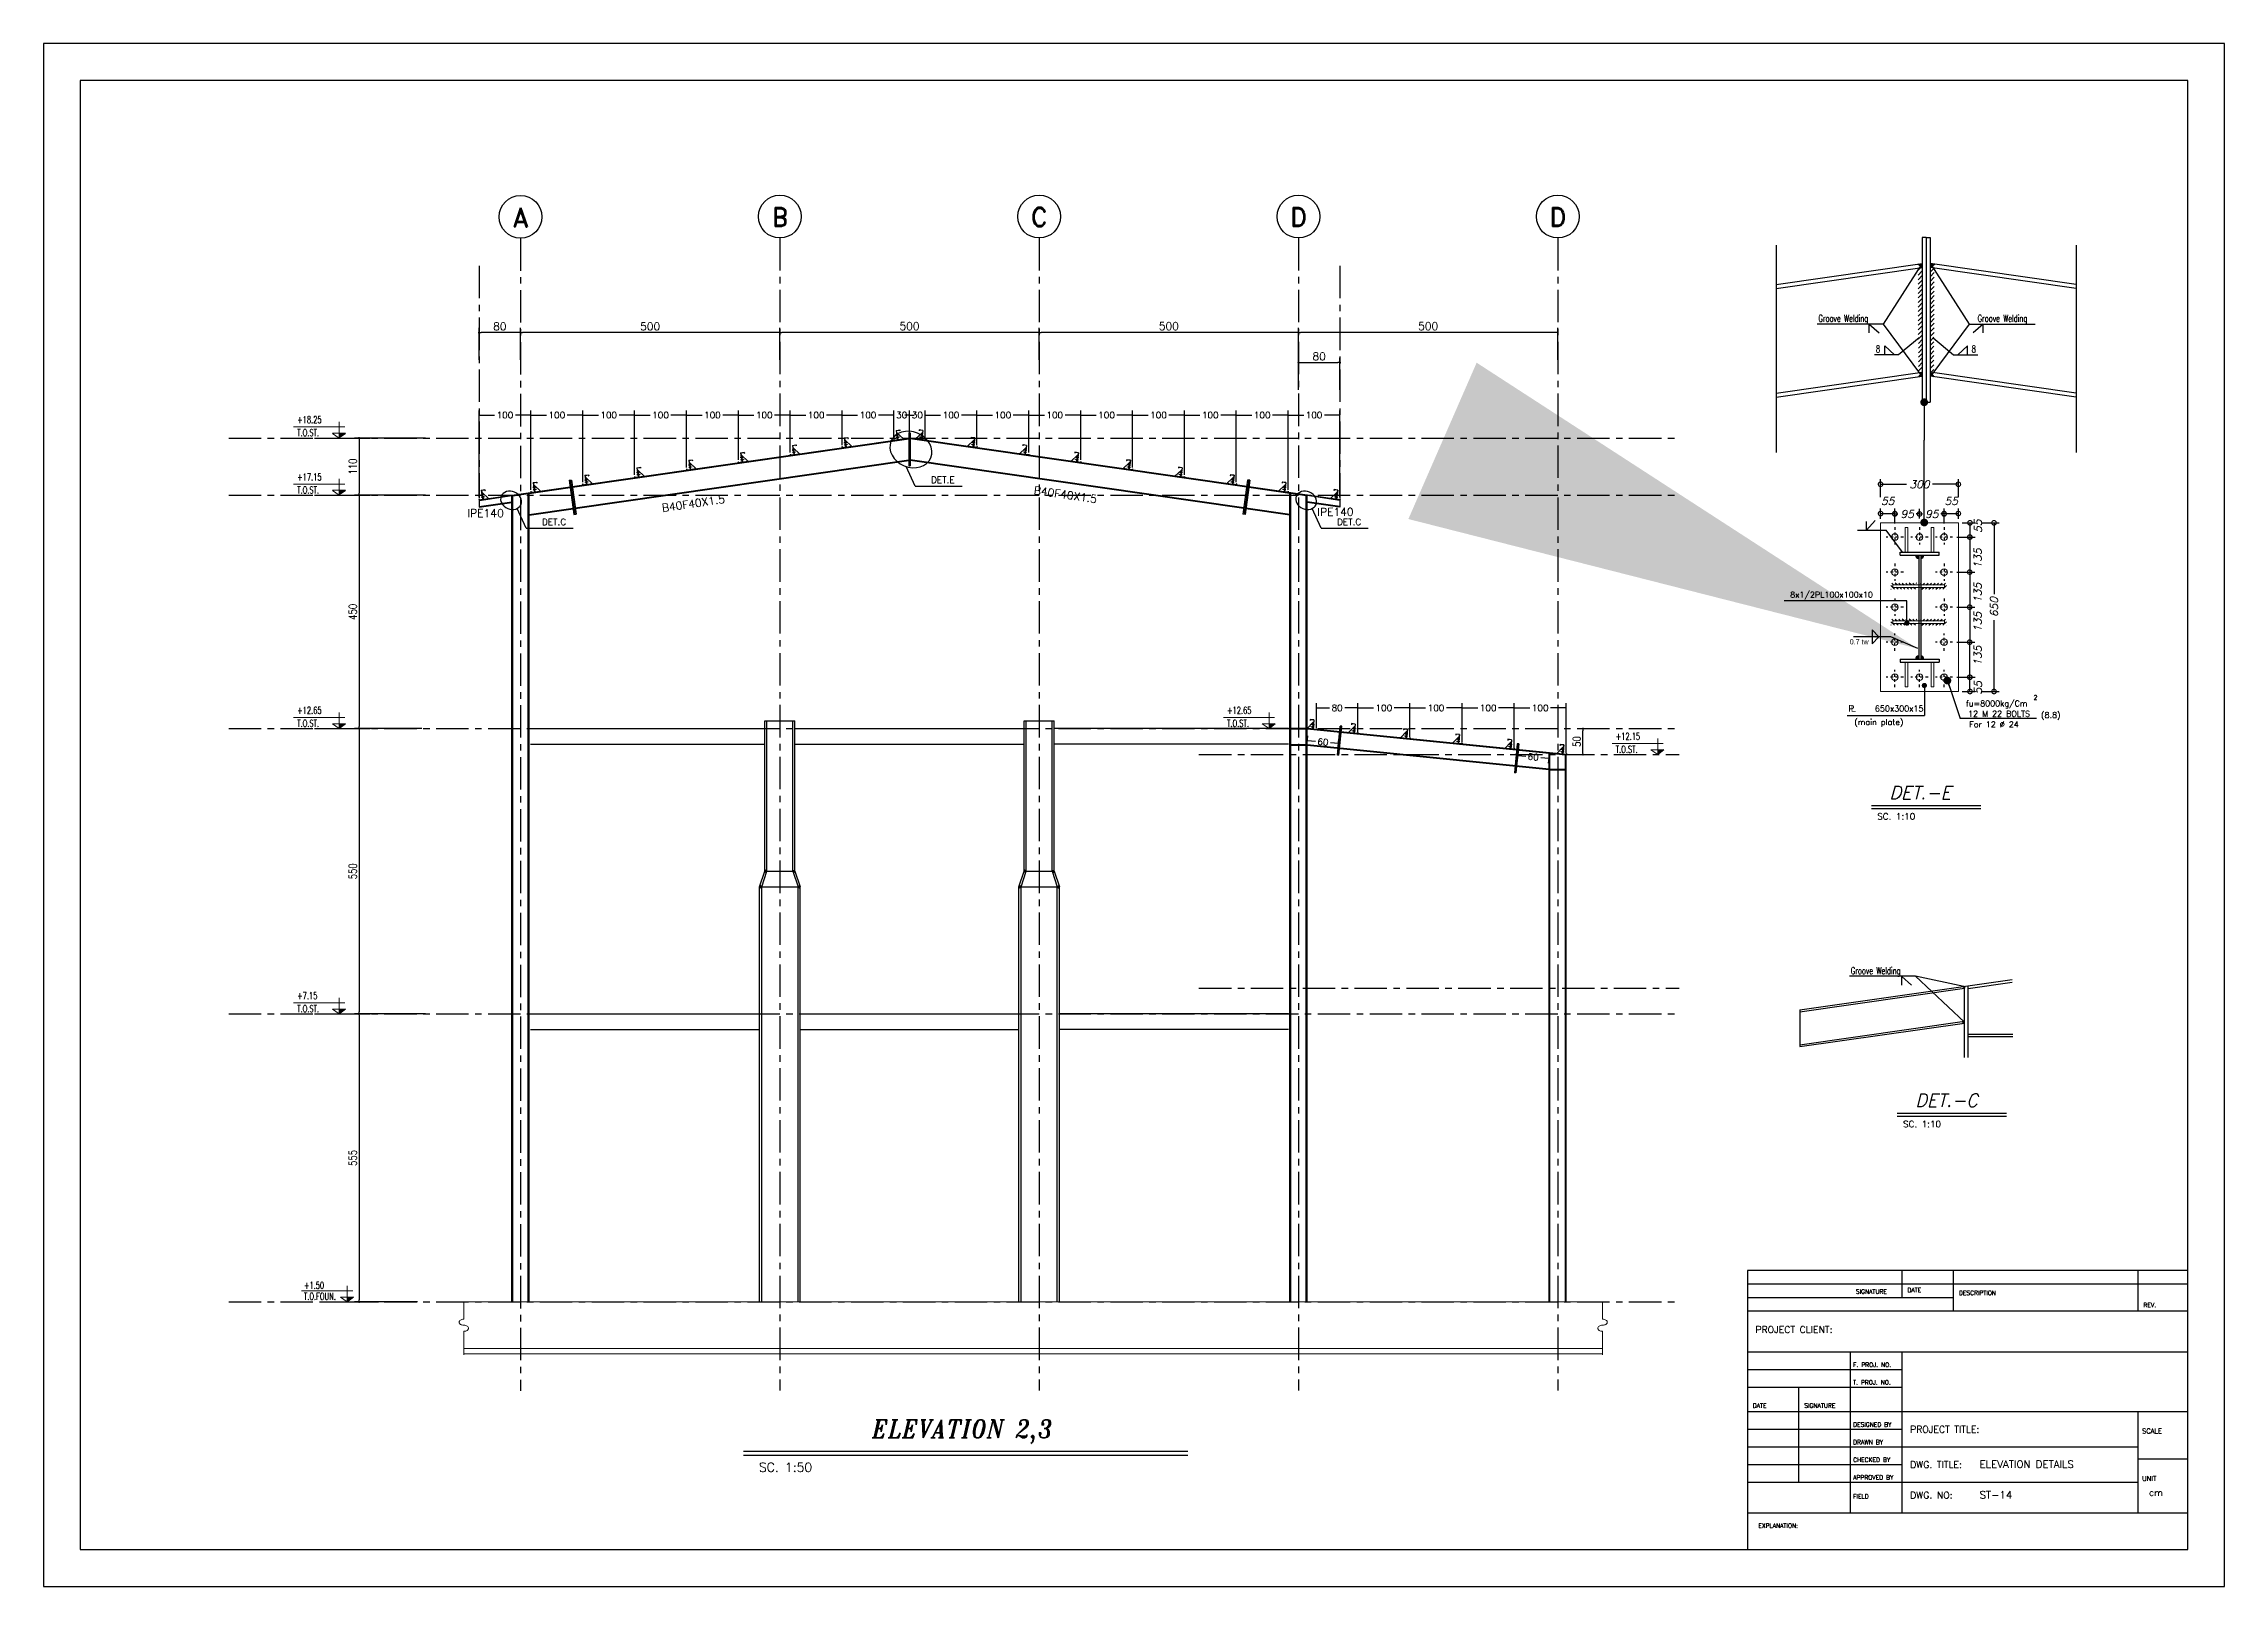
# Model space of a CAD drawing. Header units: inches. Extents: x 460503 to 460688, y 47570 to 48852.
# Drawn here: x 460506 to 460590.1, y 47936.3 to 47995.7 of the extents above; entities that cross this region are included whole.
import ezdxf
from ezdxf.enums import TextEntityAlignment as Align

# ---------------------------------------------------------------- set-up
doc = ezdxf.new("R2010")
doc.units = ezdxf.units.IN
doc.header["$MEASUREMENT"] = 0
for name, pattern in [('CENTER', [2, 1.25, -0.25, 0.25, -0.25]), ('DASHDOT', [1, 0.5, -0.25, 0, -0.25]), ('DASHDOTX2', [2, 1, -0.5, 0, -0.5]), ('HIDDEN', [0.375, 0.25, -0.125])]:
    doc.linetypes.add(name, pattern=pattern)
for name, color, linetype in [('1', 1, 'Continuous'), ('1R', 1, 'Continuous'), ('2H', 2, 'HIDDEN'), ('2Y', 2, 'Continuous'), ('3', 3, 'HIDDEN'), ('3G', 3, 'Continuous'), ('4C', 4, 'Continuous'), ('6M', 6, 'Continuous'), ('Ax', 1, 'DASHDOTX2'), ('AXE', 1, 'CENTER'), ('D', 1, 'Continuous'), ('DIM', 8, 'Continuous'), ('Dim-Axe', 1, 'Continuous'), ('E10', 3, 'Continuous'), ('Hatch', 1, 'Continuous'), ('lateral brace', 5, 'Continuous'), ('Layer4', 118, 'Continuous'), ('leader-1', 1, 'Continuous'), ('LEVEL', 3, 'HIDDEN'), ('TEXT-1', 3, 'Continuous'), ('TIE', 2, 'Continuous'), ('TXT', 3, 'Continuous'), ('wall', 4, 'Continuous')]:
    doc.layers.add(name, color=color, linetype=linetype)
for name, color, linetype, lineweight in [('2', 2, 'Continuous', 9), ('TEXT', 250, 'Continuous', 30), ('WALL-INT', 3, 'Continuous', 9)]:
    doc.layers.add(name, color=color, linetype=linetype, lineweight=lineweight)
doc.styles.add('E100', font='SIMPLEX.shx', dxfattribs={"width": 0.7})
doc.styles.add('ITALICC', font='ITALICC.shx')
doc.styles.add('ITALICT', font='italict')
doc.styles.add('ROMANC', font='TXT.shx')
doc.styles.add('ROMAND', font='ROMAND.shx')
doc.styles.add('ROMANS', font='ROMANS', dxfattribs={"width": 0.8})
doc.styles.add('ROMANT', font='romant')
doc.styles.add('SA', font='sazeh-1.shx', dxfattribs={"width": 0.85})
doc.styles.get("Standard").update_dxf_attribs({"font": 'arial.ttf'})
doc.dimstyles.new('1-100', dxfattribs={"dimtxt": 0.3, "dimasz": 0.08, "dimexe": 0.18, "dimexo": 0.0625, "dimgap": 0.09, "dimtad": 1, "dimdec": 0, "dimlfac": 100, "dimdsep": 46, "dimtxsty": 'ROMANT', "dimblk": 'DOT', "dimcen": 0.09, "dimclrd": 1, "dimclre": 1, "dimclrt": 3, "dimadec": 0, "dimazin": 0, "dimtfac": 1, "dimtdec": 0, "dimtix": 1, "dimtofl": 0, "dimtmove": 2, "dimatfit": 3, "dimldrblk": 'DOT', "dimfxl": 1, "dimtolj": 1, "dimarcsym": 0})
doc.dimstyles.new('1-50', dxfattribs={"dimscale": 0, "dimtxt": 0.25, "dimasz": 0.18, "dimexe": 0.18, "dimexo": 0.0625, "dimgap": 0.09, "dimtad": 0, "dimdec": 0, "dimlfac": 50, "dimzin": 0, "dimdsep": 46, "dimtxsty": 'ROMANT', "dimblk": 'OBLIQUE', "dimcen": 0.09, "dimclrd": 1, "dimclre": 1, "dimclrt": 2, "dimadec": 0, "dimazin": 0, "dimtfac": 1, "dimtdec": 0, "dimtofl": 0, "dimtmove": 2, "dimatfit": 3, "dimldrblk": 'OBLIQUE', "dimfxl": 0.18, "dimtolj": 1, "dimtzin": 0, "dimarcsym": 0})
doc.dimstyles.new('10', dxfattribs={"dimtxt": 0.2, "dimasz": 0.09, "dimexe": 0.18, "dimexo": 0.1, "dimgap": 0, "dimtad": 0, "dimdec": 3, "dimlfac": 100, "dimrnd": 0.5, "dimzin": 12, "dimdsep": 46, "dimtxsty": 'ROMANC', "dimblk": 'DOT', "dimcen": 0, "dimclrd": 1, "dimclre": 1, "dimclrt": 2, "dimadec": 1, "dimazin": 0, "dimtfac": 1, "dimtdec": 3, "dimtmove": 2, "dimatfit": 3, "dimldrblk": 'DOT', "dimfxl": 1, "dimtvp": 0.909091, "dimtolj": 1, "dimtzin": 12, "dimarcsym": 0})
doc.dimstyles.new('Copy of 1-5(100)', dxfattribs={"dimscale": 100, "dimtxt": 2.5, "dimasz": 2.3, "dimexe": 1.5, "dimexo": 3, "dimgap": 1, "dimtad": 1, "dimdec": 0, "dimlfac": 0.05, "dimdsep": 46, "dimtxsty": 'ROMANS', "dimcen": 0, "dimclrd": 1, "dimclre": 1, "dimclrt": 2, "dimadec": 0, "dimazin": 0, "dimtfac": 2, "dimtdec": 0, "dimtmove": 2, "dimatfit": 3, "dimfxl": 1.5, "dimtolj": 1, "dimtzin": 0, "dimarcsym": 0})
doc.dimstyles.new('Dim-Axe', dxfattribs={"dimtxt": 0.3, "dimasz": 0.35, "dimexe": 0.2, "dimexo": 0.15, "dimgap": 0.09, "dimtad": 0, "dimzin": 4, "dimdsep": 46, "dimtxsty": 'ITALICC', "dimblk1": 'DOTSMALL', "dimblk2": 'DOTSMALL', "dimsah": 1, "dimcen": 0.09, "dimclrd": 1, "dimclre": 1, "dimclrt": 2, "dimazin": 0, "dimtfac": 1, "dimtofl": 0, "dimtmove": 2, "dimatfit": 3, "dimldrblk": 'DOTSMALL', "dimfxl": 0.5, "dimfxlon": 1, "dimtolj": 1, "dimtzin": 0, "dimarcsym": 0})
pattern_1 = [(45, (0, 0), (-0.08838834765, 0.08838834765), [])]

msp = doc.modelspace()

# ---------------------------------------------------------------- texts
at = {"layer": '1', "style": 'ROMANS'}
for s, height, p in [('SIGNATURE', 0.167417309, (460575.93403606, 47947.56598014)), ('DATE', 0.167417309, (460577.92211661, 47947.61829805)), ('DESCRIPTION', 0.1674173092, (460579.91019716, 47947.51366223)), ('REV.', 0.167417309, (460587.0254328, 47947.04280105)), ('PROJECT CLIENT:', 0.2615895456, (460572.06251079, 47946.05149862)), ('F. PROJ. NO.', 0.1674173092, (460575.82940024, 47944.74081305)), ('T. PROJ. NO.', 0.1674173092, (460575.82940024, 47944.06068023)), ('DATE', 0.167417309, (460571.95787497, 47943.17127577)), ('SIGNATURE', 0.167417309, (460573.94595552, 47943.17127577)), ('DESIGNED BY', 0.1674173092, (460575.82940024, 47942.43882505)), ('PROJECT TITLE:', 0.2615895456, (460578.02675243, 47942.20718164)), ('SCALE', 0.188344473, (460586.97311489, 47942.1772355)), ('CHECKED BY', 0.167417309, (460575.82940024, 47941.07855941)), ('DRAWN BY', 0.167417309, (460575.82940024, 47941.75869223)), ('APPROVED BY', 0.1674173092, (460575.82940024, 47940.39842659)), ('DWG. TITLE:', 0.2615895456, (460578.02675243, 47940.846916)), ('UNIT', 0.188344473, (460586.97311489, 47940.34610868)), ('FIELD', 0.167417309, (460575.82940024, 47939.66597586)), ('DWG. NO:', 0.261589546, (460578.02675243, 47939.66597586)), ('cm', 0.261589546, (460587.23470443, 47939.77061168)), ('EXPLANATION:', 0.1674173092, (460572.17270318, 47938.53723679))]:
    msp.add_text(s, height=height, dxfattribs=at).set_placement(p)
at = {"layer": '2Y'}
for s, height, style, p in [('DET.E', 0.249999306, 'ROMANC', (460540.26883764, 47978.80863535)), ('DET.C', 0.249999306, 'ROMANC', (460525.26414298, 47977.1880325, 0.01148818)), ('DET.C', 0.249999306, 'ROMANC', (460555.92414298, 47977.1880325, 0.01148818)), ('fu=8000kg/Cm', 0.225, 'ROMANS', (460580.1754024, 47970.20477406)), ('2', 0.18, 'ROMANS', (460582.78341147, 47970.45390059))]:
    msp.add_text(s, height=height, dxfattribs=dict(at, style=style)).set_placement(p)
at = {"layer": '2Y', "style": 'ROMANS'}
for s, p in [('8x1/2PL100x100x10', (460574.99639743, 47974.49426359)), ('    650x300x15', (460577.26829108, 47970.11861728)), ('12 M 22 BOLTS', (460581.45638045, 47969.9182755)), ('(8.8)', (460583.45088094, 47969.85214743)), ('(main plate)', (460576.82150685, 47969.58395924)), ('For 12 %%C 24', (460581.26188141, 47969.50957209))]:
    msp.add_text(s, height=0.225, dxfattribs=at).set_placement(p, align=Align.MIDDLE)
at = {"layer": '3', "color": 3, "style": 'ROMAND'}
for s, p in [('A', (460524.44040257, 47989.05384793, 0.005)), ('B', (460534.44040257, 47989.06380726, 0.005)), ('C', (460544.44040257, 47989.06380726, 0.005)), ('D', (460554.44040257, 47989.06374059, 0.005)), ('D', (460564.44040257, 47989.06367392, 0.005))]:
    msp.add_text(s, height=0.7299072, dxfattribs=at).set_placement(p, align=Align.MIDDLE_CENTER)
at = {"layer": '3G', "style": 'ROMANS'}
for p in [(460577.49286828, 47965.96374057, 0.02185374), (460578.48587092, 47954.10406276, 0.02185374)]:
    msp.add_text('SC. 1:10', height=0.25, dxfattribs=at).set_placement(p, align=Align.MIDDLE)
msp.add_text('SC. 1:50', height=0.35, dxfattribs=at).set_placement((460533.62959842, 47940.70126691, 0.00499999))
at = {"layer": '4C', "style": 'ITALICT', "width": 0.9}
msp.add_text('ELEVATION 2,3 ', height=0.7, dxfattribs=at).set_placement((460537.99260692, 47942.00538816, 0.00499999))
at = {"layer": '6M', "style": 'ITALICT'}
for s, p in [('DET.-E', (460577.22549601, 47966.62995157, 0.02185374)), ('DET.-C', (460578.21849865, 47954.77027376, 0.02185374))]:
    msp.add_text(s, height=0.5, dxfattribs=at).set_placement(p)
at = {"layer": 'E10', "color": 3, "style": 'E100'}
for s, p in [('ELEVATION DETAILS', (460580.70460128, 47940.846916)), ('ST-14', (460580.70460128, 47939.66597586))]:
    msp.add_text(s, height=0.28865, dxfattribs=at).set_placement(p)
at = {"layer": 'LEVEL', "style": 'ROMANS', "width": 0.7}
for s, p in [('Groove Welding', (460574.49001616, 47985.0232445, 0.00138859)), ('8', (460576.70791414, 47983.84737747)), ('T.O.ST.  ', (460515.82536869, 47980.61338543)), ('+18.25', (460515.82536869, 47981.11463235)), ('+17.15', (460515.82536869, 47978.91463235)), ('T.O.ST.  ', (460515.82536869, 47978.41338543)), ('+12.65', (460515.82536869, 47969.91463235)), ('+12.65', (460551.68598557, 47969.91463235, 0.00499999)), ('T.O.ST.  ', (460515.82536869, 47969.41338543)), ('T.O.ST.  ', (460551.68598557, 47969.41338543, 0.00499999)), ('+12.15', (460566.6750613, 47968.91463235, 0.00999997)), ('T.O.ST.  ', (460566.6750613, 47968.41338543, 0.00999997)), ('Groove Welding', (460575.73858632, 47959.88645391, 0.03759405)), ('+7.15', (460515.82536869, 47958.91463235)), ('T.O.ST.  ', (460515.82536869, 47958.41338543)), ('+1.50', (460516.08546677, 47947.75593691)), ('T.O.FOUN.', (460516.08546677, 47947.32637955))]:
    msp.add_text(s, height=0.27, dxfattribs=at).set_placement(p)
for s, rotation, p in [('Groove Welding', 359.9999999779, (460580.62954924, 47985.0232445, 0.00138859)), ('8', 359.9999999989, (460580.40065126, 47983.84737747))]:
    msp.add_text(s, height=0.27, rotation=rotation, dxfattribs=at).set_placement(p)
at = {"layer": 'TEXT', "color": 2, "style": 'ROMANT'}
for s, rotation, p in [('B40F40X1.5', 8.3302011909, (460529.91497634, 47977.69783535, 0.00000016)), ('B40F40X1.5', 351.6697987627, (460544.21922458, 47978.39214975, 0.00000016)), ('IPE140', 0.0817054825, (460522.39059339, 47977.49917827, -0.0050128)), ('IPE140', 0.0817054825, (460555.16477947, 47977.54709046, -0.0050128))]:
    msp.add_text(s, height=0.302224371, rotation=rotation, dxfattribs=at).set_placement(p)
at = {"layer": 'TEXT', "color": 2, "style": 'SA', "width": 0.85}
msp.add_text('0.7 tw', height=0.2, dxfattribs=at).set_placement((460575.70022329, 47972.59557155))
at = {"layer": 'TEXT', "color": 2}
for s, p in [('P', (460575.76088188, 47970.12394622)), ('L', (460575.83700076, 47970.13054382))]:
    msp.add_text(s, height=0.25826087, dxfattribs=at).set_placement(p, align=Align.MIDDLE)

# ---------------------------------------------------------------- blocks, each defined once
blk = doc.blocks.new('DOT')
at = {"layer": 'DIM', "color": 0, "linetype": 'ByBlock'}
blk.add_line((-0.5, 0), (-1, 0), dxfattribs=at)
at = {"layer": 'DIM', "color": 0, "linetype": 'ByBlock', "const_width": 0.5}
blk.add_lwpolyline([(-0.25, 0, 1), (0.25, 0, 1)], format="xyb", close=True, dxfattribs=at)
blk = doc.blocks.new('*D404')
at = {"layer": 'D', "color": 1, "lineweight": -2, "transparency": 16777216}
for p, q in [((460520.768, 47958.347), (460518.03, 47958.347)), ((460518.21, 47958.267), (460518.21, 47947.327)), ((460520.469, 47947.247), (460518.03, 47947.247))]:
    blk.add_line(p, q, dxfattribs=at)
at = {"layer": 'Defpoints', "color": 0, "transparency": 16777216}
for p in [(460520.83, 47958.347), (460518.21, 47947.247), (460520.532, 47947.247)]:
    blk.add_point(p, dxfattribs=at)
at = {"layer": 'D', "color": 1, "lineweight": -2, "transparency": 16777216, "xscale": 0.08, "yscale": 0.08, "zscale": 0.08}
for p, rotation in [((460518.21, 47958.347), 90), ((460518.21, 47947.247), 270)]:
    blk.add_blockref('DOT', p, dxfattribs=dict(at, rotation=rotation))
at = {"layer": 'D', "color": 2, "transparency": 16777216, "insert": (460517.97, 47952.797), "char_height": 0.3, "attachment_point": 5, "rotation": 90, "style": 'ROMANS'}
blk.add_mtext('\\A1;555', dxfattribs=at)
blk = doc.blocks.new('_Dot')
at = {"layer": 'DIM', "color": 0, "lineweight": -2}
blk.add_line((-0.5, 0), (-1, 0), dxfattribs=at)
at = {"layer": 'DIM', "color": 0, "const_width": 0.5}
blk.add_lwpolyline([(-0.25, 0, 1), (0.25, 0, 1)], format="xyb", close=True, dxfattribs=at)
blk = doc.blocks.new('*D405')
at = {"layer": 'D', "color": 1, "lineweight": -2, "transparency": 16777216}
for p, q in [((460520.628, 47969.347), (460518.03, 47969.347)), ((460518.21, 47969.267), (460518.21, 47958.427)), ((460520.469, 47958.347), (460518.03, 47958.347))]:
    blk.add_line(p, q, dxfattribs=at)
at = {"layer": 'Defpoints', "color": 0, "transparency": 16777216}
for p in [(460520.69, 47969.347), (460518.21, 47958.347), (460520.532, 47958.347)]:
    blk.add_point(p, dxfattribs=at)
at = {"layer": 'D', "color": 1, "lineweight": -2, "transparency": 16777216, "xscale": 0.08, "yscale": 0.08, "zscale": 0.08}
for p, rotation in [((460518.21, 47969.347), 90), ((460518.21, 47958.347), 270)]:
    blk.add_blockref('DOT', p, dxfattribs=dict(at, rotation=rotation))
at = {"layer": 'D', "color": 2, "transparency": 16777216, "insert": (460517.97, 47963.847), "char_height": 0.3, "attachment_point": 5, "rotation": 90, "style": 'ROMANS'}
blk.add_mtext('\\A1;550', dxfattribs=at)
blk = doc.blocks.new('*D406')
at = {"layer": 'D', "color": 1, "lineweight": -2, "transparency": 16777216}
for p, q in [((460520.768, 47978.347), (460518.03, 47978.347)), ((460518.21, 47978.267), (460518.21, 47969.427)), ((460520.469, 47969.347), (460518.03, 47969.347))]:
    blk.add_line(p, q, dxfattribs=at)
at = {"layer": 'Defpoints', "color": 0, "transparency": 16777216}
for p in [(460520.83, 47978.347), (460518.21, 47969.347), (460520.532, 47969.347)]:
    blk.add_point(p, dxfattribs=at)
at = {"layer": 'D', "color": 1, "lineweight": -2, "transparency": 16777216, "xscale": 0.08, "yscale": 0.08, "zscale": 0.08}
for p, rotation in [((460518.21, 47978.347), 90), ((460518.21, 47969.347), 270)]:
    blk.add_blockref('DOT', p, dxfattribs=dict(at, rotation=rotation))
at = {"layer": 'D', "color": 2, "transparency": 16777216, "insert": (460517.97, 47973.847), "char_height": 0.3, "attachment_point": 5, "rotation": 90, "style": 'ROMANS'}
blk.add_mtext('\\A1;450', dxfattribs=at)
blk = doc.blocks.new('*D407')
at = {"layer": 'Defpoints', "color": 0, "transparency": 16777216}
for p in [(460544.438, 47984.619), (460544.438, 47983.503), (460554.438, 47983.503)]:
    blk.add_point(p, dxfattribs=at)
at = {"layer": 'wall', "color": 1, "lineweight": -2, "transparency": 16777216}
for p, q in [((460544.438, 47983.565), (460544.438, 47984.799)), ((460554.358, 47984.619), (460544.518, 47984.619)), ((460554.438, 47983.565), (460554.438, 47984.799))]:
    blk.add_line(p, q, dxfattribs=at)
at = {"layer": 'wall', "color": 1, "lineweight": -2, "transparency": 16777216, "xscale": 0.08, "yscale": 0.08, "zscale": 0.08, "rotation": 180}
blk.add_blockref('DOT', (460544.438, 47984.619), dxfattribs=at)
at = {"layer": 'wall', "color": 1, "lineweight": -2, "transparency": 16777216, "xscale": 0.08, "yscale": 0.08, "zscale": 0.08}
blk.add_blockref('DOT', (460554.438, 47984.619), dxfattribs=at)
at = {"layer": 'wall', "color": 3, "transparency": 16777216, "insert": (460549.438, 47984.859), "char_height": 0.3, "attachment_point": 5, "style": 'ROMANT'}
blk.add_mtext('\\A1;500', dxfattribs=at)
blk = doc.blocks.new('*D408')
at = {"layer": 'Defpoints', "color": 0, "transparency": 16777216}
for p in [(460534.438, 47984.619), (460534.438, 47983.503), (460544.438, 47983.503)]:
    blk.add_point(p, dxfattribs=at)
at = {"layer": 'wall', "color": 1, "lineweight": -2, "transparency": 16777216}
for p, q in [((460534.438, 47983.565), (460534.438, 47984.799)), ((460544.358, 47984.619), (460534.518, 47984.619)), ((460544.438, 47983.565), (460544.438, 47984.799))]:
    blk.add_line(p, q, dxfattribs=at)
at = {"layer": 'wall', "color": 1, "lineweight": -2, "transparency": 16777216, "xscale": 0.08, "yscale": 0.08, "zscale": 0.08}
for p, rotation in [((460534.438, 47984.619), 180.0000000080041), ((460544.438, 47984.619), 8.004077400869392e-09)]:
    blk.add_blockref('DOT', p, dxfattribs=dict(at, rotation=rotation))
at = {"layer": 'wall', "color": 3, "transparency": 16777216, "insert": (460539.438, 47984.859), "char_height": 0.3, "attachment_point": 5, "rotation": 0, "style": 'ROMANT'}
blk.add_mtext('\\A1;500', dxfattribs=at)
blk = doc.blocks.new('*D409')
at = {"layer": 'Defpoints', "color": 0, "transparency": 16777216}
for p in [(460524.438, 47984.609), (460524.438, 47983.503), (460534.438, 47983.503)]:
    blk.add_point(p, dxfattribs=at)
at = {"layer": 'wall', "color": 1, "lineweight": -2, "transparency": 16777216}
for p, q in [((460524.438, 47983.565), (460524.438, 47984.789)), ((460534.358, 47984.609), (460524.518, 47984.609)), ((460534.438, 47983.565), (460534.438, 47984.789))]:
    blk.add_line(p, q, dxfattribs=at)
at = {"layer": 'wall', "color": 1, "lineweight": -2, "transparency": 16777216, "xscale": 0.08, "yscale": 0.08, "zscale": 0.08, "rotation": 180}
blk.add_blockref('DOT', (460524.438, 47984.609), dxfattribs=at)
at = {"layer": 'wall', "color": 1, "lineweight": -2, "transparency": 16777216, "xscale": 0.08, "yscale": 0.08, "zscale": 0.08}
blk.add_blockref('DOT', (460534.438, 47984.609), dxfattribs=at)
at = {"layer": 'wall', "color": 3, "transparency": 16777216, "insert": (460529.438, 47984.849), "char_height": 0.3, "attachment_point": 5, "style": 'ROMANT'}
blk.add_mtext('\\A1;500', dxfattribs=at)
blk = doc.blocks.new('*D410')
at = {"layer": 'Defpoints', "color": 0, "transparency": 16777216}
for p in [(460554.438, 47984.619), (460554.438, 47983.503), (460564.438, 47983.503)]:
    blk.add_point(p, dxfattribs=at)
at = {"layer": 'wall', "color": 1, "lineweight": -2, "transparency": 16777216}
for p, q in [((460554.438, 47983.565), (460554.438, 47984.799)), ((460564.358, 47984.619), (460554.518, 47984.619)), ((460564.438, 47983.565), (460564.438, 47984.799))]:
    blk.add_line(p, q, dxfattribs=at)
at = {"layer": 'wall', "color": 1, "lineweight": -2, "transparency": 16777216, "xscale": 0.08, "yscale": 0.08, "zscale": 0.08, "rotation": 180}
blk.add_blockref('DOT', (460554.438, 47984.619), dxfattribs=at)
at = {"layer": 'wall', "color": 1, "lineweight": -2, "transparency": 16777216, "xscale": 0.08, "yscale": 0.08, "zscale": 0.08}
blk.add_blockref('DOT', (460564.438, 47984.619), dxfattribs=at)
at = {"layer": 'wall', "color": 3, "transparency": 16777216, "insert": (460559.438, 47984.859), "char_height": 0.3, "attachment_point": 5, "style": 'ROMANT'}
blk.add_mtext('\\A1;500', dxfattribs=at)
blk = doc.blocks.new('ss')
at = {"layer": '2'}
for p, q in [((0, 0.137), (0, 0.514)), ((0, -0.137), (0, -0.674))]:
    blk.add_line(p, q, dxfattribs=at)
for points in [[(0, 0, -0.064661), (-0.043, 0.006, -0.077521), (-0.076, 0.02, -0.107173), (-0.1, 0.044, -0.145), (-0.107, 0.069, -0.145), (-0.1, 0.093, -0.107173), (-0.076, 0.117, -0.077521), (-0.043, 0.131, -0.064661), (0, 0.137, -0.064661)], [(0, -0.137, 0.064661), (0.043, -0.131, 0.077521), (0.076, -0.117, 0.107173), (0.1, -0.093, 0.145), (0.107, -0.069, 0.145), (0.1, -0.044, 0.107173), (0.076, -0.02, 0.077521), (0.043, -0.006, 0.064661), (0, 0, 0.064661)]]:
    blk.add_lwpolyline(points, format="xyb", dxfattribs=at)
blk = doc.blocks.new('*D411')
at = {"layer": 'D', "color": 1, "lineweight": -2, "transparency": 16777216}
for p, q in [((460565.181, 47969.347), (460565.59, 47969.347)), ((460565.41, 47968.427), (460565.41, 47969.267)), ((460565.181, 47968.347), (460565.59, 47968.347))]:
    blk.add_line(p, q, dxfattribs=at)
at = {"layer": 'Defpoints', "color": 0, "transparency": 16777216}
for p in [(460565.118, 47969.347, -0.005), (460565.41, 47969.347), (460565.118, 47968.347)]:
    blk.add_point(p, dxfattribs=at)
at = {"layer": 'D', "color": 1, "lineweight": -2, "transparency": 16777216, "xscale": 0.08, "yscale": 0.08, "zscale": 0.08}
for p, rotation in [((460565.41, 47969.347), 90), ((460565.41, 47968.347), 270)]:
    blk.add_blockref('DOT', p, dxfattribs=dict(at, rotation=rotation))
at = {"layer": 'D', "color": 2, "transparency": 16777216, "insert": (460565.17, 47968.847), "char_height": 0.3, "attachment_point": 5, "rotation": 90, "style": 'ROMANS'}
blk.add_mtext('\\A1;50', dxfattribs=at)
blk = doc.blocks.new('*D419')
at = {"layer": 'Defpoints', "color": 0, "transparency": 16777216}
for p in [(460522.838, 47984.609), (460522.838, 47983.503), (460524.438, 47983.503)]:
    blk.add_point(p, dxfattribs=at)
at = {"layer": 'wall', "color": 1, "lineweight": -2, "transparency": 16777216}
for p, q in [((460522.838, 47983.565), (460522.838, 47984.789)), ((460524.358, 47984.609), (460522.918, 47984.609)), ((460524.438, 47983.565), (460524.438, 47984.789))]:
    blk.add_line(p, q, dxfattribs=at)
at = {"layer": 'wall', "color": 1, "lineweight": -2, "transparency": 16777216, "xscale": 0.08, "yscale": 0.08, "zscale": 0.08, "rotation": 180}
blk.add_blockref('DOT', (460522.838, 47984.609), dxfattribs=at)
at = {"layer": 'wall', "color": 1, "lineweight": -2, "transparency": 16777216, "xscale": 0.08, "yscale": 0.08, "zscale": 0.08}
blk.add_blockref('DOT', (460524.438, 47984.609), dxfattribs=at)
at = {"layer": 'wall', "color": 3, "transparency": 16777216, "insert": (460523.638, 47984.849), "char_height": 0.3, "attachment_point": 5, "style": 'ROMANT'}
blk.add_mtext('\\A1;80', dxfattribs=at)
blk = doc.blocks.new('*D420')
at = {"layer": 'Defpoints', "color": 0, "transparency": 16777216}
for p in [(460556.038, 47983.453), (460554.438, 47982.347), (460556.038, 47982.347)]:
    blk.add_point(p, dxfattribs=at)
at = {"layer": 'wall', "color": 1, "lineweight": -2, "transparency": 16777216}
for p, q in [((460554.438, 47982.41), (460554.438, 47983.633)), ((460554.518, 47983.453), (460555.958, 47983.453)), ((460556.038, 47982.41), (460556.038, 47983.633))]:
    blk.add_line(p, q, dxfattribs=at)
at = {"layer": 'wall', "color": 1, "lineweight": -2, "transparency": 16777216, "xscale": 0.08, "yscale": 0.08, "zscale": 0.08, "rotation": 180}
blk.add_blockref('DOT', (460554.438, 47983.453), dxfattribs=at)
at = {"layer": 'wall', "color": 1, "lineweight": -2, "transparency": 16777216, "xscale": 0.08, "yscale": 0.08, "zscale": 0.08}
blk.add_blockref('DOT', (460556.038, 47983.453), dxfattribs=at)
at = {"layer": 'wall', "color": 3, "transparency": 16777216, "insert": (460555.238, 47983.693), "char_height": 0.3, "attachment_point": 5, "style": 'ROMANT'}
blk.add_mtext('\\A1;80', dxfattribs=at)
blk = doc.blocks.new('*D423')
at = {"layer": 'D', "color": 1, "lineweight": -2, "transparency": 16777216}
for p, q in [((460520.768, 47980.547), (460518.03, 47980.547)), ((460518.21, 47980.467), (460518.21, 47978.427)), ((460520.469, 47978.347), (460518.03, 47978.347))]:
    blk.add_line(p, q, dxfattribs=at)
at = {"layer": 'Defpoints', "color": 0, "transparency": 16777216}
for p in [(460520.83, 47980.547), (460518.21, 47978.347), (460520.532, 47978.347)]:
    blk.add_point(p, dxfattribs=at)
at = {"layer": 'D', "color": 1, "lineweight": -2, "transparency": 16777216, "xscale": 0.08, "yscale": 0.08, "zscale": 0.08}
for p, rotation in [((460518.21, 47980.547), 90), ((460518.21, 47978.347), 270)]:
    blk.add_blockref('DOT', p, dxfattribs=dict(at, rotation=rotation))
at = {"layer": 'D', "color": 2, "transparency": 16777216, "insert": (460517.97, 47979.447), "char_height": 0.3, "attachment_point": 5, "rotation": 90, "style": 'ROMANS'}
blk.add_mtext('\\A1;110', dxfattribs=at)
blk = doc.blocks.new('TIE')
at = {"layer": 'TIE'}
for p, q in [((-8.4, 1.1), (-8.1, -1.2)), ((-8.4, 1.1), (-8.2, 1.1)), ((-8.2, 1.1), (-7.9, -0.9)), ((-7.9, -0.9), (-0.5, 0.2)), ((-3.5, 20), (4.4, 21.2)), ((-3.5, 20), (-0.5, 0.2)), ((-3.1, 19.7), (4.2, 20.8)), ((-3.1, 19.7), (-0.2, 0)), ((-1.6, 14.9), (-2.4, 14.8)), ((-1.6, 14.9), (-2.4, 14.8)), ((12.4, 1.9), (-1.6, 14.9)), ((-1.6, 14.9), (0.6, 0.1)), ((-0.2, 0), (12.4, 1.9)), ((4.2, 20.8), (4.5, 18.9)), ((4.4, 21.2), (4.8, 18.9)), ((4.5, 18.9), (4.8, 18.9)), ((-8.1, -1.2), (-0.2, 0))]:
    blk.add_line(p, q, dxfattribs=at)
blk = doc.blocks.new('*D569')
at = {"color": 1, "lineweight": -2, "transparency": 16777216}
for p, q in [((460538.838, 47980.564), (460538.838, 47981.614)), ((460539.438, 47980.609), (460539.438, 47981.614)), ((460538.838, 47981.434), (460538.658, 47981.434)), ((460539.438, 47981.434), (460539.618, 47981.434))]:
    blk.add_line(p, q, dxfattribs=at)
at = {"layer": 'Defpoints', "color": 0, "transparency": 16777216}
for p in [(460538.838, 47981.434), (460538.838, 47980.502), (460539.438, 47980.547)]:
    blk.add_point(p, dxfattribs=at)
at = {"color": 2, "transparency": 16777216, "insert": (460539.138, 47981.434), "char_height": 0.25, "attachment_point": 5, "style": 'ROMANT'}
blk.add_mtext('\\A1;30', dxfattribs=at)
blk = doc.blocks.new('_OBLIQUE')
blk = doc.blocks.new('*D570')
at = {"color": 1, "lineweight": -2, "transparency": 16777216}
for p, q in [((460536.838, 47980.277), (460536.838, 47981.614)), ((460538.838, 47980.564), (460538.838, 47981.614)), ((460536.838, 47981.434), (460537.438, 47981.434)), ((460538.838, 47981.434), (460538.237, 47981.434))]:
    blk.add_line(p, q, dxfattribs=at)
at = {"layer": 'Defpoints', "color": 0, "transparency": 16777216}
for p in [(460536.838, 47981.434), (460536.838, 47980.215), (460538.838, 47980.502)]:
    blk.add_point(p, dxfattribs=at)
at = {"color": 2, "transparency": 16777216, "insert": (460537.838, 47981.434), "char_height": 0.25, "attachment_point": 5, "style": 'ROMANT'}
blk.add_mtext('\\A1;100', dxfattribs=at)
blk = doc.blocks.new('*D571')
at = {"color": 1, "lineweight": -2, "transparency": 16777216}
for p, q in [((460534.838, 47979.99), (460534.838, 47981.614)), ((460536.838, 47980.277), (460536.838, 47981.614)), ((460534.838, 47981.434), (460535.438, 47981.434)), ((460536.838, 47981.434), (460536.237, 47981.434))]:
    blk.add_line(p, q, dxfattribs=at)
at = {"layer": 'Defpoints', "color": 0, "transparency": 16777216}
for p in [(460534.838, 47981.434), (460534.838, 47979.928), (460536.838, 47980.215)]:
    blk.add_point(p, dxfattribs=at)
at = {"color": 2, "transparency": 16777216, "insert": (460535.838, 47981.434), "char_height": 0.25, "attachment_point": 5, "style": 'ROMANT'}
blk.add_mtext('\\A1;100', dxfattribs=at)
blk = doc.blocks.new('*D572')
at = {"color": 1, "lineweight": -2, "transparency": 16777216}
for p, q in [((460532.838, 47979.703), (460532.838, 47981.614)), ((460534.838, 47979.99), (460534.838, 47981.614)), ((460532.838, 47981.434), (460533.438, 47981.434)), ((460534.838, 47981.434), (460534.237, 47981.434))]:
    blk.add_line(p, q, dxfattribs=at)
at = {"layer": 'Defpoints', "color": 0, "transparency": 16777216}
for p in [(460532.838, 47981.434), (460534.838, 47979.928), (460532.838, 47979.641)]:
    blk.add_point(p, dxfattribs=at)
at = {"color": 2, "transparency": 16777216, "insert": (460533.838, 47981.434), "char_height": 0.25, "attachment_point": 5, "style": 'ROMANT'}
blk.add_mtext('\\A1;100', dxfattribs=at)
blk = doc.blocks.new('*D573')
at = {"color": 1, "lineweight": -2, "transparency": 16777216}
for p, q in [((460530.838, 47979.416), (460530.838, 47981.614)), ((460532.838, 47979.703), (460532.838, 47981.614)), ((460530.838, 47981.434), (460531.438, 47981.434)), ((460532.838, 47981.434), (460532.237, 47981.434))]:
    blk.add_line(p, q, dxfattribs=at)
at = {"layer": 'Defpoints', "color": 0, "transparency": 16777216}
for p in [(460530.838, 47981.434), (460530.838, 47979.354), (460532.838, 47979.641)]:
    blk.add_point(p, dxfattribs=at)
at = {"color": 2, "transparency": 16777216, "insert": (460531.838, 47981.434), "char_height": 0.25, "attachment_point": 5, "style": 'ROMANT'}
blk.add_mtext('\\A1;100', dxfattribs=at)
blk = doc.blocks.new('*D574')
at = {"color": 1, "lineweight": -2, "transparency": 16777216}
for p, q in [((460528.838, 47979.129), (460528.838, 47981.614)), ((460530.838, 47979.416), (460530.838, 47981.614)), ((460528.838, 47981.434), (460529.438, 47981.434)), ((460530.838, 47981.434), (460530.237, 47981.434))]:
    blk.add_line(p, q, dxfattribs=at)
at = {"layer": 'Defpoints', "color": 0, "transparency": 16777216}
for p in [(460528.838, 47981.434), (460528.838, 47979.067), (460530.838, 47979.354)]:
    blk.add_point(p, dxfattribs=at)
at = {"color": 2, "transparency": 16777216, "insert": (460529.838, 47981.434), "char_height": 0.25, "attachment_point": 5, "style": 'ROMANT'}
blk.add_mtext('\\A1;100', dxfattribs=at)
blk = doc.blocks.new('*D575')
at = {"color": 1, "lineweight": -2, "transparency": 16777216}
for p, q in [((460526.838, 47978.842), (460526.838, 47981.614)), ((460528.838, 47979.129), (460528.838, 47981.614)), ((460526.838, 47981.434), (460527.438, 47981.434)), ((460528.838, 47981.434), (460528.237, 47981.434))]:
    blk.add_line(p, q, dxfattribs=at)
at = {"layer": 'Defpoints', "color": 0, "transparency": 16777216}
for p in [(460526.838, 47981.434), (460528.838, 47979.067), (460526.838, 47978.78)]:
    blk.add_point(p, dxfattribs=at)
at = {"color": 2, "transparency": 16777216, "insert": (460527.838, 47981.434), "char_height": 0.25, "attachment_point": 5, "style": 'ROMANT'}
blk.add_mtext('\\A1;100', dxfattribs=at)
blk = doc.blocks.new('*D576')
at = {"color": 1, "lineweight": -2, "transparency": 16777216}
for p, q in [((460524.838, 47978.555), (460524.838, 47981.614)), ((460526.838, 47978.842), (460526.838, 47981.614)), ((460524.838, 47981.434), (460525.438, 47981.434)), ((460526.838, 47981.434), (460526.237, 47981.434))]:
    blk.add_line(p, q, dxfattribs=at)
at = {"layer": 'Defpoints', "color": 0, "transparency": 16777216}
for p in [(460524.838, 47981.434), (460524.838, 47978.493), (460526.838, 47978.78)]:
    blk.add_point(p, dxfattribs=at)
at = {"color": 2, "transparency": 16777216, "insert": (460525.838, 47981.434), "char_height": 0.25, "attachment_point": 5, "style": 'ROMANT'}
blk.add_mtext('\\A1;100', dxfattribs=at)
blk = doc.blocks.new('*D577')
at = {"color": 1, "lineweight": -2, "transparency": 16777216}
for p, q in [((460522.838, 47978.268), (460522.838, 47981.614)), ((460524.838, 47978.555), (460524.838, 47981.614)), ((460522.838, 47981.434), (460523.438, 47981.434)), ((460524.838, 47981.434), (460524.237, 47981.434))]:
    blk.add_line(p, q, dxfattribs=at)
at = {"layer": 'Defpoints', "color": 0, "transparency": 16777216}
for p in [(460522.838, 47981.434), (460524.838, 47978.493), (460522.838, 47978.206, 0.005)]:
    blk.add_point(p, dxfattribs=at)
at = {"color": 2, "transparency": 16777216, "insert": (460523.838, 47981.434), "char_height": 0.25, "attachment_point": 5, "style": 'ROMANT'}
blk.add_mtext('\\A1;100', dxfattribs=at)
blk = doc.blocks.new('*D560')
at = {"color": 1, "lineweight": -2, "transparency": 16777216}
for p, q in [((460539.438, 47980.609), (460539.438, 47981.614)), ((460540.039, 47980.564), (460540.039, 47981.614)), ((460539.438, 47981.434), (460539.258, 47981.434)), ((460540.039, 47981.434), (460540.219, 47981.434))]:
    blk.add_line(p, q, dxfattribs=at)
at = {"layer": 'Defpoints', "color": 0, "transparency": 16777216}
for p in [(460540.039, 47981.434), (460539.438, 47980.547), (460540.039, 47980.502)]:
    blk.add_point(p, dxfattribs=at)
at = {"color": 2, "transparency": 16777216, "insert": (460539.738, 47981.434), "char_height": 0.25, "attachment_point": 5, "rotation": 0, "style": 'ROMANT'}
blk.add_mtext('\\A1;30', dxfattribs=at)
blk = doc.blocks.new('*D561')
at = {"color": 1, "lineweight": -2, "transparency": 16777216}
for p, q in [((460540.039, 47980.564), (460540.039, 47981.614)), ((460542.039, 47980.277), (460542.039, 47981.614)), ((460540.039, 47981.434), (460540.639, 47981.434)), ((460542.039, 47981.434), (460541.438, 47981.434))]:
    blk.add_line(p, q, dxfattribs=at)
at = {"layer": 'Defpoints', "color": 0, "transparency": 16777216}
for p in [(460542.039, 47981.434), (460540.039, 47980.502), (460542.039, 47980.215)]:
    blk.add_point(p, dxfattribs=at)
at = {"color": 2, "transparency": 16777216, "insert": (460541.039, 47981.434), "char_height": 0.25, "attachment_point": 5, "rotation": 0, "style": 'ROMANT'}
blk.add_mtext('\\A1;100', dxfattribs=at)
blk = doc.blocks.new('*D562')
at = {"color": 1, "lineweight": -2, "transparency": 16777216}
for p, q in [((460542.039, 47980.277), (460542.039, 47981.614)), ((460544.039, 47979.99), (460544.039, 47981.614)), ((460542.039, 47981.434), (460542.639, 47981.434)), ((460544.039, 47981.434), (460543.438, 47981.434))]:
    blk.add_line(p, q, dxfattribs=at)
at = {"layer": 'Defpoints', "color": 0, "transparency": 16777216}
for p in [(460544.039, 47981.434), (460542.039, 47980.215), (460544.039, 47979.928)]:
    blk.add_point(p, dxfattribs=at)
at = {"color": 2, "transparency": 16777216, "insert": (460543.039, 47981.434), "char_height": 0.25, "attachment_point": 5, "rotation": 0, "style": 'ROMANT'}
blk.add_mtext('\\A1;100', dxfattribs=at)
blk = doc.blocks.new('*D563')
at = {"color": 1, "lineweight": -2, "transparency": 16777216}
for p, q in [((460544.039, 47979.99), (460544.039, 47981.614)), ((460546.039, 47979.703), (460546.039, 47981.614)), ((460544.039, 47981.434), (460544.639, 47981.434)), ((460546.039, 47981.434), (460545.438, 47981.434))]:
    blk.add_line(p, q, dxfattribs=at)
at = {"layer": 'Defpoints', "color": 0, "transparency": 16777216}
for p in [(460546.039, 47981.434), (460544.039, 47979.928), (460546.039, 47979.641)]:
    blk.add_point(p, dxfattribs=at)
at = {"color": 2, "transparency": 16777216, "insert": (460545.039, 47981.434), "char_height": 0.25, "attachment_point": 5, "rotation": 0, "style": 'ROMANT'}
blk.add_mtext('\\A1;100', dxfattribs=at)
blk = doc.blocks.new('*D564')
at = {"color": 1, "lineweight": -2, "transparency": 16777216}
for p, q in [((460546.039, 47979.703), (460546.039, 47981.614)), ((460548.039, 47979.416), (460548.039, 47981.614)), ((460546.039, 47981.434), (460546.639, 47981.434)), ((460548.039, 47981.434), (460547.438, 47981.434))]:
    blk.add_line(p, q, dxfattribs=at)
at = {"layer": 'Defpoints', "color": 0, "transparency": 16777216}
for p in [(460548.039, 47981.434), (460546.039, 47979.641), (460548.039, 47979.354)]:
    blk.add_point(p, dxfattribs=at)
at = {"color": 2, "transparency": 16777216, "insert": (460547.039, 47981.434), "char_height": 0.25, "attachment_point": 5, "rotation": 0, "style": 'ROMANT'}
blk.add_mtext('\\A1;100', dxfattribs=at)
blk = doc.blocks.new('*D565')
at = {"color": 1, "lineweight": -2, "transparency": 16777216}
for p, q in [((460548.039, 47979.416), (460548.039, 47981.614)), ((460550.039, 47979.129), (460550.039, 47981.614)), ((460548.039, 47981.434), (460548.639, 47981.434)), ((460550.039, 47981.434), (460549.438, 47981.434))]:
    blk.add_line(p, q, dxfattribs=at)
at = {"layer": 'Defpoints', "color": 0, "transparency": 16777216}
for p in [(460550.039, 47981.434), (460548.039, 47979.354), (460550.039, 47979.067)]:
    blk.add_point(p, dxfattribs=at)
at = {"color": 2, "transparency": 16777216, "insert": (460549.039, 47981.434), "char_height": 0.25, "attachment_point": 5, "rotation": 0, "style": 'ROMANT'}
blk.add_mtext('\\A1;100', dxfattribs=at)
blk = doc.blocks.new('*D566')
at = {"color": 1, "lineweight": -2, "transparency": 16777216}
for p, q in [((460550.039, 47979.129), (460550.039, 47981.614)), ((460552.039, 47978.842), (460552.039, 47981.614)), ((460550.039, 47981.434), (460550.639, 47981.434)), ((460552.039, 47981.434), (460551.438, 47981.434))]:
    blk.add_line(p, q, dxfattribs=at)
at = {"layer": 'Defpoints', "color": 0, "transparency": 16777216}
for p in [(460552.039, 47981.434), (460550.039, 47979.067), (460552.039, 47978.78)]:
    blk.add_point(p, dxfattribs=at)
at = {"color": 2, "transparency": 16777216, "insert": (460551.039, 47981.434), "char_height": 0.25, "attachment_point": 5, "rotation": 0, "style": 'ROMANT'}
blk.add_mtext('\\A1;100', dxfattribs=at)
blk = doc.blocks.new('*D567')
at = {"color": 1, "lineweight": -2, "transparency": 16777216}
for p, q in [((460552.039, 47978.842), (460552.039, 47981.614)), ((460554.039, 47978.555), (460554.039, 47981.614)), ((460552.039, 47981.434), (460552.639, 47981.434)), ((460554.039, 47981.434), (460553.438, 47981.434))]:
    blk.add_line(p, q, dxfattribs=at)
at = {"layer": 'Defpoints', "color": 0, "transparency": 16777216}
for p in [(460554.039, 47981.434), (460552.039, 47978.78), (460554.039, 47978.493)]:
    blk.add_point(p, dxfattribs=at)
at = {"color": 2, "transparency": 16777216, "insert": (460553.039, 47981.434), "char_height": 0.25, "attachment_point": 5, "rotation": 0, "style": 'ROMANT'}
blk.add_mtext('\\A1;100', dxfattribs=at)
blk = doc.blocks.new('*D568')
at = {"color": 1, "lineweight": -2, "transparency": 16777216}
for p, q in [((460554.039, 47978.555), (460554.039, 47981.614)), ((460556.038, 47978.268), (460556.038, 47981.614)), ((460554.039, 47981.434), (460554.639, 47981.434)), ((460556.038, 47981.434), (460555.438, 47981.434))]:
    blk.add_line(p, q, dxfattribs=at)
at = {"layer": 'Defpoints', "color": 0, "transparency": 16777216}
for p in [(460556.038, 47981.434), (460554.039, 47978.493), (460556.038, 47978.206, 0.005)]:
    blk.add_point(p, dxfattribs=at)
at = {"color": 2, "transparency": 16777216, "insert": (460555.038, 47981.434), "char_height": 0.25, "attachment_point": 5, "rotation": 0, "style": 'ROMANT'}
blk.add_mtext('\\A1;100', dxfattribs=at)
blk = doc.blocks.new('*D614')
at = {"color": 1, "lineweight": -2, "transparency": 16777216}
for p, q in [((460562.757, 47968.609), (460562.757, 47970.322)), ((460562.757, 47970.142), (460563.363, 47970.142)), ((460564.768, 47970.142), (460564.162, 47970.142)), ((460564.768, 47968.409), (460564.768, 47970.322))]:
    blk.add_line(p, q, dxfattribs=at)
at = {"layer": 'Defpoints', "color": 0, "transparency": 16777216}
for p in [(460562.757, 47970.142), (460562.757, 47968.547, 0), (460564.768, 47968.347, 0.005)]:
    blk.add_point(p, dxfattribs=at)
at = {"color": 2, "transparency": 16777216, "insert": (460563.763, 47970.142), "char_height": 0.25, "attachment_point": 5, "style": 'ROMANT'}
blk.add_mtext('\\A1;100', dxfattribs=at)
blk = doc.blocks.new('*D615')
at = {"color": 1, "lineweight": -2, "transparency": 16777216}
for p, q in [((460560.747, 47968.811), (460560.747, 47970.322)), ((460560.747, 47970.142), (460561.353, 47970.142)), ((460562.757, 47970.142), (460562.152, 47970.142)), ((460562.757, 47968.609), (460562.757, 47970.322))]:
    blk.add_line(p, q, dxfattribs=at)
at = {"layer": 'Defpoints', "color": 0, "transparency": 16777216}
for p in [(460560.747, 47970.142), (460560.747, 47968.749, -0.006), (460562.757, 47968.547, 0)]:
    blk.add_point(p, dxfattribs=at)
at = {"color": 2, "transparency": 16777216, "insert": (460561.752, 47970.142), "char_height": 0.25, "attachment_point": 5, "style": 'ROMANT'}
blk.add_mtext('\\A1;100', dxfattribs=at)
blk = doc.blocks.new('*D616')
at = {"color": 1, "lineweight": -2, "transparency": 16777216}
for p, q in [((460558.737, 47969.013), (460558.737, 47970.322)), ((460558.737, 47970.142), (460559.342, 47970.142)), ((460560.747, 47970.142), (460560.141, 47970.142)), ((460560.747, 47968.811), (460560.747, 47970.322))]:
    blk.add_line(p, q, dxfattribs=at)
at = {"layer": 'Defpoints', "color": 0, "transparency": 16777216}
for p in [(460558.737, 47970.142), (460558.737, 47968.95, -0.011), (460560.747, 47968.749, -0.006)]:
    blk.add_point(p, dxfattribs=at)
at = {"color": 2, "transparency": 16777216, "insert": (460559.742, 47970.142), "char_height": 0.25, "attachment_point": 5, "style": 'ROMANT'}
blk.add_mtext('\\A1;100', dxfattribs=at)
blk = doc.blocks.new('*D617')
at = {"color": 1, "lineweight": -2, "transparency": 16777216}
for p, q in [((460556.726, 47969.214), (460556.726, 47970.322)), ((460556.726, 47970.142), (460557.332, 47970.142)), ((460558.737, 47970.142), (460558.131, 47970.142)), ((460558.737, 47969.013), (460558.737, 47970.322))]:
    blk.add_line(p, q, dxfattribs=at)
at = {"layer": 'Defpoints', "color": 0, "transparency": 16777216}
for p in [(460556.726, 47970.142), (460556.726, 47969.151, -0.017), (460558.737, 47968.95, -0.011)]:
    blk.add_point(p, dxfattribs=at)
at = {"color": 2, "transparency": 16777216, "insert": (460557.731, 47970.142), "char_height": 0.25, "attachment_point": 5, "style": 'ROMANT'}
blk.add_mtext('\\A1;100', dxfattribs=at)
blk = doc.blocks.new('*D618')
at = {"color": 1, "lineweight": -2, "transparency": 16777216}
for p, q in [((460555.135, 47969.373), (460555.135, 47970.322)), ((460555.135, 47970.142), (460555.638, 47970.142)), ((460556.726, 47970.142), (460556.223, 47970.142)), ((460556.726, 47969.214), (460556.726, 47970.322))]:
    blk.add_line(p, q, dxfattribs=at)
at = {"layer": 'Defpoints', "color": 0, "transparency": 16777216}
for p in [(460555.135, 47970.142), (460555.135, 47969.31, 0.005), (460556.726, 47969.151, -0.017)]:
    blk.add_point(p, dxfattribs=at)
at = {"color": 2, "transparency": 16777216, "insert": (460555.93, 47970.142), "char_height": 0.25, "attachment_point": 5, "style": 'ROMANT'}
blk.add_mtext('\\A1;80', dxfattribs=at)
blk = doc.blocks.new('*D627')
at = {"color": 1, "lineweight": -2, "transparency": 16777216}
for p, q in [((460554.774, 47968.782), (460554.803, 47969.071)), ((460554.785, 47968.892), (460555.093, 47968.862)), ((460555.982, 47968.773), (460555.674, 47968.803)), ((460555.971, 47968.662), (460556, 47968.952))]:
    blk.add_line(p, q, dxfattribs=at)
at = {"layer": 'Defpoints', "color": 0, "transparency": 16777216}
for p in [(460554.768, 47968.72, 0.005), (460555.964, 47968.6, 0.005), (460555.982, 47968.773)]:
    blk.add_point(p, dxfattribs=at)
at = {"color": 2, "transparency": 16777216, "insert": (460555.383, 47968.832), "char_height": 0.25, "attachment_point": 5, "rotation": 354.28941, "style": 'ROMANT'}
blk.add_mtext('\\A1;60', dxfattribs=at)
blk = doc.blocks.new('*D628')
at = {"color": 1, "lineweight": -2, "transparency": 16777216}
for p, q in [((460562.905, 47968.446), (460562.874, 47968.136)), ((460562.892, 47968.315), (460563.2, 47968.285)), ((460564.089, 47968.196), (460563.781, 47968.226)), ((460564.102, 47968.327), (460564.071, 47968.017))]:
    blk.add_line(p, q, dxfattribs=at)
at = {"layer": 'Defpoints', "color": 0, "transparency": 16777216}
for p in [(460562.892, 47968.315), (460562.912, 47968.508, 0.005), (460564.108, 47968.389, 0.005)]:
    blk.add_point(p, dxfattribs=at)
at = {"color": 2, "transparency": 16777216, "insert": (460563.491, 47968.256), "char_height": 0.25, "attachment_point": 5, "rotation": 354.28941, "style": 'ROMANT'}
blk.add_mtext('\\A1;60', dxfattribs=at)
blk = doc.blocks.new('_DOTSMALL')
at = {"color": 0, "linetype": 'ByBlock', "const_width": 0.5}
blk.add_lwpolyline([(-0.0625, 0, 1), (0.0625, 0, 1)], format="xyb", close=True, dxfattribs=at)
blk = doc.blocks.new('*D641')
at = {"layer": 'Defpoints', "color": 0, "transparency": 16777216}
for p in [(460579.402, 47977.278), (460579.402, 47970.778), (460581.262, 47970.778)]:
    blk.add_point(p, dxfattribs=at)
at = {"layer": 'Dim-Axe', "color": 1, "lineweight": -2, "transparency": 16777216}
for p, q in [((460580.762, 47977.278), (460581.462, 47977.278)), ((460581.262, 47977.278), (460581.262, 47974.526)), ((460581.262, 47970.778), (460581.262, 47973.531)), ((460580.762, 47970.778), (460581.462, 47970.778))]:
    blk.add_line(p, q, dxfattribs=at)
at = {"layer": 'Dim-Axe', "color": 1, "lineweight": -2, "transparency": 16777216, "xscale": 0.35, "yscale": 0.35, "zscale": 0.35}
for p, rotation in [((460581.262, 47977.278), 90), ((460581.262, 47970.778), 270)]:
    blk.add_blockref('_DOTSMALL', p, dxfattribs=dict(at, rotation=rotation))
at = {"layer": 'Dim-Axe', "color": 2, "transparency": 16777216, "insert": (460581.262, 47974.028), "char_height": 0.3, "attachment_point": 5, "rotation": 90, "style": 'ITALICC'}
blk.add_mtext('\\A1;650', dxfattribs=at)
blk = doc.blocks.new('*D649')
at = {"layer": 'Defpoints', "color": 0, "transparency": 16777216}
for p in [(460576.886, 47978.765), (460576.886, 47977.278), (460579.886, 47977.278)]:
    blk.add_point(p, dxfattribs=at)
at = {"layer": 'Dim-Axe', "color": 1, "lineweight": -2, "transparency": 16777216}
for p, q in [((460576.886, 47978.265), (460576.886, 47978.965)), ((460576.886, 47978.765), (460577.882, 47978.765)), ((460579.886, 47978.765), (460578.89, 47978.765)), ((460579.886, 47978.265), (460579.886, 47978.965))]:
    blk.add_line(p, q, dxfattribs=at)
at = {"layer": 'Dim-Axe', "color": 1, "lineweight": -2, "transparency": 16777216, "xscale": 0.35, "yscale": 0.35, "zscale": 0.35, "rotation": 180}
blk.add_blockref('_DOTSMALL', (460576.886, 47978.765), dxfattribs=at)
at = {"layer": 'Dim-Axe', "color": 1, "lineweight": -2, "transparency": 16777216, "xscale": 0.35, "yscale": 0.35, "zscale": 0.35}
blk.add_blockref('_DOTSMALL', (460579.886, 47978.765), dxfattribs=at)
at = {"layer": 'Dim-Axe', "color": 2, "transparency": 16777216, "insert": (460578.386, 47978.765), "char_height": 0.3, "attachment_point": 5, "style": 'ITALICC'}
blk.add_mtext('\\A1;300', dxfattribs=at)
blk = doc.blocks.new('*D650')
at = {"layer": 'Defpoints', "color": 0, "transparency": 16777216}
for p in [(460577.436, 47977.636), (460576.886, 47977.278), (460577.436, 47977.108)]:
    blk.add_point(p, dxfattribs=at)
at = {"layer": 'Dim-Axe', "color": 1, "lineweight": -2, "transparency": 16777216}
for p, q in [((460576.886, 47977.428), (460576.886, 47977.836)), ((460576.886, 47977.636), (460577.436, 47977.636)), ((460577.436, 47977.258), (460577.436, 47977.836))]:
    blk.add_line(p, q, dxfattribs=at)
at = {"layer": 'Dim-Axe', "color": 1, "lineweight": -2, "transparency": 16777216, "xscale": 0.35, "yscale": 0.35, "zscale": 0.35, "rotation": 180}
blk.add_blockref('_DOTSMALL', (460576.886, 47977.636), dxfattribs=at)
at = {"layer": 'Dim-Axe', "color": 1, "lineweight": -2, "transparency": 16777216, "xscale": 0.35, "yscale": 0.35, "zscale": 0.35}
blk.add_blockref('_DOTSMALL', (460577.436, 47977.636), dxfattribs=at)
at = {"layer": 'Dim-Axe', "color": 2, "transparency": 16777216, "insert": (460577.161, 47978.121), "char_height": 0.3, "attachment_point": 5, "style": 'ITALICC'}
blk.add_mtext('\\A1;55', dxfattribs=at)
blk = doc.blocks.new('*D642')
at = {"layer": 'Defpoints', "color": 0, "transparency": 16777216}
for p in [(460578.386, 47977.62), (460577.436, 47977.292), (460578.386, 47977.292)]:
    blk.add_point(p, dxfattribs=at)
at = {"layer": 'Dim-Axe', "color": 1, "lineweight": -2, "transparency": 16777216}
for p, q in [((460577.436, 47977.442), (460577.436, 47977.82)), ((460577.436, 47977.62), (460577.557, 47977.62)), ((460578.386, 47977.62), (460578.265, 47977.62)), ((460578.386, 47977.442), (460578.386, 47977.82))]:
    blk.add_line(p, q, dxfattribs=at)
at = {"layer": 'Dim-Axe', "color": 1, "lineweight": -2, "transparency": 16777216, "xscale": 0.35, "yscale": 0.35, "zscale": 0.35, "rotation": 180}
blk.add_blockref('_DOTSMALL', (460577.436, 47977.62), dxfattribs=at)
at = {"layer": 'Dim-Axe', "color": 1, "lineweight": -2, "transparency": 16777216, "xscale": 0.35, "yscale": 0.35, "zscale": 0.35}
blk.add_blockref('_DOTSMALL', (460578.386, 47977.62), dxfattribs=at)
at = {"layer": 'Dim-Axe', "color": 2, "transparency": 16777216, "insert": (460577.911, 47977.62), "char_height": 0.3, "attachment_point": 5, "style": 'ITALICC'}
blk.add_mtext('\\A1;95', dxfattribs=at)
blk = doc.blocks.new('*D643')
at = {"layer": 'Defpoints', "color": 0, "transparency": 16777216}
for p in [(460579.336, 47977.62), (460578.386, 47977.292), (460579.336, 47977.292)]:
    blk.add_point(p, dxfattribs=at)
at = {"layer": 'Dim-Axe', "color": 1, "lineweight": -2, "transparency": 16777216}
for p, q in [((460578.386, 47977.442), (460578.386, 47977.82)), ((460578.386, 47977.62), (460578.507, 47977.62)), ((460579.336, 47977.62), (460579.215, 47977.62)), ((460579.336, 47977.442), (460579.336, 47977.82))]:
    blk.add_line(p, q, dxfattribs=at)
at = {"layer": 'Dim-Axe', "color": 1, "lineweight": -2, "transparency": 16777216, "xscale": 0.35, "yscale": 0.35, "zscale": 0.35, "rotation": 180}
blk.add_blockref('_DOTSMALL', (460578.386, 47977.62), dxfattribs=at)
at = {"layer": 'Dim-Axe', "color": 1, "lineweight": -2, "transparency": 16777216, "xscale": 0.35, "yscale": 0.35, "zscale": 0.35}
blk.add_blockref('_DOTSMALL', (460579.336, 47977.62), dxfattribs=at)
at = {"layer": 'Dim-Axe', "color": 2, "transparency": 16777216, "insert": (460578.861, 47977.62), "char_height": 0.3, "attachment_point": 5, "style": 'ITALICC'}
blk.add_mtext('\\A1;95', dxfattribs=at)
blk = doc.blocks.new('*D651')
at = {"layer": 'Defpoints', "color": 0, "transparency": 16777216}
for p in [(460579.886, 47977.636), (460579.336, 47977.108), (460579.886, 47977.278)]:
    blk.add_point(p, dxfattribs=at)
at = {"layer": 'Dim-Axe', "color": 1, "lineweight": -2, "transparency": 16777216}
for p, q in [((460579.336, 47977.258), (460579.336, 47977.836)), ((460579.336, 47977.636), (460579.886, 47977.636)), ((460579.886, 47977.428), (460579.886, 47977.836))]:
    blk.add_line(p, q, dxfattribs=at)
at = {"layer": 'Dim-Axe', "color": 1, "lineweight": -2, "transparency": 16777216, "xscale": 0.35, "yscale": 0.35, "zscale": 0.35, "rotation": 180}
blk.add_blockref('_DOTSMALL', (460579.336, 47977.636), dxfattribs=at)
at = {"layer": 'Dim-Axe', "color": 1, "lineweight": -2, "transparency": 16777216, "xscale": 0.35, "yscale": 0.35, "zscale": 0.35}
blk.add_blockref('_DOTSMALL', (460579.886, 47977.636), dxfattribs=at)
at = {"layer": 'Dim-Axe', "color": 2, "transparency": 16777216, "insert": (460579.611, 47978.121), "char_height": 0.3, "attachment_point": 5, "style": 'ITALICC'}
blk.add_mtext('\\A1;55', dxfattribs=at)
blk = doc.blocks.new('*D652')
at = {"layer": 'Defpoints', "color": 0, "transparency": 16777216}
for p in [(460579.666, 47976.728), (460579.886, 47977.278), (460580.333, 47976.728)]:
    blk.add_point(p, dxfattribs=at)
at = {"layer": 'Dim-Axe', "color": 1, "lineweight": -2, "transparency": 16777216}
for p, q in [((460579.833, 47976.728), (460580.533, 47976.728)), ((460580.036, 47977.278), (460580.533, 47977.278)), ((460580.333, 47977.278), (460580.333, 47976.728))]:
    blk.add_line(p, q, dxfattribs=at)
at = {"layer": 'Dim-Axe', "color": 1, "lineweight": -2, "transparency": 16777216, "xscale": 0.35, "yscale": 0.35, "zscale": 0.35}
for p, rotation in [((460580.333, 47977.278), 90), ((460580.333, 47976.728), 270)]:
    blk.add_blockref('_DOTSMALL', p, dxfattribs=dict(at, rotation=rotation))
at = {"layer": 'Dim-Axe', "color": 2, "transparency": 16777216, "insert": (460580.647, 47977.142), "char_height": 0.3, "attachment_point": 5, "rotation": 90, "style": 'ITALICC'}
blk.add_mtext('\\A1;55', dxfattribs=at)
blk = doc.blocks.new('*D644')
at = {"layer": 'Defpoints', "color": 0, "transparency": 16777216}
for p in [(460579.666, 47975.378), (460579.666, 47974.028), (460580.325, 47974.028)]:
    blk.add_point(p, dxfattribs=at)
at = {"layer": 'Dim-Axe', "color": 1, "lineweight": -2, "transparency": 16777216}
for p, q in [((460579.825, 47975.378), (460580.525, 47975.378)), ((460580.325, 47975.378), (460580.325, 47974.028)), ((460579.825, 47974.028), (460580.525, 47974.028))]:
    blk.add_line(p, q, dxfattribs=at)
at = {"layer": 'Dim-Axe', "color": 1, "lineweight": -2, "transparency": 16777216, "xscale": 0.35, "yscale": 0.35, "zscale": 0.35}
for p, rotation in [((460580.325, 47975.378), 90), ((460580.325, 47974.028), 270)]:
    blk.add_blockref('_DOTSMALL', p, dxfattribs=dict(at, rotation=rotation))
at = {"layer": 'Dim-Axe', "color": 2, "transparency": 16777216, "insert": (460580.634, 47974.574), "char_height": 0.3, "attachment_point": 5, "rotation": 90, "style": 'ITALICC'}
blk.add_mtext('\\A1;135', dxfattribs=at)
blk = doc.blocks.new('*D645')
at = {"layer": 'Defpoints', "color": 0, "transparency": 16777216}
for p in [(460579.666, 47971.328), (460579.886, 47970.778), (460580.333, 47971.328)]:
    blk.add_point(p, dxfattribs=at)
at = {"layer": 'Dim-Axe', "color": 1, "lineweight": -2, "transparency": 16777216}
for p, q in [((460579.833, 47971.328), (460580.533, 47971.328)), ((460580.036, 47970.778), (460580.533, 47970.778)), ((460580.333, 47970.778), (460580.333, 47971.328))]:
    blk.add_line(p, q, dxfattribs=at)
at = {"layer": 'Dim-Axe', "color": 1, "lineweight": -2, "transparency": 16777216, "xscale": 0.35, "yscale": 0.35, "zscale": 0.35}
for p, rotation in [((460580.333, 47971.328), 90), ((460580.333, 47970.778), 270)]:
    blk.add_blockref('_DOTSMALL', p, dxfattribs=dict(at, rotation=rotation))
at = {"layer": 'Dim-Axe', "color": 2, "transparency": 16777216, "insert": (460580.647, 47970.915), "char_height": 0.3, "attachment_point": 5, "rotation": 90, "style": 'ITALICC'}
blk.add_mtext('\\A1;55', dxfattribs=at)
blk = doc.blocks.new('*D646')
at = {"layer": 'Defpoints', "color": 0, "transparency": 16777216}
for p in [(460579.708, 47972.678), (460580.325, 47972.678), (460579.708, 47971.328)]:
    blk.add_point(p, dxfattribs=at)
at = {"layer": 'Dim-Axe', "color": 1, "lineweight": -2, "transparency": 16777216}
for p, q in [((460579.858, 47972.678), (460580.525, 47972.678)), ((460580.325, 47971.328), (460580.325, 47972.678)), ((460579.858, 47971.328), (460580.525, 47971.328))]:
    blk.add_line(p, q, dxfattribs=at)
at = {"layer": 'Dim-Axe', "color": 1, "lineweight": -2, "transparency": 16777216, "xscale": 0.35, "yscale": 0.35, "zscale": 0.35}
for p, rotation in [((460580.325, 47972.678), 90), ((460580.325, 47971.328), 270)]:
    blk.add_blockref('_DOTSMALL', p, dxfattribs=dict(at, rotation=rotation))
at = {"layer": 'Dim-Axe', "color": 2, "transparency": 16777216, "insert": (460580.634, 47972.153), "char_height": 0.3, "attachment_point": 5, "rotation": 90, "style": 'ITALICC'}
blk.add_mtext('\\A1;135', dxfattribs=at)
blk = doc.blocks.new('*D647')
at = {"layer": 'Defpoints', "color": 0, "transparency": 16777216}
for p in [(460579.666, 47974.028), (460579.666, 47972.678), (460580.325, 47972.678)]:
    blk.add_point(p, dxfattribs=at)
at = {"layer": 'Dim-Axe', "color": 1, "lineweight": -2, "transparency": 16777216}
for p, q in [((460579.825, 47974.028), (460580.525, 47974.028)), ((460580.325, 47974.028), (460580.325, 47972.678)), ((460579.825, 47972.678), (460580.525, 47972.678))]:
    blk.add_line(p, q, dxfattribs=at)
at = {"layer": 'Dim-Axe', "color": 1, "lineweight": -2, "transparency": 16777216, "xscale": 0.35, "yscale": 0.35, "zscale": 0.35}
for p, rotation in [((460580.325, 47974.028), 90), ((460580.325, 47972.678), 270)]:
    blk.add_blockref('_DOTSMALL', p, dxfattribs=dict(at, rotation=rotation))
at = {"layer": 'Dim-Axe', "color": 2, "transparency": 16777216, "insert": (460580.634, 47973.453), "char_height": 0.3, "attachment_point": 5, "rotation": 90, "style": 'ITALICC'}
blk.add_mtext('\\A1;135', dxfattribs=at)
blk = doc.blocks.new('*D648')
at = {"layer": 'Defpoints', "color": 0, "transparency": 16777216}
for p in [(460579.708, 47976.728), (460579.708, 47975.378), (460580.325, 47975.378)]:
    blk.add_point(p, dxfattribs=at)
at = {"layer": 'Dim-Axe', "color": 1, "lineweight": -2, "transparency": 16777216}
for p, q in [((460579.858, 47976.728), (460580.525, 47976.728)), ((460580.325, 47976.728), (460580.325, 47975.378)), ((460579.858, 47975.378), (460580.525, 47975.378))]:
    blk.add_line(p, q, dxfattribs=at)
at = {"layer": 'Dim-Axe', "color": 1, "lineweight": -2, "transparency": 16777216, "xscale": 0.35, "yscale": 0.35, "zscale": 0.35}
for p, rotation in [((460580.325, 47976.728), 90), ((460580.325, 47975.378), 270)]:
    blk.add_blockref('_DOTSMALL', p, dxfattribs=dict(at, rotation=rotation))
at = {"layer": 'Dim-Axe', "color": 2, "transparency": 16777216, "insert": (460580.634, 47975.903), "char_height": 0.3, "attachment_point": 5, "rotation": 90, "style": 'ITALICC'}
blk.add_mtext('\\A1;135', dxfattribs=at)

# ---------------------------------------------------------------- dimensions: what is measured, and where the dimension line sits
for base, p1, p2, picture, middle in [((460522.83802693, 47981.43436233), (460524.83752309, 47978.49277681), (460522.83802693, 47978.2058299, 0.00541421), '*D577', (460523.83777501, 47981.43436233)), ((460524.83752309, 47981.43436233), (460526.83752308, 47978.77979573), (460524.83752309, 47978.49277681), '*D576', (460525.83752309, 47981.43436233)), ((460526.83752308, 47981.43436233), (460528.83752308, 47979.06681464), (460526.83752308, 47978.77979573), '*D575', (460527.83752308, 47981.43436233)), ((460528.83752308, 47981.43436233), (460530.83752308, 47979.35383356), (460528.83752308, 47979.06681464), '*D574', (460529.83752308, 47981.43436233)), ((460530.83752308, 47981.43436233), (460532.83752309, 47979.64085248), (460530.83752308, 47979.35383356), '*D573', (460531.83752309, 47981.43436233)), ((460532.83752309, 47981.43436233), (460534.83752308, 47979.9278714), (460532.83752309, 47979.64085248), '*D572', (460533.83752309, 47981.43436233)), ((460534.83752308, 47981.43436233), (460536.83752308, 47980.21489031), (460534.83752308, 47979.9278714), '*D571', (460535.83752308, 47981.43436233)), ((460536.83752308, 47981.43436233), (460538.83752308, 47980.50190923), (460536.83752308, 47980.21489031), '*D570', (460537.83752308, 47981.43436233)), ((460538.83752308, 47981.43436233), (460539.43802693, 47980.54688431), (460538.83752308, 47980.50190923), '*D569', (460539.13777501, 47981.43436233)), ((460555.13482277, 47970.14167488), (460556.72617672, 47969.15106933, -0.01665684), (460555.13482277, 47969.31020472, 0.00499999), '*D618', (460555.93049975, 47970.14167488))]:
    dim = msp.add_linear_dim(base=base, p1=p1, p2=p2, dimstyle='1-50', override={"dimscale": 1})
    dim.commit()
    dim.dimension.update_dxf_attribs({"geometry": picture, "text_midpoint": middle})
for base, p1, p2, picture, middle in [((460540.03853078, 47981.43436233), (460539.43802693, 47980.54688431), (460540.03853078, 47980.50190923), '*D560', (460539.73827885, 47981.43436233)), ((460542.03853078, 47981.43436234), (460540.03853078, 47980.50190923), (460542.03853078, 47980.21489032), '*D561', (460541.03853078, 47981.43436234)), ((460544.03853078, 47981.43436234), (460542.03853078, 47980.21489032), (460544.03853078, 47979.92787141), '*D562', (460543.03853078, 47981.43436234)), ((460546.03853076, 47981.43436235), (460544.03853078, 47979.92787141), (460546.03853077, 47979.64085249), '*D563', (460545.03853077, 47981.43436234)), ((460548.03853078, 47981.43436235), (460546.03853077, 47979.64085249), (460548.03853078, 47979.35383358), '*D564', (460547.03853077, 47981.43436235)), ((460550.03853078, 47981.43436236), (460548.03853078, 47979.35383358), (460550.03853078, 47979.06681467), '*D565', (460549.03853078, 47981.43436235)), ((460552.03853078, 47981.43436236), (460550.03853078, 47979.06681467), (460552.03853078, 47978.77979575), '*D566', (460551.03853078, 47981.43436236)), ((460554.03853076, 47981.43436236), (460552.03853078, 47978.77979575), (460554.03853077, 47978.49277684), '*D567', (460553.03853077, 47981.43436236)), ((460556.03802693, 47981.43436237), (460554.03853077, 47978.49277684), (460556.03802693, 47978.20582994, 0.00541421), '*D568', (460555.03827885, 47981.43436237))]:
    dim = msp.add_linear_dim(base=base, p1=p1, p2=p2, angle=180.0000001238, dimstyle='1-50', override={"dimscale": 1})
    dim.commit()
    dim.dimension.update_dxf_attribs({"geometry": picture, "text_midpoint": middle})
for base, p1, p2, picture, middle in [((460556.72617672, 47970.14167488), (460558.73663943, 47968.95002306, -0.01124263), (460556.72617672, 47969.15106933, -0.01665684), '*D617', (460557.73140807, 47970.14167488)), ((460558.73663943, 47970.14167488), (460560.74710183, 47968.74897682, -0.00582843), (460558.73663943, 47968.95002306, -0.01124263), '*D616', (460559.74187063, 47970.14167488)), ((460560.74710183, 47970.14167488), (460562.75744744, 47968.54675577, -0.00041422), (460560.74710183, 47968.74897682, -0.00582843), '*D615', (460561.75227464, 47970.14167488)), ((460562.75744744, 47970.14167488), (460564.76802694, 47968.34688431, 0.00499999), (460562.75744744, 47968.54675577, -0.00041422), '*D614', (460563.76273719, 47970.14167488))]:
    dim = msp.add_linear_dim(base=base, p1=p1, p2=p2, text='100', dimstyle='1-50', override={"dimscale": 1})
    dim.commit()
    dim.dimension.update_dxf_attribs({"geometry": picture, "text_midpoint": middle})
for p1, p2, distance, picture, middle in [((460554.76802694, 47968.71977207, 0.00499999), (460555.96445966, 47968.6001288, 0.00499999), 0.17334903, '*D627', (460555.38349218, 47968.83243917)), ((460564.10802694, 47968.38876461, 0.00499999), (460562.91159422, 47968.50840787, 0.00499999), 0.19401483, '*D628', (460563.49050538, 47968.25553427))]:
    dim = msp.add_aligned_dim(p1=p1, p2=p2, distance=distance, dimstyle='1-50', override={"dimscale": 1})
    dim.commit()
    dim.dimension.update_dxf_attribs({"geometry": picture, "text_midpoint": middle})
at = {"layer": 'D'}
for base, p1, p2, text, picture, middle in [((460518.20998353, 47978.34688431), (460520.83017863, 47980.54688431), (460520.53199866, 47978.34688431), '110', '*D423', (460517.96998353, 47979.44688431)), ((460518.20998352, 47969.34688431), (460520.83017863, 47978.34688431), (460520.53199866, 47969.34688431), '450', '*D406', (460517.96998352, 47973.84688431)), ((460518.20998352, 47958.34688431), (460520.69023995, 47969.34688431), (460520.53199866, 47958.34688431), '550', '*D405', (460517.96998352, 47963.84688431)), ((460565.4104384, 47969.34688431, 0.00499999), (460565.11802694, 47968.34688431, 0.00499999), (460565.11802694, 47969.34688431), '50', '*D411', (460565.1704384, 47968.84688431, 0.00499999)), ((460518.20998352, 47947.24688431), (460520.83017863, 47958.34688431), (460520.53199866, 47947.24688431), '555', '*D404', (460517.96998352, 47952.79688431))]:
    dim = msp.add_linear_dim(base=base, p1=p1, p2=p2, angle=90, text=text, dimstyle='1-100', override={"dimtxsty": 'ROMANS', "dimclrt": 2, "dimtmove": 1}, dxfattribs=at)
    dim.commit()
    dim.dimension.update_dxf_attribs({"geometry": picture, "text_midpoint": middle})
at = {"layer": 'Dim-Axe'}
for base, p1, p2, override, picture, middle in [((460576.88617148, 47978.76479989), (460579.88617148, 47977.2784612), (460576.88617148, 47977.2784612), {"dimlfac": 100, "dimzin": 12}, '*D649', (460578.38617148, 47978.76479989)), ((460577.43617148, 47977.63594592), (460576.88617148, 47977.2784612), (460577.43617148, 47977.1084612), {"dimlfac": 100, "dimzin": 12, "dimatfit": 2}, '*D650', (460577.16117148, 47978.12094592)), ((460579.88617148, 47977.63594592), (460579.33617148, 47977.1084612), (460579.88617148, 47977.2784612), {"dimlfac": 100, "dimzin": 12, "dimatfit": 2}, '*D651', (460579.61117148, 47978.12094592)), ((460578.38617148, 47977.61957684), (460577.43617148, 47977.29209212), (460578.38617148, 47977.29209212), {"dimlfac": 100, "dimzin": 12, "dimatfit": 2}, '*D642', (460577.91117148, 47977.61957684)), ((460579.33617148, 47977.61957684), (460578.38617148, 47977.29209212), (460579.33617148, 47977.29209212), {"dimlfac": 100, "dimzin": 12, "dimatfit": 2}, '*D643', (460578.86117148, 47977.61957684))]:
    dim = msp.add_linear_dim(base=base, p1=p1, p2=p2, dimstyle='Dim-Axe', override=override, dxfattribs=at)
    dim.commit()
    dim.dimension.update_dxf_attribs({"geometry": picture, "text_midpoint": middle})
dim = msp.add_linear_dim(base=(460581.26167798, 47970.7784612), p1=(460579.40211288, 47977.2784612), p2=(460579.40211288, 47970.7784612), angle=90, dimstyle='Dim-Axe', override={"dimlfac": 100, "dimzin": 12, "dimatfit": 2}, dxfattribs=at)
dim.commit()
dim.dimension.update_dxf_attribs({"geometry": '*D641', "text_midpoint": (460581.26167798, 47974.0284612)})
for base, p1, p2, angle, picture, middle in [((460580.3329553, 47976.7284612), (460579.88617148, 47977.2784612), (460579.66617148, 47976.7284612), 90, '*D652', (460580.64686101, 47977.14209757)), ((460580.32460842, 47975.3784612), (460579.7078246, 47976.7284612), (460579.7078246, 47975.3784612), 90, '*D648', (460580.63354102, 47975.9034612)), ((460580.32460842, 47974.0284612), (460579.66617148, 47975.3784612), (460579.66617148, 47974.0284612), 90, '*D644', (460580.63354102, 47974.57368951)), ((460580.32460842, 47972.6784612), (460579.66617148, 47974.0284612), (460579.66617148, 47972.6784612), 90, '*D647', (460580.63354102, 47973.4534612)), ((460580.32460842, 47972.6784612), (460579.7078246, 47971.3284612), (460579.7078246, 47972.6784612), 270, '*D646', (460580.63354102, 47972.1534612)), ((460580.3329553, 47971.3284612), (460579.88617148, 47970.7784612), (460579.66617148, 47971.3284612), 270, '*D645', (460580.64686101, 47970.91482484))]:
    dim = msp.add_linear_dim(base=base, p1=p1, p2=p2, angle=angle, dimstyle='Dim-Axe', override={"dimlfac": 100, "dimzin": 12, "dimatfit": 2}, dxfattribs=at)
    dim.commit()
    dim.dimension.update_dxf_attribs({"geometry": picture, "text_midpoint": middle, "dimtype": 160})
at = {"layer": 'wall'}
for base, p1, p2, text, picture, middle in [((460522.83802693, 47984.60881166, 0.00499999), (460524.43802693, 47983.50297892, 0.00499999), (460522.83802693, 47983.50297892, 0.00499999), '80', '*D419', (460523.63802693, 47984.84881166, 0.00499999)), ((460524.43802693, 47984.60881166, 0.00499999), (460534.43802693, 47983.50297892, 0.00499999), (460524.43802693, 47983.50297892, 0.00499999), '500', '*D409', (460529.43802693, 47984.84881166, 0.00499999)), ((460544.43802693, 47984.61870432, 0.00499999), (460554.43802693, 47983.50297892, 0.00499999), (460544.43802693, 47983.50297892, 0.00499999), '500', '*D407', (460549.43802693, 47984.85870432, 0.00499999)), ((460554.43802693, 47984.61863766, 0.00499999), (460564.43802693, 47983.50291225, 0.00499999), (460554.43802693, 47983.50291225, 0.00499999), '500', '*D410', (460559.43802693, 47984.85863766, 0.00499999))]:
    dim = msp.add_linear_dim(base=base, p1=p1, p2=p2, text=text, dimstyle='1-100', dxfattribs=at)
    dim.commit()
    dim.dimension.update_dxf_attribs({"geometry": picture, "text_midpoint": middle})
dim = msp.add_aligned_dim(p1=(460544.43802693, 47983.50297892, 0.00499999), p2=(460534.43802693, 47983.50297892, 0.00499999), distance=-1.11579207, text='500', dimstyle='1-100', dxfattribs=at)
dim.commit()
dim.dimension.update_dxf_attribs({"geometry": '*D408', "text_midpoint": (460539.43802693, 47984.85877099, 0.00499999)})
dim = msp.add_linear_dim(base=(460556.03802693, 47983.45297112, 0.00499999), p1=(460554.43802693, 47982.34713838, 0.00499999), p2=(460556.03802693, 47982.34713838, 0.00499999), angle=180, text='80', dimstyle='1-100', dxfattribs=at)
dim.commit()
dim.dimension.update_dxf_attribs({"geometry": '*D420', "text_midpoint": (460555.23802693, 47983.69297112, 0.00499999)})

# ---------------------------------------------------------------- hatches: boundary and pattern name
h = msp.add_hatch(color=1)
h.dxf.hatch_style = 1
h.paths.add_polyline_path([(460578.4942827, 47987.276011), (460578.32843343, 47987.25216339), (460578.4942827, 47987.12446824)])
h = msp.add_hatch()
h.set_pattern_fill('ANSI31', color=1)
h.set_pattern_definition(pattern_1)
h.paths.add_polyline_path([(460578.4942827, 47987.12446824), (460578.32915136, 47987.10072387), (460578.348296, 47983.06233664), (460578.4942827, 47983.08332819)])
h = msp.add_hatch(color=1)
h.dxf.hatch_style = 1
h.paths.add_polyline_path([(460578.7942827, 47987.276011), (460578.96013197, 47987.25216339), (460578.7942827, 47987.12446824)])
h = msp.add_hatch()
h.set_pattern_fill('ANSI31', color=1)
h.set_pattern_definition(pattern_1)
h.paths.add_polyline_path([(460578.7942827, 47987.12446824), (460578.95941404, 47987.10072387), (460578.9402694, 47983.06233664), (460578.7942827, 47983.08332819)])
h = msp.add_hatch(color=1)
h.dxf.hatch_style = 1
h.paths.add_polyline_path([(460578.4942827, 47983.08332819), (460578.34901392, 47982.91089712), (460578.4942827, 47982.93178544)])
h = msp.add_hatch(color=1)
h.dxf.hatch_style = 1
h.paths.add_polyline_path([(460578.7942827, 47983.08332819), (460578.93955148, 47982.91089712), (460578.7942827, 47982.93178544)])
h = msp.add_hatch(color=1)
h.dxf.hatch_style = 1
h.paths.add_polyline_path([(460524.10802693, 47978.33173063), (460524.10802693, 47978.34688431), (460524.0948442, 47978.34499246)])
h = msp.add_hatch(color=1)
h.dxf.hatch_style = 1
h.paths.add_polyline_path([(460554.76802694, 47978.3317307), (460554.76802694, 47978.34688437), (460554.78120967, 47978.34499253)])
h = msp.add_hatch(color=1)
h.dxf.hatch_style = 1
h.paths.add_polyline_path([(460524.10802693, 47978.07916938), (460524.09018758, 47978.06145559), (460524.10802693, 47978.06401571)])
h = msp.add_hatch(color=1)
h.dxf.hatch_style = 1
h.paths.add_polyline_path([(460554.76802694, 47978.07916945), (460554.78586629, 47978.06145566), (460554.76802694, 47978.06401577)])
h = msp.add_hatch(color=1)
h.dxf.hatch_style = 1
h.paths.add_polyline_path([(460580.12080033, 47959.337211), (460580.12080033, 47959.41297937), (460580.05488666, 47959.40352014)])
h = msp.add_hatch(color=1)
h.dxf.hatch_style = 1
h.paths.add_polyline_path([(460580.12080033, 47958.07440475), (460580.03160357, 47957.98583579), (460580.12080033, 47957.99863637)])
at = {"layer": '1R'}
h = msp.add_hatch(color=256, dxfattribs=at)
h.dxf.hatch_style = 1
h.paths.add_polyline_path([(460533.67516557, 47963.29830021), (460533.65802693, 47963.24688431), (460533.73802693, 47963.24688431)])
h.paths.add_polyline_path([(460533.73802693, 47963.24688431), (460533.65802693, 47963.24688431), (460533.65802693, 47963.18975552)])
h = msp.add_hatch(color=256, dxfattribs=at)
h.dxf.hatch_style = 1
h.paths.add_polyline_path([(460533.85802693, 47963.90401309), (460533.85802693, 47963.84688431), (460533.93802693, 47963.84688431)])
h.paths.add_polyline_path([(460533.93802693, 47963.84688431), (460533.85802693, 47963.84688431), (460533.84042509, 47963.79407878)])
h = msp.add_hatch(color=256, dxfattribs=at)
h.dxf.hatch_style = 1
h.paths.add_polyline_path([(460535.01802693, 47963.90401309), (460535.01802693, 47963.84688431), (460534.93802693, 47963.84688431)])
h.paths.add_polyline_path([(460534.93802693, 47963.84688431), (460535.01802693, 47963.84688431), (460535.03562877, 47963.79407878)])
h = msp.add_hatch(color=256, dxfattribs=at)
h.dxf.hatch_style = 1
h.paths.add_polyline_path([(460535.2008883, 47963.29830021), (460535.21802693, 47963.24688431), (460535.13802693, 47963.24688431)])
h.paths.add_polyline_path([(460535.13802693, 47963.24688431), (460535.21802693, 47963.24688431), (460535.21802693, 47963.18975552)])
h = msp.add_hatch(color=256, dxfattribs=at)
h.dxf.hatch_style = 1
h.paths.add_polyline_path([(460543.67516557, 47963.29830021), (460543.65802693, 47963.24688431), (460543.73802693, 47963.24688431)])
h.paths.add_polyline_path([(460543.73802693, 47963.24688431), (460543.65802693, 47963.24688431), (460543.65802693, 47963.18975552)])
h = msp.add_hatch(color=256, dxfattribs=at)
h.dxf.hatch_style = 1
h.paths.add_polyline_path([(460543.85802693, 47963.90401309), (460543.85802693, 47963.84688431), (460543.93802693, 47963.84688431)])
h.paths.add_polyline_path([(460543.93802693, 47963.84688431), (460543.85802693, 47963.84688431), (460543.84042509, 47963.79407878)])
h = msp.add_hatch(color=256, dxfattribs=at)
h.dxf.hatch_style = 1
h.paths.add_polyline_path([(460545.01802693, 47963.90401309), (460545.01802693, 47963.84688431), (460544.93802693, 47963.84688431)])
h.paths.add_polyline_path([(460544.93802693, 47963.84688431), (460545.01802693, 47963.84688431), (460545.03562877, 47963.79407878)])
h = msp.add_hatch(color=256, dxfattribs=at)
h.dxf.hatch_style = 1
h.paths.add_polyline_path([(460545.2008883, 47963.29830021), (460545.21802693, 47963.24688431), (460545.13802693, 47963.24688431)])
h.paths.add_polyline_path([(460545.13802693, 47963.24688431), (460545.21802693, 47963.24688431), (460545.21802693, 47963.18975552)])
at = {"layer": 'Hatch'}
h = msp.add_hatch(dxfattribs=at)
h.set_pattern_fill('ANSI31', color=1, scale=0.03, style=0)
h.set_pattern_definition([(135, (460850.620115, 48348.5053), (0.06735192, 0.06735192), [])])
h.paths.add_polyline_path([(460577.35617148, 47974.88876545), (460577.35617148, 47974.78876545), (460578.28617148, 47974.78876545), (460578.28617148, 47974.71876545), (460577.28617148, 47974.71876545), (460577.28617148, 47974.95876545), (460578.28617148, 47974.95876545), (460578.28617148, 47974.88876545)])
h = msp.add_hatch(dxfattribs=at)
h.set_pattern_fill('ANSI31', color=1, scale=0.03, style=0)
h.set_pattern_definition([(45, (460306.09223, 48348.5053), (-0.06735192, 0.06735192), [])])
h.paths.add_polyline_path([(460579.35617148, 47974.88876545), (460579.35617148, 47974.78876545), (460578.42617148, 47974.78876545), (460578.42617148, 47974.71876545), (460579.42617148, 47974.71876545), (460579.42617148, 47974.95876545), (460578.42617148, 47974.95876545), (460578.42617148, 47974.88876545)])
h = msp.add_hatch(dxfattribs=at)
h.set_pattern_fill('ANSI31', color=1, scale=0.03, style=0)
h.set_pattern_definition([(135, (460850.620115, 48347.11434), (0.06735192, 0.06735192), [])])
h.paths.add_polyline_path([(460577.35617148, 47973.49779807), (460577.35617148, 47973.39779807), (460578.28617148, 47973.39779807), (460578.28617148, 47973.32779807), (460577.28617148, 47973.32779807), (460577.28617148, 47973.56779807), (460578.28617148, 47973.56779807), (460578.28617148, 47973.49779807)])
h = msp.add_hatch(dxfattribs=at)
h.set_pattern_fill('ANSI31', color=1, scale=0.03, style=0)
h.set_pattern_definition([(45, (460306.09223, 48347.11434), (-0.06735192, 0.06735192), [])])
h.paths.add_polyline_path([(460579.35617148, 47973.49779807), (460579.35617148, 47973.39779807), (460578.42617148, 47973.39779807), (460578.42617148, 47973.32779807), (460579.42617148, 47973.32779807), (460579.42617148, 47973.56779807), (460578.42617148, 47973.56779807), (460578.42617148, 47973.49779807)])
at = {"layer": 'TEXT-1'}
for points in [[(460578.35617148, 47975.91369888, -0.4142135624), (460578.24140916, 47976.0284612), (460578.35617148, 47976.0284612)], [(460578.43617148, 47975.91369888, 0.4142135624), (460578.55093381, 47976.0284612), (460578.43617148, 47976.0284612)], [(460578.35617148, 47972.14322352, 0.4142135624), (460578.24140916, 47972.0284612), (460578.35617148, 47972.0284612)], [(460578.43617148, 47972.14322352, -0.4142135624), (460578.55093381, 47972.0284612), (460578.43617148, 47972.0284612)]]:
    msp.add_hatch(color=256, dxfattribs=at).paths.add_polyline_path(points)

# ---------------------------------------------------------------- linework, layer by layer
at = {"color": 1}
for p, q in [((460578.4942827, 47987.12446824), (460578.32843343, 47987.25216339)), ((460578.7942827, 47987.12446824), (460578.96013197, 47987.25216339)), ((460578.4942827, 47983.08332819), (460578.34901392, 47982.91089712)), ((460578.7942827, 47983.08332819), (460578.93955148, 47982.91089712)), ((460524.0948442, 47978.34499246, 0.00287034), (460524.10802693, 47978.34688431, 0.00499999)), ((460524.10802693, 47978.33173063, 0.00500068), (460524.0948442, 47978.34499246, 0.00287034)), ((460524.10802693, 47978.34688431, 0.00499999), (460524.10802693, 47978.33173063, 0.00500068)), ((460554.78120967, 47978.34499253, 0.00287034), (460554.76802694, 47978.34688437, 0.00499999)), ((460554.76802694, 47978.34688437, 0.00499999), (460554.76802694, 47978.3317307, 0.00500068)), ((460554.76802694, 47978.3317307, 0.00500068), (460554.78120967, 47978.34499253, 0.00287034)), ((460524.10802693, 47978.07916938, 0.00501227), (460524.09018758, 47978.06145559, 0.00162673)), ((460524.09018758, 47978.06145559, 0.00162673), (460524.10802693, 47978.06401571, 0.00501296)), ((460524.10802693, 47978.06401571, 0.00501296), (460524.10802693, 47978.07916938, 0.00501227)), ((460554.76802694, 47978.07916945, 0.00501227), (460554.78586629, 47978.06145566, 0.00162673)), ((460554.76802694, 47978.06401577, 0.00501296), (460554.76802694, 47978.07916945, 0.00501227)), ((460554.78586629, 47978.06145566, 0.00162673), (460554.76802694, 47978.06401577, 0.00501296)), ((460580.05488666, 47959.40352014, 0.03620546), (460580.12080033, 47959.41297937, 0.04685367)), ((460580.12080033, 47959.337211, 0.04685715), (460580.05488666, 47959.40352014, 0.03620546)), ((460580.12080033, 47959.41297937, 0.04685367), (460580.12080033, 47959.337211, 0.04685715)), ((460580.12080033, 47958.07440475, 0.04691506), (460580.03160357, 47957.98583579, 0.02998739)), ((460580.12080033, 47957.99863637, 0.04691854), (460580.12080033, 47958.07440475, 0.04691506)), ((460580.03160357, 47957.98583579, 0.02998739), (460580.12080033, 47957.99863637, 0.04691854))]:
    msp.add_line(p, q, dxfattribs=at)
at = {"color": 1, "linetype": 'ByBlock', "ltscale": 3}
for p, q in [((460577.90291233, 47974.26647101), (460573.16303822, 47974.26647101)), ((460575.59664943, 47969.85775677), (460578.57526412, 47969.85775677)), ((460582.90594585, 47969.74237518), (460579.95975492, 47969.74237518))]:
    msp.add_line(p, q, dxfattribs=at)
at = {"layer": '1'}
for p, q in [((460571.74860333, 47948.45538459), (460571.74860333, 47937.70026708)), ((460571.74860333, 47948.45538459), (460571.74860333, 47939.11285063)), ((460588.72955203, 47948.45538459), (460571.74860333, 47948.45538459)), ((460577.71284497, 47947.40902641), (460577.71284497, 47948.45538459)), ((460579.70092552, 47946.88584732), (460579.70092552, 47948.45538459)), ((460586.81616116, 47946.88584732), (460586.81616116, 47948.45538459)), ((460588.72955203, 47947.9322055), (460571.74860333, 47947.9322055)), ((460579.70092552, 47947.40902641), (460571.74860333, 47947.40902641)), ((460588.72955203, 47946.88584732), (460571.74860333, 47946.88584732)), ((460588.72955203, 47945.31631005), (460571.74860333, 47945.31631005)), ((460577.71284497, 47944.63617723), (460571.74860333, 47944.63617723)), ((460575.72476443, 47939.11285063), (460575.72476443, 47945.31631005)), ((460577.71284497, 47939.11285063), (460577.71284497, 47945.31631005)), ((460577.71284497, 47943.95604441), (460571.74860333, 47943.95604441)), ((460573.73668388, 47940.29379077), (460573.73668388, 47943.95604441)), ((460577.71284497, 47943.01432205), (460571.74860333, 47943.01432205)), ((460588.72955203, 47943.01432205), (460577.71284497, 47943.01432205)), ((460586.81616116, 47939.11285063), (460586.81616116, 47943.01432205)), ((460577.71284497, 47942.33418923), (460571.74860333, 47942.33418923)), ((460586.81616116, 47941.65405641), (460571.74860333, 47941.65405641)), ((460577.71284497, 47940.97392359), (460571.74860333, 47940.97392359)), ((460588.72955203, 47941.18319523), (460586.81616116, 47941.18319523)), ((460577.71284497, 47940.29379077), (460571.74860333, 47940.29379077)), ((460586.81616116, 47940.29379077), (460577.71284497, 47940.29379077)), ((460571.74860333, 47939.11285063), (460588.72955203, 47939.11285063))]:
    msp.add_line(p, q, dxfattribs=at)
msp.add_lwpolyline([(460507.46120186, 47937.70026708), (460588.72955203, 47937.70026708), (460588.72955203, 47994.33326372), (460507.46120186, 47994.33326372)], close=True, dxfattribs=at)
at = {"layer": '1R'}
for p, q in [((460578.45012157, 47987.22795629, 0.00138859), (460576.98604526, 47984.93541754, 0.00138859)), ((460578.83844383, 47987.22795629, 0.00138859), (460580.30252014, 47984.93541753, 0.00138859)), ((460576.98604526, 47984.93541754, 0.00138859), (460574.43878048, 47984.93541754, 0.00138859)), ((460576.98604526, 47984.93541754, 0.00138859), (460578.42164831, 47982.99711265)), ((460578.37482803, 47984.40298966, -0.00137413), (460577.58408425, 47983.7595505)), ((460580.30252014, 47984.93541753, 0.00138859), (460578.86691709, 47982.99711265)), ((460578.91373737, 47984.40298966, -0.00137413), (460579.70448115, 47983.7595505)), ((460580.30252014, 47984.93541753, 0.00138859), (460582.84978492, 47984.93541753, 0.00138859)), ((460577.58408425, 47983.7595505), (460576.65667847, 47983.7595505)), ((460579.70448115, 47983.7595505), (460580.63188693, 47983.7595505)), ((460575.99134363, 47976.9931883), (460577.09765321, 47976.9931883)), ((460577.72712024, 47976.1484612), (460577.09765321, 47976.9931883)), ((460533.65802693, 47963.24688431), (460535.21802693, 47963.24688431)), ((460533.65802693, 47963.24688431), (460535.21802693, 47963.24688431)), ((460533.65802693, 47963.24688431), (460535.01802693, 47963.24688431)), ((460533.65802693, 47963.24688431), (460535.01802693, 47963.24688431)), ((460533.73802693, 47963.24688431), (460533.65802693, 47963.18975552)), ((460533.73802693, 47963.24688431), (460533.67516557, 47963.29830021)), ((460533.93802693, 47963.84688431, 0.01499996), (460533.84043579, 47963.79411088)), ((460533.93802693, 47963.84688431, 0.01499996), (460533.85802693, 47963.90401309, 0.01499996)), ((460533.85802693, 47963.84688431), (460534.81802693, 47963.84688431)), ((460533.95802693, 47963.84688431, 0.01499996), (460535.01802693, 47963.84688431, 0.01499996)), ((460534.93802693, 47963.84688431, 0.01499996), (460535.01802693, 47963.90401309, 0.01499996)), ((460534.93802693, 47963.84688431, 0.01499996), (460535.03547427, 47963.79454228)), ((460535.13802693, 47963.24688431), (460535.2008883, 47963.29830021)), ((460535.13802693, 47963.24688431), (460535.21802693, 47963.18975552)), ((460543.65802693, 47963.24688431), (460545.21802693, 47963.24688431)), ((460543.65802693, 47963.24688431), (460545.21802693, 47963.24688431)), ((460543.65802693, 47963.24688431), (460545.01802693, 47963.24688431)), ((460543.65802693, 47963.24688431), (460545.01802693, 47963.24688431)), ((460543.73802693, 47963.24688431), (460543.65802693, 47963.18975552)), ((460543.73802693, 47963.24688431), (460543.67516557, 47963.29830021)), ((460543.93802693, 47963.84688431, 0.01499996), (460543.84043579, 47963.79411088)), ((460543.93802693, 47963.84688431, 0.01499996), (460543.85802693, 47963.90401309, 0.01499996)), ((460543.85802693, 47963.84688431), (460544.81802693, 47963.84688431)), ((460543.95802693, 47963.84688431, 0.01499996), (460545.01802693, 47963.84688431, 0.01499996)), ((460544.93802693, 47963.84688431, 0.01499996), (460545.01802693, 47963.90401309, 0.01499996)), ((460544.93802693, 47963.84688431, 0.01499996), (460545.03547427, 47963.79454228)), ((460545.13802693, 47963.24688431), (460545.2008883, 47963.29830021)), ((460545.13802693, 47963.24688431), (460545.21802693, 47963.18975552)), ((460578.23461541, 47959.79862694, 0.03759405), (460575.68735064, 47959.79862694, 0.03759405)), ((460580.09149212, 47959.40979091, 0.03759405), (460578.23461541, 47959.79862694, 0.03759405)), ((460578.23461541, 47959.79862694, 0.03759405), (460580.12080033, 47958.03652056, 0.0469168))]:
    msp.add_line(p, q, dxfattribs=at)
at = {"layer": '2'}
for p, q in [((460517.65622353, 47980.97499822), (460515.68457047, 47980.97499822)), ((460517.44337754, 47980.54688431), (460517.44337754, 47981.17131497)), ((460517.44337754, 47980.54688431), (460517.18333268, 47980.72704716)), ((460517.18339927, 47980.731758), (460517.68348555, 47980.731758)), ((460535.04751664, 47980.0991715), (460534.9095072, 47980.07915754)), ((460535.05991063, 47980.01185619), (460534.92190118, 47979.99184222)), ((460534.92565938, 47980.09457568), (460534.92937128, 47980.06897965)), ((460534.92701147, 47980.09134319), (460534.92609192, 47980.09189261)), ((460534.9273089, 47980.08929222), (460534.92658331, 47980.08850422)), ((460534.92952456, 47980.07452455), (460534.92852392, 47980.07512243)), ((460534.9296769, 47980.07245254), (460534.9290153, 47980.07173403)), ((460534.92957253, 47980.0998163), (460534.93815419, 47980.1010608)), ((460534.9300473, 47980.09073639), (460534.9394536, 47980.09210048)), ((460534.93256039, 47980.07391775), (460534.94189415, 47980.07527132)), ((460534.9346119, 47980.0650665), (460534.94319356, 47980.066311)), ((460534.93815419, 47980.1010608), (460534.94319356, 47980.066311)), ((460534.93831621, 47980.00729848), (460534.94202812, 47979.98170245)), ((460534.93966831, 47980.00406599), (460534.93874876, 47980.00461541)), ((460534.93996574, 47980.00201502), (460534.93924014, 47980.00122702)), ((460534.94313934, 47980.10375489), (460534.93962926, 47980.10324586)), ((460534.9421814, 47979.98724735), (460534.94118075, 47979.98784523)), ((460534.94233374, 47979.98517534), (460534.94167213, 47979.98445683)), ((460534.94222936, 47980.0125391), (460534.95081102, 47980.0137836)), ((460534.94270414, 47980.00345919), (460534.95211044, 47980.00482328)), ((460534.9451489, 47980.10225436), (460534.95023918, 47980.06715355)), ((460534.94521723, 47979.98664055), (460534.95455098, 47979.98799412)), ((460534.94873865, 47980.065144), (460534.94522857, 47980.06463497)), ((460534.9654738, 47980.09802428), (460534.9461667, 47980.09523593)), ((460534.94726874, 47979.9777893), (460534.9558504, 47979.9790338)), ((460534.96852847, 47980.07696034), (460534.94922137, 47980.07417199)), ((460534.95081102, 47980.0137836), (460534.9558504, 47979.9790338)), ((460534.95579618, 47980.01647769), (460534.9522861, 47980.01596866)), ((460534.95780573, 47980.01497716), (460534.96289601, 47979.97987635)), ((460534.96139548, 47979.9778668), (460534.9578854, 47979.97735777)), ((460534.97813064, 47980.01074708), (460534.95882354, 47980.00795873)), ((460534.98118531, 47979.98968314), (460534.96187821, 47979.98689479)), ((460534.964456, 47980.10504271), (460534.96954628, 47980.0699419)), ((460534.96946661, 47980.10756129), (460534.96595653, 47980.10705227)), ((460534.97147616, 47980.10606077), (460534.97656644, 47980.07095996)), ((460534.98466442, 47980.10779412), (460534.97150161, 47980.10588526)), ((460534.97150161, 47980.10588526), (460534.97654099, 47980.07113546)), ((460534.97506591, 47980.0689504), (460534.97155583, 47980.06844138)), ((460534.98544735, 47980.10069023), (460534.97252672, 47980.09881649)), ((460534.98830063, 47980.08050423), (460534.97545254, 47980.07864101)), ((460534.98970379, 47980.07304432), (460534.97654099, 47980.07113546)), ((460534.97711284, 47980.01776551), (460534.98220311, 47979.9826647)), ((460534.98212344, 47980.02028409), (460534.97861336, 47980.01977507)), ((460534.984133, 47980.01878357), (460534.98922327, 47979.98368276)), ((460534.99732125, 47980.02051692), (460534.98415845, 47980.01860806)), ((460534.98415845, 47980.01860806), (460534.98919782, 47979.98385826)), ((460534.98772275, 47979.9816732), (460534.98421267, 47979.98116418)), ((460534.98466442, 47980.10779412), (460534.98876624, 47980.10422268)), ((460534.99810419, 47980.01341303), (460534.98518355, 47980.01153929)), ((460535.00095747, 47979.99322703), (460534.98810938, 47979.99136381)), ((460534.98818576, 47980.1021344), (460534.98891135, 47980.1029224)), ((460534.98848319, 47980.10008343), (460534.98940273, 47980.099534)), ((460534.98876624, 47980.10422268), (460534.99262213, 47980.07763381)), ((460535.00566684, 47980.10385302), (460534.98916685, 47980.10146021)), ((460535.00236063, 47979.98576712), (460534.98919782, 47979.98385826)), ((460534.99262213, 47980.07763381), (460534.98970379, 47980.07304432)), ((460535.00087199, 47980.08165076), (460534.98980234, 47980.09707806)), ((460534.99103904, 47980.0819484), (460534.99182862, 47980.08280589)), ((460534.99592955, 47980.08093401), (460534.99118454, 47980.08754694)), ((460534.99148155, 47980.07991847), (460534.99232, 47980.0794175)), ((460535.00581442, 47980.0823675), (460534.99183689, 47980.10184742)), ((460535.00872151, 47980.08278908), (460534.99222152, 47980.08039627)), ((460535.00815231, 47980.0867141), (460534.99677932, 47980.10256417)), ((460534.99732125, 47980.02051692), (460535.00142308, 47980.01694548)), ((460535.00084259, 47980.0148572), (460535.00156819, 47980.0156452)), ((460535.00114002, 47980.01280623), (460535.00205957, 47980.0122568)), ((460535.00142308, 47980.01694548), (460535.00527896, 47979.99035661)), ((460535.00677012, 47980.09624523), (460535.00172176, 47980.10328091)), ((460535.01832368, 47980.01657582), (460535.00182369, 47980.01418302)), ((460535.00527896, 47979.99035661), (460535.00236063, 47979.98576712)), ((460535.01352882, 47979.99437356), (460535.00245918, 47980.00980086)), ((460535.00369587, 47979.9946712), (460535.00448546, 47979.99552869)), ((460535.00858639, 47979.99365681), (460535.00384137, 47980.00026974)), ((460535.00413839, 47979.99264127), (460535.00497684, 47979.9921403)), ((460535.01847126, 47979.9950903), (460535.00449372, 47980.01457022)), ((460535.02137835, 47979.99551188), (460535.00487835, 47979.99311907)), ((460535.00566684, 47980.10385302), (460535.00872151, 47980.08278908)), ((460535.02080915, 47979.99943691), (460535.00943616, 47980.01528697)), ((460535.01942695, 47980.00896803), (460535.0143786, 47980.01600371)), ((460535.01832368, 47980.01657582), (460535.02137835, 47979.99551188)), ((460537.04743736, 47980.3867418), (460536.90942791, 47980.36672784)), ((460537.05983134, 47980.29942648), (460536.9218219, 47980.27941252)), ((460536.92558009, 47980.38214598), (460536.929292, 47980.35654995)), ((460536.92693219, 47980.37891349), (460536.92601264, 47980.37946291)), ((460536.92722962, 47980.37686252), (460536.92650402, 47980.37607452)), ((460536.92944528, 47980.36209485), (460536.92844463, 47980.36269273)), ((460536.92959762, 47980.36002284), (460536.92893601, 47980.35930433)), ((460536.92949324, 47980.3873866), (460536.9380749, 47980.3886311)), ((460536.92996802, 47980.37830669), (460536.93937432, 47980.37967078)), ((460536.93248111, 47980.36148805), (460536.94181486, 47980.36284162)), ((460536.93453262, 47980.3526368), (460536.94311428, 47980.3538813)), ((460536.9380749, 47980.3886311), (460536.94311428, 47980.3538813)), ((460536.93823693, 47980.29486878), (460536.94194883, 47980.26927275)), ((460536.93958902, 47980.29163629), (460536.93866948, 47980.29218571)), ((460536.93988645, 47980.28958532), (460536.93916086, 47980.28879732)), ((460536.94306006, 47980.39132519), (460536.93954998, 47980.39081616)), ((460536.94210211, 47980.27481765), (460536.94110147, 47980.27541553)), ((460536.94225445, 47980.27274564), (460536.94159285, 47980.27202713)), ((460536.94215008, 47980.3001094), (460536.95073174, 47980.3013539)), ((460536.94262486, 47980.29102949), (460536.95203115, 47980.29239358)), ((460536.94506961, 47980.38982466), (460536.95015989, 47980.35472385)), ((460536.94513795, 47980.27421085), (460536.9544717, 47980.27556442)), ((460536.94865937, 47980.3527143), (460536.94514928, 47980.35220527)), ((460536.96539452, 47980.38559458), (460536.94608742, 47980.38280623)), ((460536.94718945, 47980.2653596), (460536.95577111, 47980.2666041)), ((460536.96844919, 47980.36453064), (460536.94914209, 47980.36174229)), ((460536.95073174, 47980.3013539), (460536.95577111, 47980.2666041)), ((460536.9557169, 47980.30404799), (460536.95220682, 47980.30353896)), ((460536.95772645, 47980.30254746), (460536.96281673, 47980.26744665)), ((460536.9613162, 47980.2654371), (460536.95780612, 47980.26492807)), ((460536.97805136, 47980.29831738), (460536.95874426, 47980.29552903)), ((460536.98110602, 47980.27725344), (460536.96179892, 47980.27446509)), ((460536.96437672, 47980.39261301), (460536.96946699, 47980.3575122)), ((460536.96938732, 47980.39513159), (460536.96587724, 47980.39462256)), ((460536.97139688, 47980.39363107), (460536.97648715, 47980.35853026)), ((460536.98458513, 47980.39536442), (460536.97142233, 47980.39345556)), ((460536.97142233, 47980.39345556), (460536.9764617, 47980.35870576)), ((460536.97498663, 47980.3565207), (460536.97147655, 47980.35601168)), ((460536.98536807, 47980.38826053), (460536.97244743, 47980.38638679)), ((460536.98822135, 47980.36807452), (460536.97537326, 47980.36621131)), ((460536.98962451, 47980.36061462), (460536.9764617, 47980.35870576)), ((460536.97703355, 47980.30533581), (460536.98212383, 47980.270235)), ((460536.98204416, 47980.30785439), (460536.97853408, 47980.30734536)), ((460536.98405371, 47980.30635387), (460536.98914399, 47980.27125306)), ((460536.99724197, 47980.30808722), (460536.98407916, 47980.30617836)), ((460536.98407916, 47980.30617836), (460536.98911854, 47980.27142856)), ((460536.98764346, 47980.2692435), (460536.98413338, 47980.26873448)), ((460536.98458513, 47980.39536442), (460536.98868696, 47980.39179297)), ((460536.99802491, 47980.30098333), (460536.98510427, 47980.29910959)), ((460537.00087818, 47980.28079732), (460536.98803009, 47980.27893411)), ((460536.98810647, 47980.3897047), (460536.98883207, 47980.3904927)), ((460536.9884039, 47980.38765372), (460536.98932345, 47980.3871043)), ((460536.98868696, 47980.39179297), (460536.99254284, 47980.36520411)), ((460537.00558756, 47980.39142332), (460536.98908757, 47980.38903051)), ((460537.00228134, 47980.27333742), (460536.98911854, 47980.27142856)), ((460536.99254284, 47980.36520411), (460536.98962451, 47980.36061462)), ((460537.0007927, 47980.36922105), (460536.98972306, 47980.38464836)), ((460536.99095975, 47980.3695187), (460536.99174934, 47980.37037619)), ((460536.99585027, 47980.36850431), (460536.99110525, 47980.37511724)), ((460536.99140227, 47980.36748876), (460536.99224072, 47980.3669878)), ((460537.00573514, 47980.3699378), (460536.9917576, 47980.38941772)), ((460537.00864223, 47980.37035938), (460536.99214223, 47980.36796657)), ((460537.00807303, 47980.3742844), (460536.99670004, 47980.39013447)), ((460536.99724197, 47980.30808722), (460537.00134379, 47980.30451577)), ((460537.00076331, 47980.3024275), (460537.0014889, 47980.3032155)), ((460537.00106074, 47980.30037653), (460537.00198029, 47980.2998271)), ((460537.00134379, 47980.30451577), (460537.00519968, 47980.27792691)), ((460537.00669083, 47980.38381553), (460537.00164248, 47980.39085121)), ((460537.0182444, 47980.30414612), (460537.0017444, 47980.30175331)), ((460537.00519968, 47980.27792691), (460537.00228134, 47980.27333742)), ((460537.01344954, 47980.28194385), (460537.0023799, 47980.29737116)), ((460537.00361659, 47980.2822415), (460537.00440618, 47980.28309899)), ((460537.0085071, 47980.28122711), (460537.00376209, 47980.28784004)), ((460537.00405911, 47980.28021156), (460537.00489756, 47980.2797106)), ((460537.01839198, 47980.2826606), (460537.00441444, 47980.30214052)), ((460537.02129906, 47980.28308218), (460537.00479907, 47980.28068937)), ((460537.00558756, 47980.39142332), (460537.00864223, 47980.37035938)), ((460537.02072986, 47980.2870072), (460537.00935688, 47980.30285727)), ((460537.01934767, 47980.29653833), (460537.01429931, 47980.30357401)), ((460537.0182444, 47980.30414612), (460537.02129906, 47980.28308218)), ((460539.04735808, 47980.6743121), (460538.90934863, 47980.65429814)), ((460539.05975206, 47980.58699678), (460538.92174261, 47980.56698282)), ((460538.92550081, 47980.66971628), (460538.92921271, 47980.64412025)), ((460538.9268529, 47980.66648379), (460538.92593336, 47980.66703321)), ((460538.92715033, 47980.66443282), (460538.92642474, 47980.66364482)), ((460538.92936599, 47980.64966515), (460538.92836535, 47980.65026303)), ((460538.92951833, 47980.64759314), (460538.92885673, 47980.64687463)), ((460538.92941396, 47980.6749569), (460538.93799562, 47980.6762014)), ((460538.92988874, 47980.66587699), (460538.93929504, 47980.66724108)), ((460538.93240183, 47980.64905835), (460538.94173558, 47980.65041192)), ((460538.93445333, 47980.6402071), (460538.943035, 47980.6414516)), ((460538.93799562, 47980.6762014), (460538.943035, 47980.6414516)), ((460538.93815764, 47980.58243908), (460538.94186955, 47980.55684305)), ((460538.93950974, 47980.57920659), (460538.93859019, 47980.57975601)), ((460538.93980717, 47980.57715562), (460538.93908157, 47980.57636762)), ((460538.94298078, 47980.67889549), (460538.9394707, 47980.67838646)), ((460538.94202283, 47980.56238795), (460538.94102218, 47980.56298583)), ((460538.94217517, 47980.56031594), (460538.94151357, 47980.55959743)), ((460538.9420708, 47980.5876797), (460538.95065246, 47980.5889242)), ((460538.94254557, 47980.57859979), (460538.95195187, 47980.57996388)), ((460538.94499033, 47980.67739496), (460538.95008061, 47980.64229415)), ((460538.94505866, 47980.56178115), (460538.95439242, 47980.56313472)), ((460538.94858008, 47980.6402846), (460538.94507, 47980.63977557)), ((460538.96531524, 47980.67316488), (460538.94600814, 47980.67037653)), ((460538.94711017, 47980.5529299), (460538.95569183, 47980.5541744)), ((460538.9683699, 47980.65210094), (460538.9490628, 47980.64931258)), ((460538.95065246, 47980.5889242), (460538.95569183, 47980.5541744)), ((460538.95563761, 47980.59161829), (460538.95212753, 47980.59110926)), ((460538.95764717, 47980.59011776), (460538.96273744, 47980.55501695)), ((460538.96123692, 47980.5530074), (460538.95772684, 47980.55249837)), ((460538.97797207, 47980.58588768), (460538.95866497, 47980.58309933)), ((460538.98102674, 47980.56482374), (460538.96171964, 47980.56203538)), ((460538.96429743, 47980.68018331), (460538.96938771, 47980.6450825)), ((460538.96930804, 47980.68270189), (460538.96579796, 47980.68219286)), ((460538.97131759, 47980.68120136), (460538.97640787, 47980.64610056)), ((460538.98450585, 47980.68293471), (460538.97134304, 47980.68102586)), ((460538.97134304, 47980.68102586), (460538.97638242, 47980.64627606)), ((460538.97490734, 47980.644091), (460538.97139726, 47980.64358198)), ((460538.98528879, 47980.67583082), (460538.97236815, 47980.67395709)), ((460538.98814207, 47980.65564482), (460538.97529397, 47980.65378161)), ((460538.98954522, 47980.64818492), (460538.97638242, 47980.64627606)), ((460538.97695427, 47980.59290611), (460538.98204455, 47980.5578053)), ((460538.98196488, 47980.59542469), (460538.97845479, 47980.59491566)), ((460538.98397443, 47980.59392416), (460538.98906471, 47980.55882336)), ((460538.99716268, 47980.59565751), (460538.98399988, 47980.59374866)), ((460538.98399988, 47980.59374866), (460538.98903926, 47980.55899886)), ((460538.98756418, 47980.5568138), (460538.9840541, 47980.55630478)), ((460538.98450585, 47980.68293471), (460538.98860767, 47980.67936327)), ((460538.99794562, 47980.58855362), (460538.98502499, 47980.58667989)), ((460539.0007989, 47980.56836762), (460538.98795081, 47980.56650441)), ((460538.98802719, 47980.677275), (460538.98875278, 47980.678063)), ((460538.98832462, 47980.67522402), (460538.98924417, 47980.6746746)), ((460538.98860767, 47980.67936327), (460538.99246356, 47980.65277441)), ((460539.00550828, 47980.67899362), (460538.98900828, 47980.67660081)), ((460539.00220206, 47980.56090772), (460538.98903926, 47980.55899886)), ((460538.99246356, 47980.65277441), (460538.98954522, 47980.64818492)), ((460539.00071342, 47980.65679135), (460538.98964378, 47980.67221866)), ((460538.99088047, 47980.657089), (460538.99167006, 47980.65794649)), ((460538.99577098, 47980.65607461), (460538.99102597, 47980.66268754)), ((460538.99132299, 47980.65505906), (460538.99216144, 47980.6545581)), ((460539.00565586, 47980.6575081), (460538.99167832, 47980.67698802)), ((460539.00856294, 47980.65792968), (460538.99206295, 47980.65553687)), ((460539.00799374, 47980.6618547), (460538.99662076, 47980.67770477)), ((460538.99716268, 47980.59565751), (460539.00126451, 47980.59208607)), ((460539.00068402, 47980.5899978), (460539.00140962, 47980.5907858)), ((460539.00098145, 47980.58794682), (460539.001901, 47980.5873974)), ((460539.00126451, 47980.59208607), (460539.00512039, 47980.56549721)), ((460539.00661155, 47980.67138583), (460539.00156319, 47980.67842151)), ((460539.01816511, 47980.59171642), (460539.00166512, 47980.58932361)), ((460539.00512039, 47980.56549721), (460539.00220206, 47980.56090772)), ((460539.01337026, 47980.56951415), (460539.00230061, 47980.58494146)), ((460539.0035373, 47980.5698118), (460539.00432689, 47980.57066929)), ((460539.00842782, 47980.56879741), (460539.0036828, 47980.57541034)), ((460539.00397982, 47980.56778186), (460539.00481827, 47980.5672809)), ((460539.01831269, 47980.5702309), (460539.00433516, 47980.58971082)), ((460539.02121978, 47980.57065248), (460539.00471979, 47980.56825967)), ((460539.00550828, 47980.67899362), (460539.00856294, 47980.65792968)), ((460539.02065058, 47980.5745775), (460539.00927759, 47980.59042757)), ((460539.01926839, 47980.58410863), (460539.01422003, 47980.59114431)), ((460539.01816511, 47980.59171642), (460539.02121978, 47980.57065248)), ((460539.8163018, 47980.58699678), (460539.95431125, 47980.56698282)), ((460539.82869579, 47980.6743121), (460539.96670523, 47980.65429814)), ((460539.85788875, 47980.59171642), (460539.85483408, 47980.57065248)), ((460539.85483408, 47980.57065248), (460539.87133408, 47980.56825967)), ((460539.85540328, 47980.5745775), (460539.86677627, 47980.59042757)), ((460539.85678547, 47980.58410863), (460539.86183383, 47980.59114431)), ((460539.85774117, 47980.5702309), (460539.87171871, 47980.58971082)), ((460539.85788875, 47980.59171642), (460539.87438874, 47980.58932361)), ((460539.86268361, 47980.56951415), (460539.87375325, 47980.58494146)), ((460539.87054558, 47980.67899362), (460539.86749092, 47980.65792968)), ((460539.86749092, 47980.65792968), (460539.88399091, 47980.65553687)), ((460539.86762604, 47980.56879741), (460539.87237106, 47980.57541034)), ((460539.86806012, 47980.6618547), (460539.8794331, 47980.67770477)), ((460539.86944231, 47980.67138583), (460539.87449067, 47980.67842151)), ((460539.870398, 47980.6575081), (460539.88437554, 47980.67698802)), ((460539.87054558, 47980.67899362), (460539.88704558, 47980.67660081)), ((460539.87478935, 47980.59208607), (460539.87093347, 47980.56549721)), ((460539.87093347, 47980.56549721), (460539.8738518, 47980.56090772)), ((460539.87207404, 47980.56778186), (460539.87123559, 47980.5672809)), ((460539.87251656, 47980.5698118), (460539.87172697, 47980.57066929)), ((460539.8738518, 47980.56090772), (460539.88701461, 47980.55899886)), ((460539.87507241, 47980.58794682), (460539.87415286, 47980.5873974)), ((460539.87536984, 47980.5899978), (460539.87464424, 47980.5907858)), ((460539.87889118, 47980.59565751), (460539.87478935, 47980.59208607)), ((460539.87525496, 47980.56836762), (460539.88810305, 47980.56650441)), ((460539.87534044, 47980.65679135), (460539.88641008, 47980.67221866)), ((460539.87810824, 47980.58855362), (460539.89102888, 47980.58667989)), ((460539.87889118, 47980.59565751), (460539.89205398, 47980.59374866)), ((460539.88028288, 47980.65607461), (460539.88502789, 47980.66268754)), ((460539.88744619, 47980.67936327), (460539.8835903, 47980.65277441)), ((460539.8835903, 47980.65277441), (460539.88650864, 47980.64818492)), ((460539.88473087, 47980.65505906), (460539.88389242, 47980.6545581)), ((460539.88517339, 47980.657089), (460539.8843838, 47980.65794649)), ((460539.88650864, 47980.64818492), (460539.89967144, 47980.64627606)), ((460539.88772924, 47980.67522402), (460539.8868097, 47980.6746746)), ((460539.89207943, 47980.59392416), (460539.88698915, 47980.55882336)), ((460539.89205398, 47980.59374866), (460539.88701461, 47980.55899886)), ((460539.88802667, 47980.677275), (460539.88730108, 47980.678063)), ((460539.89154801, 47980.68293471), (460539.88744619, 47980.67936327)), ((460539.8879118, 47980.65564482), (460539.90075989, 47980.65378161)), ((460539.88848968, 47980.5568138), (460539.89199976, 47980.55630478)), ((460539.89076507, 47980.67583082), (460539.90368571, 47980.67395709)), ((460539.89154801, 47980.68293471), (460539.90471082, 47980.68102586)), ((460539.89909959, 47980.59290611), (460539.89400932, 47980.5578053)), ((460539.89408899, 47980.59542469), (460539.89759907, 47980.59491566)), ((460539.89502712, 47980.56482374), (460539.91433422, 47980.56203538)), ((460539.89808179, 47980.58588768), (460539.91738889, 47980.58309933)), ((460539.90473627, 47980.68120136), (460539.89964599, 47980.64610056)), ((460539.90471082, 47980.68102586), (460539.89967144, 47980.64627606)), ((460539.90114652, 47980.644091), (460539.9046566, 47980.64358198)), ((460539.91175643, 47980.68018331), (460539.90666615, 47980.6450825)), ((460539.90674582, 47980.68270189), (460539.9102559, 47980.68219286)), ((460539.90768396, 47980.65210094), (460539.92699106, 47980.64931258)), ((460539.91073862, 47980.67316488), (460539.93004573, 47980.67037653)), ((460539.91840669, 47980.59011776), (460539.91331642, 47980.55501695)), ((460539.91481694, 47980.5530074), (460539.91832702, 47980.55249837)), ((460539.9254014, 47980.5889242), (460539.92036203, 47980.5541744)), ((460539.92894369, 47980.5529299), (460539.92036203, 47980.5541744)), ((460539.92041625, 47980.59161829), (460539.92392633, 47980.59110926)), ((460539.9309952, 47980.56178115), (460539.92166144, 47980.56313472)), ((460539.93350829, 47980.57859979), (460539.92410199, 47980.57996388)), ((460539.93398307, 47980.5876797), (460539.9254014, 47980.5889242)), ((460539.93106353, 47980.67739496), (460539.92597325, 47980.64229415)), ((460539.92747378, 47980.6402846), (460539.93098386, 47980.63977557)), ((460539.93805824, 47980.6762014), (460539.93301887, 47980.6414516)), ((460539.94160053, 47980.6402071), (460539.93301887, 47980.6414516)), ((460539.93307308, 47980.67889549), (460539.93658317, 47980.67838646)), ((460539.93387869, 47980.56031594), (460539.93454029, 47980.55959743)), ((460539.93403103, 47980.56238795), (460539.93503168, 47980.56298583)), ((460539.93789622, 47980.58243908), (460539.93418431, 47980.55684305)), ((460539.94365203, 47980.64905835), (460539.93431828, 47980.65041192)), ((460539.93624669, 47980.57715562), (460539.93697229, 47980.57636762)), ((460539.93654412, 47980.57920659), (460539.93746367, 47980.57975601)), ((460539.94616512, 47980.66587699), (460539.93675883, 47980.66724108)), ((460539.9466399, 47980.6749569), (460539.93805824, 47980.6762014)), ((460539.94653553, 47980.64759314), (460539.94719713, 47980.64687463)), ((460539.94668787, 47980.64966515), (460539.94768851, 47980.65026303)), ((460539.95055305, 47980.66971628), (460539.94684115, 47980.64412025)), ((460539.94890353, 47980.66443282), (460539.94962912, 47980.66364482)), ((460539.94920096, 47980.66648379), (460539.9501205, 47980.66703321)), ((460541.81622252, 47980.29942648), (460541.95423197, 47980.27941252)), ((460541.8286165, 47980.3867418), (460541.96662595, 47980.36672784)), ((460541.85780946, 47980.30414612), (460541.8547548, 47980.28308218)), ((460541.8547548, 47980.28308218), (460541.87125479, 47980.28068937)), ((460541.855324, 47980.2870072), (460541.86669698, 47980.30285727)), ((460541.85670619, 47980.29653833), (460541.86175455, 47980.30357401)), ((460541.85766188, 47980.2826606), (460541.87163942, 47980.30214052)), ((460541.85780946, 47980.30414612), (460541.87430946, 47980.30175331)), ((460541.86260432, 47980.28194385), (460541.87367396, 47980.29737116)), ((460541.8704663, 47980.39142332), (460541.86741163, 47980.37035938)), ((460541.86741163, 47980.37035938), (460541.88391163, 47980.36796657)), ((460541.86754676, 47980.28122711), (460541.87229177, 47980.28784004)), ((460541.86798083, 47980.3742844), (460541.87935382, 47980.39013447)), ((460541.86936303, 47980.38381553), (460541.87441138, 47980.39085121)), ((460541.87031872, 47980.3699378), (460541.88429626, 47980.38941772)), ((460541.8704663, 47980.39142332), (460541.8869663, 47980.38903051)), ((460541.87471007, 47980.30451577), (460541.87085418, 47980.27792691)), ((460541.87085418, 47980.27792691), (460541.87377252, 47980.27333742)), ((460541.87199475, 47980.28021156), (460541.8711563, 47980.2797106)), ((460541.87243727, 47980.2822415), (460541.87164769, 47980.28309899)), ((460541.87377252, 47980.27333742), (460541.88693532, 47980.27142856)), ((460541.87499312, 47980.30037653), (460541.87407358, 47980.2998271)), ((460541.87529055, 47980.3024275), (460541.87456496, 47980.3032155)), ((460541.87881189, 47980.30808722), (460541.87471007, 47980.30451577)), ((460541.87517568, 47980.28079732), (460541.88802377, 47980.27893411)), ((460541.87526116, 47980.36922105), (460541.8863308, 47980.38464836)), ((460541.87802896, 47980.30098333), (460541.89094959, 47980.29910959)), ((460541.87881189, 47980.30808722), (460541.8919747, 47980.30617836)), ((460541.88020359, 47980.36850431), (460541.88494861, 47980.37511724)), ((460541.8873669, 47980.39179297), (460541.88351102, 47980.36520411)), ((460541.88351102, 47980.36520411), (460541.88642935, 47980.36061462)), ((460541.88465159, 47980.36748876), (460541.88381314, 47980.3669878)), ((460541.88509411, 47980.3695187), (460541.88430452, 47980.37037619)), ((460541.88642935, 47980.36061462), (460541.89959216, 47980.35870576)), ((460541.88764996, 47980.38765372), (460541.88673041, 47980.3871043)), ((460541.89200015, 47980.30635387), (460541.88690987, 47980.27125306)), ((460541.8919747, 47980.30617836), (460541.88693532, 47980.27142856)), ((460541.88794739, 47980.3897047), (460541.88722179, 47980.3904927)), ((460541.89146873, 47980.39536442), (460541.8873669, 47980.39179297)), ((460541.88783251, 47980.36807452), (460541.9006806, 47980.36621131)), ((460541.8884104, 47980.2692435), (460541.89192048, 47980.26873448)), ((460541.89068579, 47980.38826053), (460541.90360643, 47980.38638679)), ((460541.89146873, 47980.39536442), (460541.90463153, 47980.39345556)), ((460541.89902031, 47980.30533581), (460541.89393003, 47980.270235)), ((460541.8940097, 47980.30785439), (460541.89751978, 47980.30734536)), ((460541.89494784, 47980.27725344), (460541.91425494, 47980.27446509)), ((460541.8980025, 47980.29831738), (460541.91730961, 47980.29552903)), ((460541.90465698, 47980.39363107), (460541.89956671, 47980.35853026)), ((460541.90463153, 47980.39345556), (460541.89959216, 47980.35870576)), ((460541.90106723, 47980.3565207), (460541.90457731, 47980.35601168)), ((460541.91167715, 47980.39261301), (460541.90658687, 47980.3575122)), ((460541.90666654, 47980.39513159), (460541.91017662, 47980.39462256)), ((460541.90760467, 47980.36453064), (460541.92691177, 47980.36174229)), ((460541.91065934, 47980.38559458), (460541.92996644, 47980.38280623)), ((460541.91832741, 47980.30254746), (460541.91323713, 47980.26744665)), ((460541.91473766, 47980.2654371), (460541.91824774, 47980.26492807)), ((460541.92532212, 47980.3013539), (460541.92028275, 47980.2666041)), ((460541.92886441, 47980.2653596), (460541.92028275, 47980.2666041)), ((460541.92033697, 47980.30404799), (460541.92384705, 47980.30353896)), ((460541.93091592, 47980.27421085), (460541.92158216, 47980.27556442)), ((460541.933429, 47980.29102949), (460541.92402271, 47980.29239358)), ((460541.93390378, 47980.3001094), (460541.92532212, 47980.3013539)), ((460541.93098425, 47980.38982466), (460541.92589397, 47980.35472385)), ((460541.9273945, 47980.3527143), (460541.93090458, 47980.35220527)), ((460541.93797896, 47980.3886311), (460541.93293958, 47980.3538813)), ((460541.94152124, 47980.3526368), (460541.93293958, 47980.3538813)), ((460541.9329938, 47980.39132519), (460541.93650388, 47980.39081616)), ((460541.93379941, 47980.27274564), (460541.93446101, 47980.27202713)), ((460541.93395175, 47980.27481765), (460541.93495239, 47980.27541553)), ((460541.93781693, 47980.29486878), (460541.93410503, 47980.26927275)), ((460541.94357275, 47980.36148805), (460541.934239, 47980.36284162)), ((460541.93616741, 47980.28958532), (460541.936893, 47980.28879732)), ((460541.93646484, 47980.29163629), (460541.93738438, 47980.29218571)), ((460541.94608584, 47980.37830669), (460541.93667954, 47980.37967078)), ((460541.94656062, 47980.3873866), (460541.93797896, 47980.3886311)), ((460541.94645624, 47980.36002284), (460541.94711785, 47980.35930433)), ((460541.94660858, 47980.36209485), (460541.94760923, 47980.36269273)), ((460541.95047377, 47980.38214598), (460541.94676186, 47980.35654995)), ((460541.94882424, 47980.37686252), (460541.94954984, 47980.37607452)), ((460541.94912167, 47980.37891349), (460541.95004122, 47980.37946291)), ((460543.81614324, 47980.01185619), (460543.95415268, 47979.99184222)), ((460543.82853722, 47980.0991715), (460543.96654666, 47980.07915754)), ((460543.85773018, 47980.01657582), (460543.85467551, 47979.99551188)), ((460543.85467551, 47979.99551188), (460543.87117551, 47979.99311907)), ((460543.85524471, 47979.99943691), (460543.8666177, 47980.01528697)), ((460543.85662691, 47980.00896803), (460543.86167526, 47980.01600371)), ((460543.8575826, 47979.9950903), (460543.87156014, 47980.01457022)), ((460543.85773018, 47980.01657582), (460543.87423018, 47980.01418302)), ((460543.86252504, 47979.99437356), (460543.87359468, 47980.00980086)), ((460543.87038702, 47980.10385302), (460543.86733235, 47980.08278908)), ((460543.86733235, 47980.08278908), (460543.88383234, 47980.08039627)), ((460543.86746748, 47979.99365681), (460543.87221249, 47980.00026974)), ((460543.86790155, 47980.0867141), (460543.87927454, 47980.10256417)), ((460543.86928374, 47980.09624523), (460543.8743321, 47980.10328091)), ((460543.87023944, 47980.0823675), (460543.88421697, 47980.10184742)), ((460543.87038702, 47980.10385302), (460543.88688701, 47980.10146021)), ((460543.87463078, 47980.01694548), (460543.8707749, 47979.99035661)), ((460543.8707749, 47979.99035661), (460543.87369323, 47979.98576712)), ((460543.87191547, 47979.99264127), (460543.87107702, 47979.9921403)), ((460543.87235799, 47979.9946712), (460543.8715684, 47979.99552869)), ((460543.87369323, 47979.98576712), (460543.88685604, 47979.98385826)), ((460543.87491384, 47980.01280623), (460543.87399429, 47980.0122568)), ((460543.87521127, 47980.0148572), (460543.87448567, 47980.0156452)), ((460543.87873261, 47980.02051692), (460543.87463078, 47980.01694548)), ((460543.87509639, 47979.99322703), (460543.88794448, 47979.99136381)), ((460543.87518187, 47980.08165076), (460543.88625152, 47980.09707806)), ((460543.87794967, 47980.01341303), (460543.89087031, 47980.01153929)), ((460543.87873261, 47980.02051692), (460543.89189541, 47980.01860806)), ((460543.88012431, 47980.08093401), (460543.88486932, 47980.08754694)), ((460543.88728762, 47980.10422268), (460543.88343173, 47980.07763381)), ((460543.88343173, 47980.07763381), (460543.88635007, 47980.07304432)), ((460543.88457231, 47980.07991847), (460543.88373386, 47980.0794175)), ((460543.88501483, 47980.0819484), (460543.88422524, 47980.08280589)), ((460543.88635007, 47980.07304432), (460543.89951287, 47980.07113546)), ((460543.88757068, 47980.10008343), (460543.88665113, 47980.099534)), ((460543.89192086, 47980.01878357), (460543.88683059, 47979.98368276)), ((460543.89189541, 47980.01860806), (460543.88685604, 47979.98385826)), ((460543.8878681, 47980.1021344), (460543.88714251, 47980.1029224)), ((460543.89138945, 47980.10779412), (460543.88728762, 47980.10422268)), ((460543.88775323, 47980.08050423), (460543.90060132, 47980.07864101)), ((460543.88833111, 47979.9816732), (460543.89184119, 47979.98116418)), ((460543.89060651, 47980.10069023), (460543.90352714, 47980.09881649)), ((460543.89138945, 47980.10779412), (460543.90455225, 47980.10588526)), ((460543.89894103, 47980.01776551), (460543.89385075, 47979.9826647)), ((460543.89393042, 47980.02028409), (460543.8974405, 47980.01977507)), ((460543.89486855, 47979.98968314), (460543.91417565, 47979.98689479)), ((460543.89792322, 47980.01074708), (460543.91723032, 47980.00795873)), ((460543.9045777, 47980.10606077), (460543.89948742, 47980.07095996)), ((460543.90455225, 47980.10588526), (460543.89951287, 47980.07113546)), ((460543.90098795, 47980.0689504), (460543.90449803, 47980.06844138)), ((460543.91159786, 47980.10504271), (460543.90650758, 47980.0699419)), ((460543.90658725, 47980.10756129), (460543.91009733, 47980.10705227)), ((460543.90752539, 47980.07696034), (460543.92683249, 47980.07417199)), ((460543.91058006, 47980.09802428), (460543.92988716, 47980.09523593)), ((460543.91824813, 47980.01497716), (460543.91315785, 47979.97987635)), ((460543.91465838, 47979.9778668), (460543.91816846, 47979.97735777)), ((460543.92524284, 47980.0137836), (460543.92020346, 47979.9790338)), ((460543.92878512, 47979.9777893), (460543.92020346, 47979.9790338)), ((460543.92025768, 47980.01647769), (460543.92376776, 47980.01596866)), ((460543.93083663, 47979.98664055), (460543.92150288, 47979.98799412)), ((460543.93334972, 47980.00345919), (460543.92394342, 47980.00482328)), ((460543.9338245, 47980.0125391), (460543.92524284, 47980.0137836)), ((460543.93090496, 47980.10225436), (460543.92581469, 47980.06715355)), ((460543.92731521, 47980.065144), (460543.93082529, 47980.06463497)), ((460543.93789967, 47980.1010608), (460543.9328603, 47980.066311)), ((460543.94144196, 47980.0650665), (460543.9328603, 47980.066311)), ((460543.93291452, 47980.10375489), (460543.9364246, 47980.10324586)), ((460543.93372012, 47979.98517534), (460543.93438173, 47979.98445683)), ((460543.93387246, 47979.98724735), (460543.93487311, 47979.98784523)), ((460543.93773765, 47980.00729848), (460543.93402574, 47979.98170245)), ((460543.94349347, 47980.07391775), (460543.93415971, 47980.07527132)), ((460543.93608812, 47980.00201502), (460543.93681372, 47980.00122702)), ((460543.93638555, 47980.00406599), (460543.9373051, 47980.00461541)), ((460543.94600656, 47980.09073639), (460543.93660026, 47980.09210048)), ((460543.94648133, 47980.0998163), (460543.93789967, 47980.1010608)), ((460543.94637696, 47980.07245254), (460543.94703856, 47980.07173403)), ((460543.9465293, 47980.07452455), (460543.94752994, 47980.07512243)), ((460543.95039448, 47980.09457568), (460543.94668258, 47980.06897965)), ((460543.94874496, 47980.08929222), (460543.94947056, 47980.08850422)), ((460543.94904239, 47980.09134319), (460543.94996194, 47980.09189261)), ((460529.04775449, 47979.23646061), (460528.90974505, 47979.21644664)), ((460529.06014848, 47979.14914529), (460528.92213903, 47979.12913132)), ((460528.92589723, 47979.23186478), (460528.92960913, 47979.20626875)), ((460528.92724932, 47979.22863229), (460528.92632978, 47979.22918172)), ((460528.92754675, 47979.22658132), (460528.92682116, 47979.22579332)), ((460528.92976241, 47979.21181366), (460528.92876177, 47979.21241153)), ((460528.92991475, 47979.20974164), (460528.92925315, 47979.20902314)), ((460528.92981038, 47979.2371054), (460528.93839204, 47979.2383499)), ((460528.93028516, 47979.22802549), (460528.93969145, 47979.22938958)), ((460528.93279824, 47979.21120685), (460528.942132, 47979.21256042)), ((460528.93484975, 47979.2023556), (460528.94343141, 47979.2036001)), ((460528.93839204, 47979.2383499), (460528.94343141, 47979.2036001)), ((460528.93855406, 47979.14458758), (460528.94226597, 47979.11899155)), ((460528.93990616, 47979.14135509), (460528.93898661, 47979.14190452)), ((460528.94020359, 47979.13930412), (460528.93947799, 47979.13851612)), ((460528.94337719, 47979.24104399), (460528.93986711, 47979.24053496)), ((460528.94241925, 47979.12453646), (460528.9414186, 47979.12513433)), ((460528.94257159, 47979.12246444), (460528.94190998, 47979.12174594)), ((460528.94246721, 47979.1498282), (460528.95104887, 47979.1510727)), ((460528.94294199, 47979.14074829), (460528.95234829, 47979.14211238)), ((460528.94538675, 47979.23954346), (460528.95047703, 47979.20444266)), ((460528.94545508, 47979.12392965), (460528.95478883, 47979.12528322)), ((460528.9489765, 47979.2024331), (460528.94546642, 47979.20192407)), ((460528.96571166, 47979.23531338), (460528.94640455, 47979.23252503)), ((460528.94750659, 47979.1150784), (460528.95608825, 47979.1163229)), ((460528.96876632, 47979.21424944), (460528.94945922, 47979.21146109)), ((460528.95104887, 47979.1510727), (460528.95608825, 47979.1163229)), ((460528.95603403, 47979.15376679), (460528.95252395, 47979.15325776)), ((460528.95804358, 47979.15226626), (460528.96313386, 47979.11716546)), ((460528.96163334, 47979.1151559), (460528.95812325, 47979.11464687)), ((460528.97836849, 47979.14803618), (460528.95906139, 47979.14524783)), ((460528.98142316, 47979.12697224), (460528.96211606, 47979.12418389)), ((460528.96469385, 47979.24233181), (460528.96978413, 47979.20723101)), ((460528.96970446, 47979.2448504), (460528.96619438, 47979.24434137)), ((460528.97171401, 47979.24334987), (460528.97680429, 47979.20824906)), ((460528.98490227, 47979.24508322), (460528.97173946, 47979.24317437)), ((460528.97173946, 47979.24317437), (460528.97677884, 47979.20842457)), ((460528.97530376, 47979.20623951), (460528.97179368, 47979.20573048)), ((460528.9856852, 47979.23797933), (460528.97276457, 47979.23610559)), ((460528.98853848, 47979.21779333), (460528.97569039, 47979.21593011)), ((460528.98994164, 47979.21033342), (460528.97677884, 47979.20842457)), ((460528.97735069, 47979.15505461), (460528.98244096, 47979.11995381)), ((460528.98236129, 47979.1575732), (460528.97885121, 47979.15706417)), ((460528.98437085, 47979.15607267), (460528.98946113, 47979.12097186)), ((460528.9975591, 47979.15780602), (460528.9843963, 47979.15589717)), ((460528.9843963, 47979.15589717), (460528.98943567, 47979.12114737)), ((460528.9879606, 47979.11896231), (460528.98445052, 47979.11845328)), ((460528.98490227, 47979.24508322), (460528.98900409, 47979.24151178)), ((460528.99834204, 47979.15070213), (460528.9854214, 47979.14882839)), ((460529.00119532, 47979.13051613), (460528.98834723, 47979.12865291)), ((460528.98842361, 47979.2394235), (460528.9891492, 47979.2402115)), ((460528.98872104, 47979.23737253), (460528.98964058, 47979.23682311)), ((460528.98900409, 47979.24151178), (460528.99285998, 47979.21492292)), ((460529.0059047, 47979.24114213), (460528.9894047, 47979.23874932)), ((460529.00259848, 47979.12305622), (460528.98943567, 47979.12114737)), ((460528.99285998, 47979.21492292), (460528.98994164, 47979.21033342)), ((460529.00110984, 47979.21893986), (460528.9900402, 47979.23436716)), ((460528.99127689, 47979.2192375), (460528.99206647, 47979.220095)), ((460528.9961674, 47979.21822311), (460528.99142239, 47979.22483604)), ((460528.99171941, 47979.21720757), (460528.99255786, 47979.2167066)), ((460529.00605228, 47979.2196566), (460528.99207474, 47979.23913652)), ((460529.00895936, 47979.22007819), (460528.99245937, 47979.21768538)), ((460529.00839016, 47979.22400321), (460528.99701718, 47979.23985327)), ((460528.9975591, 47979.15780602), (460529.00166093, 47979.15423458)), ((460529.00108044, 47979.1521463), (460529.00180604, 47979.1529343)), ((460529.00137787, 47979.15009533), (460529.00229742, 47979.14954591)), ((460529.00166093, 47979.15423458), (460529.00551681, 47979.12764572)), ((460529.00700797, 47979.23353433), (460529.00195961, 47979.24057002)), ((460529.01856153, 47979.15386493), (460529.00206154, 47979.15147212)), ((460529.00551681, 47979.12764572), (460529.00259848, 47979.12305622)), ((460529.01376667, 47979.13166266), (460529.00269703, 47979.14708996)), ((460529.00393372, 47979.1319603), (460529.00472331, 47979.1328178)), ((460529.00882424, 47979.13094591), (460529.00407922, 47979.13755884)), ((460529.00437624, 47979.12993037), (460529.00521469, 47979.1294294)), ((460529.01870911, 47979.1323794), (460529.00473157, 47979.15185932)), ((460529.0216162, 47979.13280099), (460529.0051162, 47979.13040818)), ((460529.0059047, 47979.24114213), (460529.00895936, 47979.22007819)), ((460529.021047, 47979.13672601), (460529.00967401, 47979.15257607)), ((460529.0196648, 47979.14625713), (460529.01461645, 47979.15329282)), ((460529.01856153, 47979.15386493), (460529.0216162, 47979.13280099)), ((460531.04767521, 47979.52403091), (460530.90966576, 47979.50401694)), ((460531.06006919, 47979.43671559), (460530.92205975, 47979.41670162)), ((460530.92581794, 47979.51943508), (460530.92952985, 47979.49383905)), ((460530.92717004, 47979.51620259), (460530.92625049, 47979.51675202)), ((460530.92746747, 47979.51415162), (460530.92674187, 47979.51336362)), ((460530.92968313, 47979.49938395), (460530.92868248, 47979.49998183)), ((460530.92983547, 47979.49731194), (460530.92917386, 47979.49659344)), ((460530.92973109, 47979.5246757), (460530.93831275, 47979.5259202)), ((460530.93020587, 47979.51559579), (460530.93961217, 47979.51695988)), ((460530.93271896, 47979.49877715), (460530.94205271, 47979.50013072)), ((460530.93477047, 47979.4899259), (460530.94335213, 47979.4911704)), ((460530.93831275, 47979.5259202), (460530.94335213, 47979.4911704)), ((460530.93847478, 47979.43215788), (460530.94218668, 47979.40656185)), ((460530.93982687, 47979.42892539), (460530.93890733, 47979.42947482)), ((460530.9401243, 47979.42687442), (460530.93939871, 47979.42608642)), ((460530.94329791, 47979.52861429), (460530.93978783, 47979.52810526)), ((460530.94233996, 47979.41210675), (460530.94133932, 47979.41270463)), ((460530.9424923, 47979.41003474), (460530.9418307, 47979.40931624)), ((460530.94238793, 47979.4373985), (460530.95096959, 47979.438643)), ((460530.94286271, 47979.42831859), (460530.95226901, 47979.42968268)), ((460530.94530747, 47979.52711376), (460530.95039774, 47979.49201296)), ((460530.9453758, 47979.41149995), (460530.95470955, 47979.41285352)), ((460530.94889722, 47979.4900034), (460530.94538714, 47979.48949437)), ((460530.96563237, 47979.52288368), (460530.94632527, 47979.52009533)), ((460530.9474273, 47979.4026487), (460530.95600897, 47979.4038932)), ((460530.96868704, 47979.50181974), (460530.94937994, 47979.49903139)), ((460530.95096959, 47979.438643), (460530.95600897, 47979.4038932)), ((460530.95595475, 47979.44133709), (460530.95244467, 47979.44082806)), ((460530.9579643, 47979.43983656), (460530.96305458, 47979.40473576)), ((460530.96155405, 47979.4027262), (460530.95804397, 47979.40221717)), ((460530.97828921, 47979.43560648), (460530.95898211, 47979.43281813)), ((460530.98134388, 47979.41454254), (460530.96203677, 47979.41175419)), ((460530.96461457, 47979.52990211), (460530.96970484, 47979.49480131)), ((460530.96962517, 47979.53242069), (460530.96611509, 47979.53191167)), ((460530.97163473, 47979.53092017), (460530.97672501, 47979.49581936)), ((460530.98482298, 47979.53265352), (460530.97166018, 47979.53074466)), ((460530.97166018, 47979.53074466), (460530.97669955, 47979.49599486)), ((460530.97522448, 47979.49380981), (460530.9717144, 47979.49330078)), ((460530.98560592, 47979.52554963), (460530.97268528, 47979.52367589)), ((460530.9884592, 47979.50536363), (460530.97561111, 47979.50350041)), ((460530.98986236, 47979.49790372), (460530.97669955, 47979.49599486)), ((460530.9772714, 47979.44262491), (460530.98236168, 47979.40752411)), ((460530.98228201, 47979.4451435), (460530.97877193, 47979.44463447)), ((460530.98429156, 47979.44364297), (460530.98938184, 47979.40854216)), ((460530.99747982, 47979.44537632), (460530.98431702, 47979.44346746)), ((460530.98431702, 47979.44346746), (460530.98935639, 47979.40871766)), ((460530.98788132, 47979.40653261), (460530.98437123, 47979.40602358)), ((460530.98482298, 47979.53265352), (460530.98892481, 47979.52908208)), ((460530.99826276, 47979.43827243), (460530.98534212, 47979.43639869)), ((460531.00111604, 47979.41808643), (460530.98826794, 47979.41622321)), ((460530.98834432, 47979.5269938), (460530.98906992, 47979.5277818)), ((460530.98864175, 47979.52494283), (460530.9895613, 47979.5243934)), ((460530.98892481, 47979.52908208), (460530.99278069, 47979.50249322)), ((460531.00582541, 47979.52871243), (460530.98932542, 47979.52631962)), ((460531.00251919, 47979.41062652), (460530.98935639, 47979.40871766)), ((460530.99278069, 47979.50249322), (460530.98986236, 47979.49790372)), ((460531.00103055, 47979.50651016), (460530.98996091, 47979.52193746)), ((460530.9911976, 47979.5068078), (460530.99198719, 47979.5076653)), ((460530.99608812, 47979.50579341), (460530.9913431, 47979.51240634)), ((460530.99164012, 47979.50477787), (460530.99247857, 47979.5042769)), ((460531.00597299, 47979.5072269), (460530.99199545, 47979.52670682)), ((460531.00888008, 47979.50764849), (460530.99238008, 47979.50525568)), ((460531.00831088, 47979.51157351), (460530.99693789, 47979.52742357)), ((460530.99747982, 47979.44537632), (460531.00158164, 47979.44180488)), ((460531.00100116, 47979.4397166), (460531.00172675, 47979.4405046)), ((460531.00129859, 47979.43766563), (460531.00221814, 47979.4371162)), ((460531.00158164, 47979.44180488), (460531.00543753, 47979.41521602)), ((460531.00692869, 47979.52110463), (460531.00188033, 47979.52814032)), ((460531.01848225, 47979.44143523), (460531.00198225, 47979.43904242)), ((460531.00543753, 47979.41521602), (460531.00251919, 47979.41062652)), ((460531.01368739, 47979.41923296), (460531.00261775, 47979.43466026)), ((460531.00385444, 47979.4195306), (460531.00464403, 47979.4203881)), ((460531.00874495, 47979.41851621), (460531.00399994, 47979.42512914)), ((460531.00429696, 47979.41750067), (460531.00513541, 47979.4169997)), ((460531.01862983, 47979.4199497), (460531.00465229, 47979.43942962)), ((460531.02153692, 47979.42037129), (460531.00503692, 47979.41797848)), ((460531.00582541, 47979.52871243), (460531.00888008, 47979.50764849)), ((460531.02096771, 47979.42429631), (460531.00959473, 47979.44014637)), ((460531.01958552, 47979.43382743), (460531.01453717, 47979.44086312)), ((460531.01848225, 47979.44143523), (460531.02153692, 47979.42037129)), ((460533.04759594, 47979.81160121), (460532.90958649, 47979.79158724)), ((460533.05998992, 47979.72428589), (460532.92198048, 47979.70427192)), ((460532.92573867, 47979.80700538), (460532.92945058, 47979.78140935)), ((460532.92709077, 47979.80377289), (460532.92617122, 47979.80432232)), ((460532.9273882, 47979.80172192), (460532.9266626, 47979.80093392)), ((460532.92960386, 47979.78695426), (460532.92860321, 47979.78755213)), ((460532.9297562, 47979.78488224), (460532.9290946, 47979.78416374)), ((460532.92965183, 47979.812246), (460532.93823349, 47979.8134905)), ((460532.9301266, 47979.80316609), (460532.9395329, 47979.80453018)), ((460532.93263969, 47979.78634745), (460532.94197345, 47979.78770102)), ((460532.9346912, 47979.7774962), (460532.94327286, 47979.7787407)), ((460532.93823349, 47979.8134905), (460532.94327286, 47979.7787407)), ((460532.93839551, 47979.71972818), (460532.94210742, 47979.69413215)), ((460532.93974761, 47979.71649569), (460532.93882806, 47979.71704512)), ((460532.94004504, 47979.71444472), (460532.93931944, 47979.71365672)), ((460532.94321864, 47979.81618459), (460532.93970856, 47979.81567556)), ((460532.9422607, 47979.69967706), (460532.94126005, 47979.70027493)), ((460532.94241304, 47979.69760504), (460532.94175143, 47979.69688654)), ((460532.94230866, 47979.7249688), (460532.95089032, 47979.7262133)), ((460532.94278344, 47979.71588889), (460532.95218974, 47979.71725298)), ((460532.9452282, 47979.81468406), (460532.95031847, 47979.77958326)), ((460532.94529653, 47979.69907026), (460532.95463028, 47979.70042383)), ((460532.94881795, 47979.7775737), (460532.94530787, 47979.77706467)), ((460532.9655531, 47979.81045398), (460532.946246, 47979.80766563)), ((460532.94734804, 47979.690219), (460532.9559297, 47979.6914635)), ((460532.96860777, 47979.78939004), (460532.94930067, 47979.78660169)), ((460532.95089032, 47979.7262133), (460532.9559297, 47979.6914635)), ((460532.95587548, 47979.72890739), (460532.9523654, 47979.72839836)), ((460532.95788503, 47979.72740686), (460532.96297531, 47979.69230606)), ((460532.96147478, 47979.6902965), (460532.9579647, 47979.68978747)), ((460532.97820994, 47979.72317678), (460532.95890284, 47979.72038843)), ((460532.98126461, 47979.70211284), (460532.9619575, 47979.69932449)), ((460532.9645353, 47979.81747241), (460532.96962557, 47979.78237161)), ((460532.9695459, 47979.819991), (460532.96603582, 47979.81948197)), ((460532.97155546, 47979.81849047), (460532.97664574, 47979.78338966)), ((460532.98474371, 47979.82022382), (460532.97158091, 47979.81831497)), ((460532.97158091, 47979.81831497), (460532.97662029, 47979.78356517)), ((460532.97514521, 47979.78138011), (460532.97163513, 47979.78087108)), ((460532.98552665, 47979.81311993), (460532.97260602, 47979.81124619)), ((460532.98837993, 47979.79293393), (460532.97553184, 47979.79107071)), ((460532.98978309, 47979.78547402), (460532.97662029, 47979.78356517)), ((460532.97719213, 47979.73019521), (460532.98228241, 47979.69509441)), ((460532.98220274, 47979.7327138), (460532.97869266, 47979.73220477)), ((460532.98421229, 47979.73121327), (460532.98930257, 47979.69611246)), ((460532.99740055, 47979.73294662), (460532.98423775, 47979.73103777)), ((460532.98423775, 47979.73103777), (460532.98927712, 47979.69628797)), ((460532.98780205, 47979.69410291), (460532.98429197, 47979.69359388)), ((460532.98474371, 47979.82022382), (460532.98884554, 47979.81665238)), ((460532.99818349, 47979.72584273), (460532.98526285, 47979.72396899)), ((460533.00103677, 47979.70565673), (460532.98818868, 47979.70379351)), ((460532.98826505, 47979.8145641), (460532.98899065, 47979.8153521)), ((460532.98856248, 47979.81251313), (460532.98948203, 47979.81196371)), ((460532.98884554, 47979.81665238), (460532.99270142, 47979.79006352)), ((460533.00574614, 47979.81628273), (460532.98924615, 47979.81388992)), ((460533.00243992, 47979.69819682), (460532.98927712, 47979.69628797)), ((460532.99270142, 47979.79006352), (460532.98978309, 47979.78547402)), ((460533.00095129, 47979.79408046), (460532.98988164, 47979.80950776)), ((460532.99111833, 47979.7943781), (460532.99190792, 47979.7952356)), ((460532.99600885, 47979.79336371), (460532.99126383, 47979.79997664)), ((460532.99156085, 47979.79234817), (460532.9923993, 47979.7918472)), ((460533.00589372, 47979.7947972), (460532.99191619, 47979.81427712)), ((460533.00880081, 47979.79521879), (460532.99230082, 47979.79282598)), ((460533.00823161, 47979.79914381), (460532.99685862, 47979.81499387)), ((460532.99740055, 47979.73294662), (460533.00150237, 47979.72937518)), ((460533.00092189, 47979.7272869), (460533.00164749, 47979.7280749)), ((460533.00121932, 47979.72523593), (460533.00213887, 47979.72468651)), ((460533.00150237, 47979.72937518), (460533.00535826, 47979.70278632)), ((460533.00684942, 47979.80867493), (460533.00180106, 47979.81571062)), ((460533.01840298, 47979.72900553), (460533.00190298, 47979.72661272)), ((460533.00535826, 47979.70278632), (460533.00243992, 47979.69819682)), ((460533.01360812, 47979.70680326), (460533.00253848, 47979.72223056)), ((460533.00377517, 47979.7071009), (460533.00456476, 47979.7079584)), ((460533.00866568, 47979.70608651), (460533.00392067, 47979.71269944)), ((460533.00421769, 47979.70507097), (460533.00505614, 47979.70457)), ((460533.01855056, 47979.70752), (460533.00457302, 47979.72699992)), ((460533.02145765, 47979.70794159), (460533.00495765, 47979.70554878)), ((460533.00574614, 47979.81628273), (460533.00880081, 47979.79521879)), ((460533.02088844, 47979.71186661), (460533.00951546, 47979.72771667)), ((460533.01950625, 47979.72139773), (460533.0144579, 47979.72843342)), ((460533.01840298, 47979.72900553), (460533.02145765, 47979.70794159)), ((460545.81606394, 47979.72428589), (460545.95407338, 47979.70427192)), ((460545.82845792, 47979.81160121), (460545.96646737, 47979.79158724)), ((460545.85765088, 47979.72900553), (460545.85459621, 47979.70794159)), ((460545.85459621, 47979.70794159), (460545.87109621, 47979.70554878)), ((460545.85516542, 47979.71186661), (460545.8665384, 47979.72771667)), ((460545.85654761, 47979.72139773), (460545.86159596, 47979.72843342)), ((460545.8575033, 47979.70752), (460545.87148084, 47979.72699992)), ((460545.85765088, 47979.72900553), (460545.87415088, 47979.72661272)), ((460545.86244574, 47979.70680326), (460545.87351538, 47979.72223056)), ((460545.87030772, 47979.81628273), (460545.86725305, 47979.79521879)), ((460545.86725305, 47979.79521879), (460545.88375305, 47979.79282598)), ((460545.86738818, 47979.70608651), (460545.87213319, 47979.71269944)), ((460545.86782225, 47979.79914381), (460545.87919524, 47979.81499387)), ((460545.86920444, 47979.80867493), (460545.8742528, 47979.81571062)), ((460545.87016014, 47979.7947972), (460545.88413768, 47979.81427712)), ((460545.87030772, 47979.81628273), (460545.88680771, 47979.81388992)), ((460545.87455149, 47979.72937518), (460545.8706956, 47979.70278632)), ((460545.8706956, 47979.70278632), (460545.87361394, 47979.69819682)), ((460545.87183617, 47979.70507097), (460545.87099772, 47979.70457)), ((460545.87227869, 47979.7071009), (460545.8714891, 47979.7079584)), ((460545.87361394, 47979.69819682), (460545.88677674, 47979.69628797)), ((460545.87483454, 47979.72523593), (460545.87391499, 47979.72468651)), ((460545.87513197, 47979.7272869), (460545.87440637, 47979.7280749)), ((460545.87865331, 47979.73294662), (460545.87455149, 47979.72937518)), ((460545.87501709, 47979.70565673), (460545.88786519, 47979.70379351)), ((460545.87510258, 47979.79408046), (460545.88617222, 47979.80950776)), ((460545.87787037, 47979.72584273), (460545.89079101, 47979.72396899)), ((460545.87865331, 47979.73294662), (460545.89181611, 47979.73103777)), ((460545.88004501, 47979.79336371), (460545.88479003, 47979.79997664)), ((460545.88720832, 47979.81665238), (460545.88335244, 47979.79006352)), ((460545.88335244, 47979.79006352), (460545.88627077, 47979.78547402)), ((460545.88449301, 47979.79234817), (460545.88365456, 47979.7918472)), ((460545.88493553, 47979.7943781), (460545.88414594, 47979.7952356)), ((460545.88627077, 47979.78547402), (460545.89943358, 47979.78356517)), ((460545.88749138, 47979.81251313), (460545.88657183, 47979.81196371)), ((460545.89184157, 47979.73121327), (460545.88675129, 47979.69611246)), ((460545.89181611, 47979.73103777), (460545.88677674, 47979.69628797)), ((460545.88778881, 47979.8145641), (460545.88706321, 47979.8153521)), ((460545.89131015, 47979.82022382), (460545.88720832, 47979.81665238)), ((460545.88767393, 47979.79293393), (460545.90052202, 47979.79107071)), ((460545.88825181, 47979.69410291), (460545.8917619, 47979.69359388)), ((460545.89052721, 47979.81311993), (460545.90344785, 47979.81124619)), ((460545.89131015, 47979.82022382), (460545.90447295, 47979.81831497)), ((460545.89886173, 47979.73019521), (460545.89377145, 47979.69509441)), ((460545.89385112, 47979.7327138), (460545.8973612, 47979.73220477)), ((460545.89478925, 47979.70211284), (460545.91409636, 47979.69932449)), ((460545.89784392, 47979.72317678), (460545.91715102, 47979.72038843)), ((460545.9044984, 47979.81849047), (460545.89940812, 47979.78338966)), ((460545.90447295, 47979.81831497), (460545.89943358, 47979.78356517)), ((460545.90090865, 47979.78138011), (460545.90441873, 47979.78087108)), ((460545.91151856, 47979.81747241), (460545.90642829, 47979.78237161)), ((460545.90650796, 47979.819991), (460545.91001804, 47979.81948197)), ((460545.90744609, 47979.78939004), (460545.92675319, 47979.78660169)), ((460545.91050076, 47979.81045398), (460545.92980786, 47979.80766563)), ((460545.91816883, 47979.72740686), (460545.91307855, 47979.69230606)), ((460545.91457908, 47979.6902965), (460545.91808916, 47979.68978747)), ((460545.92516354, 47979.7262133), (460545.92012416, 47979.6914635)), ((460545.92870583, 47979.690219), (460545.92012416, 47979.6914635)), ((460545.92017838, 47979.72890739), (460545.92368846, 47979.72839836)), ((460545.93075733, 47979.69907026), (460545.92142358, 47979.70042383)), ((460545.93327042, 47979.71588889), (460545.92386412, 47979.71725298)), ((460545.9337452, 47979.7249688), (460545.92516354, 47979.7262133)), ((460545.93082566, 47979.81468406), (460545.92573539, 47979.77958326)), ((460545.92723591, 47979.7775737), (460545.93074599, 47979.77706467)), ((460545.93782038, 47979.8134905), (460545.932781, 47979.7787407)), ((460545.94136266, 47979.7774962), (460545.932781, 47979.7787407)), ((460545.93283522, 47979.81618459), (460545.9363453, 47979.81567556)), ((460545.93364083, 47979.69760504), (460545.93430243, 47979.69688654)), ((460545.93379317, 47979.69967706), (460545.93479381, 47979.70027493)), ((460545.93765835, 47979.71972818), (460545.93394645, 47979.69413215)), ((460545.94341417, 47979.78634745), (460545.93408042, 47979.78770102)), ((460545.93600883, 47979.71444472), (460545.93673442, 47979.71365672)), ((460545.93630626, 47979.71649569), (460545.9372258, 47979.71704512)), ((460545.94592726, 47979.80316609), (460545.93652096, 47979.80453018)), ((460545.94640204, 47979.812246), (460545.93782038, 47979.8134905)), ((460545.94629766, 47979.78488224), (460545.94695927, 47979.78416374)), ((460545.94645, 47979.78695426), (460545.94745065, 47979.78755213)), ((460545.95031519, 47979.80700538), (460545.94660328, 47979.78140935)), ((460545.94866566, 47979.80172192), (460545.94939126, 47979.80093392)), ((460545.94896309, 47979.80377289), (460545.94988264, 47979.80432232)), ((460547.81598467, 47979.43671559), (460547.95399411, 47979.41670162)), ((460547.82837865, 47979.52403091), (460547.9663881, 47979.50401694)), ((460547.85757161, 47979.44143523), (460547.85451695, 47979.42037129)), ((460547.85451695, 47979.42037129), (460547.87101694, 47979.41797848)), ((460547.85508615, 47979.42429631), (460547.86645913, 47979.44014637)), ((460547.85646834, 47979.43382743), (460547.8615167, 47979.44086312)), ((460547.85742403, 47979.4199497), (460547.87140157, 47979.43942962)), ((460547.85757161, 47979.44143523), (460547.87407161, 47979.43904242)), ((460547.86236647, 47979.41923296), (460547.87343611, 47979.43466026)), ((460547.87022845, 47979.52871243), (460547.86717378, 47979.50764849)), ((460547.86717378, 47979.50764849), (460547.88367378, 47979.50525568)), ((460547.86730891, 47979.41851621), (460547.87205392, 47979.42512914)), ((460547.86774298, 47979.51157351), (460547.87911597, 47979.52742357)), ((460547.86912518, 47979.52110463), (460547.87417353, 47979.52814032)), ((460547.87008087, 47979.5072269), (460547.88405841, 47979.52670682)), ((460547.87022845, 47979.52871243), (460547.88672844, 47979.52631962)), ((460547.87447222, 47979.44180488), (460547.87061633, 47979.41521602)), ((460547.87061633, 47979.41521602), (460547.87353467, 47979.41062652)), ((460547.8717569, 47979.41750067), (460547.87091845, 47979.4169997)), ((460547.87219942, 47979.4195306), (460547.87140983, 47979.4203881)), ((460547.87353467, 47979.41062652), (460547.88669747, 47979.40871766)), ((460547.87475527, 47979.43766563), (460547.87383572, 47979.4371162)), ((460547.8750527, 47979.4397166), (460547.87432711, 47979.4405046)), ((460547.87857404, 47979.44537632), (460547.87447222, 47979.44180488)), ((460547.87493783, 47979.41808643), (460547.88778592, 47979.41622321)), ((460547.87502331, 47979.50651016), (460547.88609295, 47979.52193746)), ((460547.8777911, 47979.43827243), (460547.89071174, 47979.43639869)), ((460547.87857404, 47979.44537632), (460547.89173685, 47979.44346746)), ((460547.87996574, 47979.50579341), (460547.88471076, 47979.51240634)), ((460547.88712905, 47979.52908208), (460547.88327317, 47979.50249322)), ((460547.88327317, 47979.50249322), (460547.8861915, 47979.49790372)), ((460547.88441374, 47979.50477787), (460547.88357529, 47979.5042769)), ((460547.88485626, 47979.5068078), (460547.88406667, 47979.5076653)), ((460547.8861915, 47979.49790372), (460547.89935431, 47979.49599486)), ((460547.88741211, 47979.52494283), (460547.88649256, 47979.5243934)), ((460547.8917623, 47979.44364297), (460547.88667202, 47979.40854216)), ((460547.89173685, 47979.44346746), (460547.88669747, 47979.40871766)), ((460547.88770954, 47979.5269938), (460547.88698394, 47979.5277818)), ((460547.89123088, 47979.53265352), (460547.88712905, 47979.52908208)), ((460547.88759466, 47979.50536363), (460547.90044275, 47979.50350041)), ((460547.88817255, 47979.40653261), (460547.89168263, 47979.40602358)), ((460547.89044794, 47979.52554963), (460547.90336858, 47979.52367589)), ((460547.89123088, 47979.53265352), (460547.90439368, 47979.53074466)), ((460547.89878246, 47979.44262491), (460547.89369218, 47979.40752411)), ((460547.89377185, 47979.4451435), (460547.89728193, 47979.44463447)), ((460547.89470999, 47979.41454254), (460547.91401709, 47979.41175419)), ((460547.89776465, 47979.43560648), (460547.91707175, 47979.43281813)), ((460547.90441913, 47979.53092017), (460547.89932886, 47979.49581936)), ((460547.90439368, 47979.53074466), (460547.89935431, 47979.49599486)), ((460547.90082938, 47979.49380981), (460547.90433946, 47979.49330078)), ((460547.91143929, 47979.52990211), (460547.90634902, 47979.49480131)), ((460547.90642869, 47979.53242069), (460547.90993877, 47979.53191167)), ((460547.90736682, 47979.50181974), (460547.92667392, 47979.49903139)), ((460547.91042149, 47979.52288368), (460547.92972859, 47979.52009533)), ((460547.91808956, 47979.43983656), (460547.91299928, 47979.40473576)), ((460547.91449981, 47979.4027262), (460547.91800989, 47979.40221717)), ((460547.92508427, 47979.438643), (460547.9200449, 47979.4038932)), ((460547.92862656, 47979.4026487), (460547.9200449, 47979.4038932)), ((460547.92009911, 47979.44133709), (460547.92360919, 47979.44082806)), ((460547.93067806, 47979.41149995), (460547.92134431, 47979.41285352)), ((460547.93319115, 47979.42831859), (460547.92378485, 47979.42968268)), ((460547.93366593, 47979.4373985), (460547.92508427, 47979.438643)), ((460547.9307464, 47979.52711376), (460547.92565612, 47979.49201296)), ((460547.92715664, 47979.4900034), (460547.93066673, 47979.48949437)), ((460547.93774111, 47979.5259202), (460547.93270173, 47979.4911704)), ((460547.94128339, 47979.4899259), (460547.93270173, 47979.4911704)), ((460547.93275595, 47979.52861429), (460547.93626603, 47979.52810526)), ((460547.93356156, 47979.41003474), (460547.93422316, 47979.40931624)), ((460547.9337139, 47979.41210675), (460547.93471454, 47979.41270463)), ((460547.93757908, 47979.43215788), (460547.93386718, 47979.40656185)), ((460547.9433349, 47979.49877715), (460547.93400115, 47979.50013072)), ((460547.93592956, 47979.42687442), (460547.93665515, 47979.42608642)), ((460547.93622699, 47979.42892539), (460547.93714653, 47979.42947482)), ((460547.94584799, 47979.51559579), (460547.93644169, 47979.51695988)), ((460547.94632277, 47979.5246757), (460547.93774111, 47979.5259202)), ((460547.94621839, 47979.49731194), (460547.94688, 47979.49659344)), ((460547.94637073, 47979.49938395), (460547.94737138, 47979.49998183)), ((460547.95023592, 47979.51943508), (460547.94652401, 47979.49383905)), ((460547.94858639, 47979.51415162), (460547.94931199, 47979.51336362)), ((460547.94888382, 47979.51620259), (460547.94980337, 47979.51675202)), ((460549.81590538, 47979.14914529), (460549.95391483, 47979.12913132)), ((460549.82829937, 47979.23646061), (460549.96630881, 47979.21644664)), ((460549.85749233, 47979.15386493), (460549.85443766, 47979.13280099)), ((460549.85443766, 47979.13280099), (460549.87093766, 47979.13040818)), ((460549.85500686, 47979.13672601), (460549.86637985, 47979.15257607)), ((460549.85638906, 47979.14625713), (460549.86143741, 47979.15329282)), ((460549.85734475, 47979.1323794), (460549.87132229, 47979.15185932)), ((460549.85749233, 47979.15386493), (460549.87399232, 47979.15147212)), ((460549.86228719, 47979.13166266), (460549.87335683, 47979.14708996)), ((460549.87014917, 47979.24114213), (460549.8670945, 47979.22007819)), ((460549.8670945, 47979.22007819), (460549.88359449, 47979.21768538)), ((460549.86722962, 47979.13094591), (460549.87197464, 47979.13755884)), ((460549.8676637, 47979.22400321), (460549.87903669, 47979.23985327)), ((460549.86904589, 47979.23353433), (460549.87409425, 47979.24057002)), ((460549.87000158, 47979.2196566), (460549.88397912, 47979.23913652)), ((460549.87014917, 47979.24114213), (460549.88664916, 47979.23874932)), ((460549.87439293, 47979.15423458), (460549.87053705, 47979.12764572)), ((460549.87053705, 47979.12764572), (460549.87345538, 47979.12305622)), ((460549.87167762, 47979.12993037), (460549.87083917, 47979.1294294)), ((460549.87212014, 47979.1319603), (460549.87133055, 47979.1328178)), ((460549.87345538, 47979.12305622), (460549.88661819, 47979.12114737)), ((460549.87467599, 47979.15009533), (460549.87375644, 47979.14954591)), ((460549.87497342, 47979.1521463), (460549.87424782, 47979.1529343)), ((460549.87849476, 47979.15780602), (460549.87439293, 47979.15423458)), ((460549.87485854, 47979.13051613), (460549.88770663, 47979.12865291)), ((460549.87494402, 47979.21893986), (460549.88601367, 47979.23436716)), ((460549.87771182, 47979.15070213), (460549.89063246, 47979.14882839)), ((460549.87849476, 47979.15780602), (460549.89165756, 47979.15589717)), ((460549.87988646, 47979.21822311), (460549.88463147, 47979.22483604)), ((460549.88704977, 47979.24151178), (460549.88319388, 47979.21492292)), ((460549.88319388, 47979.21492292), (460549.88611222, 47979.21033342)), ((460549.88433446, 47979.21720757), (460549.88349601, 47979.2167066)), ((460549.88477697, 47979.2192375), (460549.88398739, 47979.220095)), ((460549.88611222, 47979.21033342), (460549.89927502, 47979.20842457)), ((460549.88733282, 47979.23737253), (460549.88641328, 47979.23682311)), ((460549.89168301, 47979.15607267), (460549.88659274, 47979.12097186)), ((460549.89165756, 47979.15589717), (460549.88661819, 47979.12114737)), ((460549.88763025, 47979.2394235), (460549.88690466, 47979.2402115)), ((460549.89115159, 47979.24508322), (460549.88704977, 47979.24151178)), ((460549.88751538, 47979.21779333), (460549.90036347, 47979.21593011)), ((460549.88809326, 47979.11896231), (460549.89160334, 47979.11845328)), ((460549.89036866, 47979.23797933), (460549.90328929, 47979.23610559)), ((460549.89115159, 47979.24508322), (460549.9043144, 47979.24317437)), ((460549.89870317, 47979.15505461), (460549.8936129, 47979.11995381)), ((460549.89369257, 47979.1575732), (460549.89720265, 47979.15706417)), ((460549.8946307, 47979.12697224), (460549.9139378, 47979.12418389)), ((460549.89768537, 47979.14803618), (460549.91699247, 47979.14524783)), ((460549.90433985, 47979.24334987), (460549.89924957, 47979.20824906)), ((460549.9043144, 47979.24317437), (460549.89927502, 47979.20842457)), ((460549.9007501, 47979.20623951), (460549.90426018, 47979.20573048)), ((460549.91136001, 47979.24233181), (460549.90626973, 47979.20723101)), ((460549.9063494, 47979.2448504), (460549.90985948, 47979.24434137)), ((460549.90728754, 47979.21424944), (460549.92659464, 47979.21146109)), ((460549.91034221, 47979.23531338), (460549.92964931, 47979.23252503)), ((460549.91801028, 47979.15226626), (460549.91292, 47979.11716546)), ((460549.91442053, 47979.1151559), (460549.91793061, 47979.11464687)), ((460549.92500499, 47979.1510727), (460549.91996561, 47979.1163229)), ((460549.92854727, 47979.1150784), (460549.91996561, 47979.1163229)), ((460549.92001983, 47979.15376679), (460549.92352991, 47979.15325776)), ((460549.93059878, 47979.12392965), (460549.92126503, 47979.12528322)), ((460549.93311187, 47979.14074829), (460549.92370557, 47979.14211238)), ((460549.93358665, 47979.1498282), (460549.92500499, 47979.1510727)), ((460549.93066711, 47979.23954346), (460549.92557683, 47979.20444266)), ((460549.92707736, 47979.2024331), (460549.93058744, 47979.20192407)), ((460549.93766182, 47979.2383499), (460549.93262245, 47979.2036001)), ((460549.94120411, 47979.2023556), (460549.93262245, 47979.2036001)), ((460549.93267667, 47979.24104399), (460549.93618675, 47979.24053496)), ((460549.93348227, 47979.12246444), (460549.93414388, 47979.12174594)), ((460549.93363461, 47979.12453646), (460549.93463526, 47979.12513433)), ((460549.9374998, 47979.14458758), (460549.93378789, 47979.11899155)), ((460549.94325562, 47979.21120685), (460549.93392186, 47979.21256042)), ((460549.93585027, 47979.13930412), (460549.93657587, 47979.13851612)), ((460549.9361477, 47979.14135509), (460549.93706725, 47979.14190452)), ((460549.94576871, 47979.22802549), (460549.93636241, 47979.22938958)), ((460549.94624348, 47979.2371054), (460549.93766182, 47979.2383499)), ((460549.94613911, 47979.20974164), (460549.94680071, 47979.20902314)), ((460549.94629145, 47979.21181366), (460549.94729209, 47979.21241153)), ((460549.95015663, 47979.23186478), (460549.94644473, 47979.20626875)), ((460549.94850711, 47979.22658132), (460549.9492327, 47979.22579332)), ((460549.94880454, 47979.22863229), (460549.94972409, 47979.22918172)), ((460517.65622353, 47978.77499822), (460515.68457047, 47978.77499822)), ((460517.44337754, 47978.34688431), (460517.18333268, 47978.52704716)), ((460517.18339927, 47978.531758), (460517.68348555, 47978.531758)), ((460517.44337754, 47978.34688431), (460517.44337754, 47978.97131497)), ((460523.04795646, 47978.37399925, 0.00541421), (460522.90994702, 47978.35398529, 0.00541421)), ((460523.06035045, 47978.28668393, 0.00541421), (460522.922341, 47978.26666997, 0.00541421)), ((460522.9260992, 47978.36940343, 0.00541421), (460522.9298111, 47978.3438074, 0.00541421)), ((460522.92745129, 47978.36617094, 0.00541421), (460522.92653174, 47978.36672036, 0.00541421)), ((460522.92774872, 47978.36411997, 0.00541421), (460522.92702313, 47978.36333197, 0.00541421)), ((460522.92996438, 47978.3493523, 0.00541421), (460522.92896374, 47978.34995018, 0.00541421)), ((460522.93011672, 47978.34728029, 0.00541421), (460522.92945512, 47978.34656178, 0.00541421)), ((460522.93001235, 47978.37464405, 0.00541421), (460522.93859401, 47978.37588855, 0.00541421)), ((460522.93048712, 47978.36556414, 0.00541421), (460522.93989342, 47978.36692823, 0.00541421)), ((460522.93300021, 47978.3487455, 0.00541421), (460522.94233397, 47978.35009907, 0.00541421)), ((460522.93505172, 47978.33989425, 0.00541421), (460522.94363338, 47978.34113875, 0.00541421)), ((460522.93859401, 47978.37588855, 0.00541421), (460522.94363338, 47978.34113875, 0.00541421)), ((460522.93875603, 47978.28212623, 0.00541421), (460522.94246794, 47978.2565302, 0.00541421)), ((460522.94010813, 47978.27889374, 0.00541421), (460522.93918858, 47978.27944316, 0.00541421)), ((460522.94040556, 47978.27684277, 0.00541421), (460522.93967996, 47978.27605477, 0.00541421)), ((460522.94357916, 47978.37858264, 0.00541421), (460522.94006908, 47978.37807361, 0.00541421)), ((460522.94262122, 47978.2620751, 0.00541421), (460522.94162057, 47978.26267298, 0.00541421)), ((460522.94277356, 47978.26000309, 0.00541421), (460522.94211195, 47978.25928458, 0.00541421)), ((460522.94266918, 47978.28736685, 0.00541421), (460522.95125084, 47978.28861135, 0.00541421)), ((460522.94314396, 47978.27828694, 0.00541421), (460522.95255026, 47978.27965103, 0.00541421)), ((460522.94558872, 47978.37708211, 0.00541421), (460522.950679, 47978.3419813, 0.00541421)), ((460522.94565705, 47978.2614683, 0.00541421), (460522.9549908, 47978.26282187, 0.00541421)), ((460522.94917847, 47978.33997175, 0.00541421), (460522.94566839, 47978.33946272, 0.00541421)), ((460522.96591362, 47978.37285203, 0.00541421), (460522.94660652, 47978.37006368, 0.00541421)), ((460522.94770856, 47978.25261705, 0.00541421), (460522.95629022, 47978.25386155, 0.00541421)), ((460522.96896829, 47978.35178809, 0.00541421), (460522.94966119, 47978.34899974, 0.00541421)), ((460522.95125084, 47978.28861135, 0.00541421), (460522.95629022, 47978.25386155, 0.00541421)), ((460522.956236, 47978.29130544, 0.00541421), (460522.95272592, 47978.29079641, 0.00541421)), ((460522.95824555, 47978.28980491, 0.00541421), (460522.96333583, 47978.2547041, 0.00541421)), ((460522.9618353, 47978.25269455, 0.00541421), (460522.95832522, 47978.25218552, 0.00541421)), ((460522.97857046, 47978.28557483, 0.00541421), (460522.95926336, 47978.28278648, 0.00541421)), ((460522.98162513, 47978.26451089, 0.00541421), (460522.96231803, 47978.26172254, 0.00541421)), ((460522.96489582, 47978.37987046, 0.00541421), (460522.9699861, 47978.34476965, 0.00541421)), ((460522.96990643, 47978.38238904, 0.00541421), (460522.96639635, 47978.38188001, 0.00541421)), ((460522.97191598, 47978.38088851, 0.00541421), (460522.97700626, 47978.34578771, 0.00541421)), ((460522.98510424, 47978.38262187, 0.00541421), (460522.97194143, 47978.38071301, 0.00541421)), ((460522.97194143, 47978.38071301, 0.00541421), (460522.97698081, 47978.34596321, 0.00541421)), ((460522.97550573, 47978.34377815, 0.00541421), (460522.97199565, 47978.34326913, 0.00541421)), ((460522.98588717, 47978.37551797, 0.00541421), (460522.97296654, 47978.37364424, 0.00541421)), ((460522.98874045, 47978.35533197, 0.00541421), (460522.97589236, 47978.35346876, 0.00541421)), ((460522.99014361, 47978.34787207, 0.00541421), (460522.97698081, 47978.34596321, 0.00541421)), ((460522.97755266, 47978.29259326, 0.00541421), (460522.98264293, 47978.25749245, 0.00541421)), ((460522.98256326, 47978.29511184, 0.00541421), (460522.97905318, 47978.29460281, 0.00541421)), ((460522.98457282, 47978.29361132, 0.00541421), (460522.98966309, 47978.25851051, 0.00541421)), ((460522.99776107, 47978.29534467, 0.00541421), (460522.98459827, 47978.29343581, 0.00541421)), ((460522.98459827, 47978.29343581, 0.00541421), (460522.98963764, 47978.25868601, 0.00541421)), ((460522.98816257, 47978.25650095, 0.00541421), (460522.98465249, 47978.25599193, 0.00541421)), ((460522.98510424, 47978.38262187, 0.00541421), (460522.98920606, 47978.37905042, 0.00541421)), ((460522.99854401, 47978.28824077, 0.00541421), (460522.98562337, 47978.28636704, 0.00541421)), ((460523.00139729, 47978.26805477, 0.00541421), (460522.9885492, 47978.26619156, 0.00541421)), ((460522.98862558, 47978.37696215, 0.00541421), (460522.98935117, 47978.37775015, 0.00541421)), ((460522.98892301, 47978.37491117, 0.00541421), (460522.98984255, 47978.37436175, 0.00541421)), ((460522.98920606, 47978.37905042, 0.00541421), (460522.99306195, 47978.35246156, 0.00541421)), ((460523.00610666, 47978.37868077, 0.00541421), (460522.98960667, 47978.37628796, 0.00541421)), ((460523.00280045, 47978.26059487, 0.00541421), (460522.98963764, 47978.25868601, 0.00541421)), ((460522.99306195, 47978.35246156, 0.00541421), (460522.99014361, 47978.34787207, 0.00541421)), ((460523.00131181, 47978.3564785, 0.00541421), (460522.99024216, 47978.37190581, 0.00541421)), ((460522.99147886, 47978.35677615, 0.00541421), (460522.99226844, 47978.35763364, 0.00541421)), ((460522.99636937, 47978.35576176, 0.00541421), (460522.99162436, 47978.36237469, 0.00541421)), ((460522.99192137, 47978.35474621, 0.00541421), (460522.99275982, 47978.35424525, 0.00541421)), ((460523.00625424, 47978.35719525, 0.00541421), (460522.99227671, 47978.37667517, 0.00541421)), ((460523.00916133, 47978.35761683, 0.00541421), (460522.99266134, 47978.35522402, 0.00541421)), ((460523.00859213, 47978.36154185, 0.00541421), (460522.99721914, 47978.37739192, 0.00541421)), ((460522.99776107, 47978.29534467, 0.00541421), (460523.0018629, 47978.29177322, 0.00541421)), ((460523.00128241, 47978.28968495, 0.00541421), (460523.00200801, 47978.29047295, 0.00541421)), ((460523.00157984, 47978.28763397, 0.00541421), (460523.00249939, 47978.28708455, 0.00541421)), ((460523.0018629, 47978.29177322, 0.00541421), (460523.00571878, 47978.26518436, 0.00541421)), ((460523.00720994, 47978.37107298, 0.00541421), (460523.00216158, 47978.37810866, 0.00541421)), ((460523.0187635, 47978.29140357, 0.00541421), (460523.00226351, 47978.28901076, 0.00541421)), ((460523.00571878, 47978.26518436, 0.00541421), (460523.00280045, 47978.26059487, 0.00541421)), ((460523.01396864, 47978.2692013, 0.00541421), (460523.002899, 47978.28462861, 0.00541421)), ((460523.00413569, 47978.26949895, 0.00541421), (460523.00492528, 47978.27035644, 0.00541421)), ((460523.00902621, 47978.26848456, 0.00541421), (460523.00428119, 47978.27509749, 0.00541421)), ((460523.00457821, 47978.26746901, 0.00541421), (460523.00541666, 47978.26696805, 0.00541421)), ((460523.01891108, 47978.26991805, 0.00541421), (460523.00493354, 47978.28939797, 0.00541421)), ((460523.02181817, 47978.27033963, 0.00541421), (460523.00531817, 47978.26794682, 0.00541421)), ((460523.00610666, 47978.37868077, 0.00541421), (460523.00916133, 47978.35761683, 0.00541421)), ((460523.02124897, 47978.27426465, 0.00541421), (460523.00987598, 47978.29011472, 0.00541421)), ((460523.01986677, 47978.28379578, 0.00541421), (460523.01481842, 47978.29083146, 0.00541421)), ((460523.0187635, 47978.29140357, 0.00541421), (460523.02181817, 47978.27033963, 0.00541421)), ((460525.04795648, 47978.66101817), (460524.90994703, 47978.64100421)), ((460525.06035046, 47978.57370285), (460524.92234101, 47978.55368889)), ((460524.92609921, 47978.65642235), (460524.92981112, 47978.63082632)), ((460524.92745131, 47978.65318986), (460524.92653176, 47978.65373928)), ((460524.92774874, 47978.65113889), (460524.92702314, 47978.65035089)), ((460524.9299644, 47978.63637122), (460524.92896375, 47978.6369691)), ((460524.93011674, 47978.63429921), (460524.92945513, 47978.6335807)), ((460524.93001236, 47978.66166297), (460524.93859402, 47978.66290747)), ((460524.93048714, 47978.65258306), (460524.93989344, 47978.65394715)), ((460524.93300023, 47978.63576442), (460524.94233398, 47978.63711799)), ((460524.93505174, 47978.62691317), (460524.9436334, 47978.62815767)), ((460524.93859402, 47978.66290747), (460524.9436334, 47978.62815767)), ((460524.93875605, 47978.56914515), (460524.94246795, 47978.54354912)), ((460524.94010814, 47978.56591266), (460524.93918859, 47978.56646208)), ((460524.94040557, 47978.56386169), (460524.93967998, 47978.56307369)), ((460524.94357918, 47978.66560156), (460524.9400691, 47978.66509253)), ((460524.94262123, 47978.54909402), (460524.94162059, 47978.5496919)), ((460524.94277357, 47978.54702201), (460524.94211197, 47978.5463035)), ((460524.9426692, 47978.57438577), (460524.95125086, 47978.57563027)), ((460524.94314397, 47978.56530586), (460524.95255027, 47978.56666995)), ((460524.94558873, 47978.66410103), (460524.95067901, 47978.62900022)), ((460524.94565706, 47978.54848722), (460524.95499082, 47978.54984079)), ((460524.94917848, 47978.62699067), (460524.9456684, 47978.62648164)), ((460524.96591364, 47978.65987095), (460524.94660654, 47978.6570826)), ((460524.94770857, 47978.53963597), (460524.95629023, 47978.54088047)), ((460524.96896831, 47978.638807), (460524.9496612, 47978.63601865)), ((460524.95125086, 47978.57563027), (460524.95629023, 47978.54088047)), ((460524.95623601, 47978.57832436), (460524.95272593, 47978.57781533)), ((460524.95824557, 47978.57682383), (460524.96333585, 47978.54172302)), ((460524.96183532, 47978.53971347), (460524.95832524, 47978.53920444)), ((460524.97857047, 47978.57259375), (460524.95926337, 47978.5698054)), ((460524.98162514, 47978.5515298), (460524.96231804, 47978.54874145)), ((460524.96489583, 47978.66688938), (460524.96998611, 47978.63178857)), ((460524.96990644, 47978.66940796), (460524.96639636, 47978.66889893)), ((460524.971916, 47978.66790743), (460524.97700627, 47978.63280663)), ((460524.98510425, 47978.66964078), (460524.97194145, 47978.66773193)), ((460524.97194145, 47978.66773193), (460524.97698082, 47978.63298213)), ((460524.97550575, 47978.63079707), (460524.97199567, 47978.63028804)), ((460524.98588719, 47978.66253689), (460524.97296655, 47978.66066316)), ((460524.98874047, 47978.64235089), (460524.97589238, 47978.64048768)), ((460524.99014362, 47978.63489098), (460524.97698082, 47978.63298213)), ((460524.97755267, 47978.57961218), (460524.98264295, 47978.54451137)), ((460524.98256328, 47978.58213076), (460524.9790532, 47978.58162173)), ((460524.98457283, 47978.58063023), (460524.98966311, 47978.54552943)), ((460524.99776109, 47978.58236358), (460524.98459828, 47978.58045473)), ((460524.98459828, 47978.58045473), (460524.98963766, 47978.54570493)), ((460524.98816258, 47978.54351987), (460524.9846525, 47978.54301084)), ((460524.98510425, 47978.66964078), (460524.98920608, 47978.66606934)), ((460524.99854402, 47978.57525969), (460524.98562339, 47978.57338596)), ((460525.0013973, 47978.55507369), (460524.98854921, 47978.55321048)), ((460524.98862559, 47978.66398107), (460524.98935119, 47978.66476907)), ((460524.98892302, 47978.66193009), (460524.98984257, 47978.66138067)), ((460524.98920608, 47978.66606934), (460524.99306196, 47978.63948048)), ((460525.00610668, 47978.66569969), (460524.98960668, 47978.66330688)), ((460525.00280046, 47978.54761378), (460524.98963766, 47978.54570493)), ((460524.99306196, 47978.63948048), (460524.99014362, 47978.63489098)), ((460525.00131182, 47978.64349742), (460524.99024218, 47978.65892473)), ((460524.99147887, 47978.64379507), (460524.99226846, 47978.64465256)), ((460524.99636938, 47978.64278068), (460524.99162437, 47978.64939361)), ((460524.99192139, 47978.64176513), (460524.99275984, 47978.64126417)), ((460525.00625426, 47978.64421417), (460524.99227672, 47978.66369409)), ((460525.00916135, 47978.64463575), (460524.99266135, 47978.64224294)), ((460525.00859214, 47978.64856077), (460524.99721916, 47978.66441083)), ((460524.99776109, 47978.58236358), (460525.00186291, 47978.57879214)), ((460525.00128243, 47978.57670387), (460525.00200802, 47978.57749187)), ((460525.00157986, 47978.57465289), (460525.0024994, 47978.57410347)), ((460525.00186291, 47978.57879214), (460525.0057188, 47978.55220328)), ((460525.00720995, 47978.6580919), (460525.0021616, 47978.66512758)), ((460525.01876351, 47978.57842249), (460525.00226352, 47978.57602968)), ((460525.0057188, 47978.55220328), (460525.00280046, 47978.54761378)), ((460525.01396866, 47978.55622022), (460525.00289901, 47978.57164753)), ((460525.00413571, 47978.55651787), (460525.00492529, 47978.55737536)), ((460525.00902622, 47978.55550348), (460525.00428121, 47978.56211641)), ((460525.00457823, 47978.55448793), (460525.00541667, 47978.55398697)), ((460525.01891109, 47978.55693697), (460525.00493356, 47978.57641689)), ((460525.02181818, 47978.55735855), (460525.00531819, 47978.55496574)), ((460525.00610668, 47978.66569969), (460525.00916135, 47978.64463575)), ((460525.02124898, 47978.56128357), (460525.00987599, 47978.57713363)), ((460525.01986679, 47978.5708147), (460525.01481843, 47978.57785038)), ((460525.01876351, 47978.57842249), (460525.02181818, 47978.55735855)), ((460527.04795646, 47978.94803709), (460526.90994702, 47978.92802312)), ((460527.06035045, 47978.86072177), (460526.922341, 47978.8407078)), ((460526.9260992, 47978.94344126), (460526.9298111, 47978.91784523)), ((460526.92745129, 47978.94020877), (460526.92653174, 47978.9407582)), ((460526.92774872, 47978.9381578), (460526.92702313, 47978.9373698)), ((460526.92996438, 47978.92339013), (460526.92896374, 47978.92398801)), ((460526.93011672, 47978.92131812), (460526.92945512, 47978.92059962)), ((460526.93001235, 47978.94868188), (460526.93859401, 47978.94992638)), ((460526.93048712, 47978.93960197), (460526.93989342, 47978.94096606)), ((460526.93300021, 47978.92278333), (460526.94233397, 47978.9241369)), ((460526.93505172, 47978.91393208), (460526.94363338, 47978.91517658)), ((460526.93859401, 47978.94992638), (460526.94363338, 47978.91517658)), ((460526.93875603, 47978.85616406), (460526.94246794, 47978.83056803)), ((460526.94010813, 47978.85293157), (460526.93918858, 47978.853481)), ((460526.94040556, 47978.8508806), (460526.93967996, 47978.8500926)), ((460526.94357916, 47978.95262047), (460526.94006908, 47978.95211144)), ((460526.94262122, 47978.83611294), (460526.94162057, 47978.83671081)), ((460526.94277356, 47978.83404092), (460526.94211195, 47978.83332242)), ((460526.94266918, 47978.86140468), (460526.95125084, 47978.86264918)), ((460526.94314396, 47978.85232477), (460526.95255026, 47978.85368886)), ((460526.94558872, 47978.95111994), (460526.950679, 47978.91601914)), ((460526.94565705, 47978.83550613), (460526.9549908, 47978.8368597)), ((460526.94917847, 47978.91400958), (460526.94566839, 47978.91350055)), ((460526.96591362, 47978.94688986), (460526.94660652, 47978.94410151)), ((460526.94770856, 47978.82665488), (460526.95629022, 47978.82789938)), ((460526.96896829, 47978.92582592), (460526.94966119, 47978.92303757)), ((460526.95125084, 47978.86264918), (460526.95629022, 47978.82789938)), ((460526.956236, 47978.86534327), (460526.95272592, 47978.86483424)), ((460526.95824555, 47978.86384274), (460526.96333583, 47978.82874194)), ((460526.9618353, 47978.82673238), (460526.95832522, 47978.82622335)), ((460526.97857046, 47978.85961266), (460526.95926336, 47978.85682431)), ((460526.98162513, 47978.83854872), (460526.96231803, 47978.83576037)), ((460526.96489582, 47978.95390829), (460526.9699861, 47978.91880749)), ((460526.96990643, 47978.95642688), (460526.96639635, 47978.95591785)), ((460526.97191598, 47978.95492635), (460526.97700626, 47978.91982554)), ((460526.98510424, 47978.9566597), (460526.97194143, 47978.95475085)), ((460526.97194143, 47978.95475085), (460526.97698081, 47978.92000105)), ((460526.97550573, 47978.91781599), (460526.97199565, 47978.91730696)), ((460526.98588717, 47978.94955581), (460526.97296654, 47978.94768207)), ((460526.98874045, 47978.92936981), (460526.97589236, 47978.92750659)), ((460526.99014361, 47978.9219099), (460526.97698081, 47978.92000105)), ((460526.97755266, 47978.86663109), (460526.98264293, 47978.83153029)), ((460526.98256326, 47978.86914968), (460526.97905318, 47978.86864065)), ((460526.98457282, 47978.86764915), (460526.98966309, 47978.83254834)), ((460526.99776107, 47978.8693825), (460526.98459827, 47978.86747365)), ((460526.98459827, 47978.86747365), (460526.98963764, 47978.83272385)), ((460526.98816257, 47978.83053879), (460526.98465249, 47978.83002976)), ((460526.98510424, 47978.9566597), (460526.98920606, 47978.95308826)), ((460526.99854401, 47978.86227861), (460526.98562337, 47978.86040487)), ((460527.00139729, 47978.84209261), (460526.9885492, 47978.84022939)), ((460526.98862558, 47978.95099998), (460526.98935117, 47978.95178798)), ((460526.98892301, 47978.94894901), (460526.98984255, 47978.94839959)), ((460526.98920606, 47978.95308826), (460526.99306195, 47978.9264994)), ((460527.00610666, 47978.95271861), (460526.98960667, 47978.9503258)), ((460527.00280045, 47978.8346327), (460526.98963764, 47978.83272385)), ((460526.99306195, 47978.9264994), (460526.99014361, 47978.9219099)), ((460527.00131181, 47978.93051634), (460526.99024216, 47978.94594364)), ((460526.99147886, 47978.93081398), (460526.99226844, 47978.93167148)), ((460526.99636937, 47978.92979959), (460526.99162436, 47978.93641252)), ((460526.99192137, 47978.92878405), (460526.99275982, 47978.92828308)), ((460527.00625424, 47978.93123308), (460526.99227671, 47978.950713)), ((460527.00916133, 47978.93165467), (460526.99266134, 47978.92926186)), ((460527.00859213, 47978.93557969), (460526.99721914, 47978.95142975)), ((460526.99776107, 47978.8693825), (460527.0018629, 47978.86581106)), ((460527.00128241, 47978.86372278), (460527.00200801, 47978.86451078)), ((460527.00157984, 47978.86167181), (460527.00249939, 47978.86112239)), ((460527.0018629, 47978.86581106), (460527.00571878, 47978.8392222)), ((460527.00720994, 47978.94511081), (460527.00216158, 47978.9521465)), ((460527.0187635, 47978.86544141), (460527.00226351, 47978.8630486)), ((460527.00571878, 47978.8392222), (460527.00280045, 47978.8346327)), ((460527.01396864, 47978.84323914), (460527.002899, 47978.85866644)), ((460527.00413569, 47978.84353678), (460527.00492528, 47978.84439428)), ((460527.00902621, 47978.84252239), (460527.00428119, 47978.84913532)), ((460527.00457821, 47978.84150685), (460527.00541666, 47978.84100588)), ((460527.01891108, 47978.84395588), (460527.00493354, 47978.8634358)), ((460527.02181817, 47978.84437747), (460527.00531817, 47978.84198466)), ((460527.00610666, 47978.95271861), (460527.00916133, 47978.93165467)), ((460527.02124897, 47978.84830249), (460527.00987598, 47978.86415255)), ((460527.01986677, 47978.85783361), (460527.01481842, 47978.8648693)), ((460527.0187635, 47978.86544141), (460527.02181817, 47978.84437747)), ((460551.81570342, 47978.86072177), (460551.95371286, 47978.8407078)), ((460551.8280974, 47978.94803709), (460551.96610684, 47978.92802312)), ((460551.85729036, 47978.86544141), (460551.85423569, 47978.84437747)), ((460551.85423569, 47978.84437747), (460551.87073569, 47978.84198466)), ((460551.85480489, 47978.84830249), (460551.86617788, 47978.86415255)), ((460551.85618709, 47978.85783361), (460551.86123544, 47978.8648693)), ((460551.85714278, 47978.84395588), (460551.87112032, 47978.8634358)), ((460551.85729036, 47978.86544141), (460551.87379036, 47978.8630486)), ((460551.86208522, 47978.84323914), (460551.87315486, 47978.85866644)), ((460551.8699472, 47978.95271861), (460551.86689253, 47978.93165467)), ((460551.86689253, 47978.93165467), (460551.88339252, 47978.92926186)), ((460551.86702766, 47978.84252239), (460551.87177267, 47978.84913532)), ((460551.86746173, 47978.93557969), (460551.87883472, 47978.95142975)), ((460551.86884392, 47978.94511081), (460551.87389228, 47978.9521465)), ((460551.86979962, 47978.93123308), (460551.88377715, 47978.950713)), ((460551.8699472, 47978.95271861), (460551.88644719, 47978.9503258)), ((460551.87419096, 47978.86581106), (460551.87033508, 47978.8392222)), ((460551.87033508, 47978.8392222), (460551.87325341, 47978.8346327)), ((460551.87147565, 47978.84150685), (460551.8706372, 47978.84100588)), ((460551.87191817, 47978.84353678), (460551.87112858, 47978.84439428)), ((460551.87325341, 47978.8346327), (460551.88641622, 47978.83272385)), ((460551.87447402, 47978.86167181), (460551.87355447, 47978.86112239)), ((460551.87477145, 47978.86372278), (460551.87404585, 47978.86451078)), ((460551.87829279, 47978.8693825), (460551.87419096, 47978.86581106)), ((460551.87465657, 47978.84209261), (460551.88750466, 47978.84022939)), ((460551.87474205, 47978.93051634), (460551.8858117, 47978.94594364)), ((460551.87750985, 47978.86227861), (460551.89043049, 47978.86040487)), ((460551.87829279, 47978.8693825), (460551.89145559, 47978.86747365)), ((460551.87968449, 47978.92979959), (460551.8844295, 47978.93641252)), ((460551.8868478, 47978.95308826), (460551.88299191, 47978.9264994)), ((460551.88299191, 47978.9264994), (460551.88591025, 47978.9219099)), ((460551.88413249, 47978.92878405), (460551.88329404, 47978.92828308)), ((460551.88457501, 47978.93081398), (460551.88378542, 47978.93167148)), ((460551.88591025, 47978.9219099), (460551.89907305, 47978.92000105)), ((460551.88713086, 47978.94894901), (460551.88621131, 47978.94839959)), ((460551.89148104, 47978.86764915), (460551.88639077, 47978.83254834)), ((460551.89145559, 47978.86747365), (460551.88641622, 47978.83272385)), ((460551.88742828, 47978.95099998), (460551.88670269, 47978.95178798)), ((460551.89094963, 47978.9566597), (460551.8868478, 47978.95308826)), ((460551.88731341, 47978.92936981), (460551.9001615, 47978.92750659)), ((460551.88789129, 47978.83053879), (460551.89140137, 47978.83002976)), ((460551.89016669, 47978.94955581), (460551.90308732, 47978.94768207)), ((460551.89094963, 47978.9566597), (460551.90411243, 47978.95475085)), ((460551.89850121, 47978.86663109), (460551.89341093, 47978.83153029)), ((460551.8934906, 47978.86914968), (460551.89700068, 47978.86864065)), ((460551.89442873, 47978.83854872), (460551.91373583, 47978.83576037)), ((460551.8974834, 47978.85961266), (460551.9167905, 47978.85682431)), ((460551.90413788, 47978.95492635), (460551.8990476, 47978.91982554)), ((460551.90411243, 47978.95475085), (460551.89907305, 47978.92000105)), ((460551.90054813, 47978.91781599), (460551.90405821, 47978.91730696)), ((460551.91115804, 47978.95390829), (460551.90606776, 47978.91880749)), ((460551.90614743, 47978.95642688), (460551.90965751, 47978.95591785)), ((460551.90708557, 47978.92582592), (460551.92639267, 47978.92303757)), ((460551.91014024, 47978.94688986), (460551.92944734, 47978.94410151)), ((460551.91780831, 47978.86384274), (460551.91271803, 47978.82874194)), ((460551.91421856, 47978.82673238), (460551.91772864, 47978.82622335)), ((460551.92480302, 47978.86264918), (460551.91976364, 47978.82789938)), ((460551.9283453, 47978.82665488), (460551.91976364, 47978.82789938)), ((460551.91981786, 47978.86534327), (460551.92332794, 47978.86483424)), ((460551.93039681, 47978.83550613), (460551.92106306, 47978.8368597)), ((460551.9329099, 47978.85232477), (460551.9235036, 47978.85368886)), ((460551.93338468, 47978.86140468), (460551.92480302, 47978.86264918)), ((460551.93046514, 47978.95111994), (460551.92537487, 47978.91601914)), ((460551.92687539, 47978.91400958), (460551.93038547, 47978.91350055)), ((460551.93745985, 47978.94992638), (460551.93242048, 47978.91517658)), ((460551.94100214, 47978.91393208), (460551.93242048, 47978.91517658)), ((460551.9324747, 47978.95262047), (460551.93598478, 47978.95211144)), ((460551.9332803, 47978.83404092), (460551.93394191, 47978.83332242)), ((460551.93343264, 47978.83611294), (460551.93443329, 47978.83671081)), ((460551.93729783, 47978.85616406), (460551.93358592, 47978.83056803)), ((460551.94305365, 47978.92278333), (460551.93371989, 47978.9241369)), ((460551.9356483, 47978.8508806), (460551.9363739, 47978.8500926)), ((460551.93594573, 47978.85293157), (460551.93686528, 47978.853481)), ((460551.94556674, 47978.93960197), (460551.93616044, 47978.94096606)), ((460551.94604151, 47978.94868188), (460551.93745985, 47978.94992638)), ((460551.94593714, 47978.92131812), (460551.94659874, 47978.92059962)), ((460551.94608948, 47978.92339013), (460551.94709012, 47978.92398801)), ((460551.94995466, 47978.94344126), (460551.94624276, 47978.91784523)), ((460551.94830514, 47978.9381578), (460551.94903074, 47978.9373698)), ((460551.94860257, 47978.94020877), (460551.94952212, 47978.9407582)), ((460553.8157034, 47978.57370285), (460553.95371285, 47978.55368889)), ((460553.82809738, 47978.66101817), (460553.96610683, 47978.64100421)), ((460553.85729035, 47978.57842249), (460553.85423568, 47978.55735855)), ((460553.85423568, 47978.55735855), (460553.87073567, 47978.55496574)), ((460553.85480488, 47978.56128357), (460553.86617787, 47978.57713363)), ((460553.85618707, 47978.5708147), (460553.86123543, 47978.57785038)), ((460553.85714277, 47978.55693697), (460553.8711203, 47978.57641689)), ((460553.85729035, 47978.57842249), (460553.87379034, 47978.57602968)), ((460553.8620852, 47978.55622022), (460553.87315485, 47978.57164753)), ((460553.86994718, 47978.66569969), (460553.86689251, 47978.64463575)), ((460553.86689251, 47978.64463575), (460553.88339251, 47978.64224294)), ((460553.86702764, 47978.55550348), (460553.87177265, 47978.56211641)), ((460553.86746172, 47978.64856077), (460553.8788347, 47978.66441083)), ((460553.86884391, 47978.6580919), (460553.87389226, 47978.66512758)), ((460553.8697996, 47978.64421417), (460553.88377714, 47978.66369409)), ((460553.86994718, 47978.66569969), (460553.88644718, 47978.66330688)), ((460553.87419095, 47978.57879214), (460553.87033506, 47978.55220328)), ((460553.87033506, 47978.55220328), (460553.8732534, 47978.54761378)), ((460553.87147564, 47978.55448793), (460553.87063719, 47978.55398697)), ((460553.87191816, 47978.55651787), (460553.87112857, 47978.55737536)), ((460553.8732534, 47978.54761378), (460553.8864162, 47978.54570493)), ((460553.874474, 47978.57465289), (460553.87355446, 47978.57410347)), ((460553.87477143, 47978.57670387), (460553.87404584, 47978.57749187)), ((460553.87829278, 47978.58236358), (460553.87419095, 47978.57879214)), ((460553.87465656, 47978.55507369), (460553.88750465, 47978.55321048)), ((460553.87474204, 47978.64349742), (460553.88581168, 47978.65892473)), ((460553.87750984, 47978.57525969), (460553.89043047, 47978.57338596)), ((460553.87829278, 47978.58236358), (460553.89145558, 47978.58045473)), ((460553.87968448, 47978.64278068), (460553.88442949, 47978.64939361)), ((460553.88684779, 47978.66606934), (460553.8829919, 47978.63948048)), ((460553.8829919, 47978.63948048), (460553.88591024, 47978.63489098)), ((460553.88413247, 47978.64176513), (460553.88329402, 47978.64126417)), ((460553.88457499, 47978.64379507), (460553.8837854, 47978.64465256)), ((460553.88591024, 47978.63489098), (460553.89907304, 47978.63298213)), ((460553.88713084, 47978.66193009), (460553.88621129, 47978.66138067)), ((460553.89148103, 47978.58063023), (460553.88639075, 47978.54552943)), ((460553.89145558, 47978.58045473), (460553.8864162, 47978.54570493)), ((460553.88742827, 47978.66398107), (460553.88670267, 47978.66476907)), ((460553.89094961, 47978.66964078), (460553.88684779, 47978.66606934)), ((460553.88731339, 47978.64235089), (460553.90016149, 47978.64048768)), ((460553.88789128, 47978.54351987), (460553.89140136, 47978.54301084)), ((460553.89016667, 47978.66253689), (460553.90308731, 47978.66066316)), ((460553.89094961, 47978.66964078), (460553.90411241, 47978.66773193)), ((460553.89850119, 47978.57961218), (460553.89341091, 47978.54451137)), ((460553.89349058, 47978.58213076), (460553.89700066, 47978.58162173)), ((460553.89442872, 47978.5515298), (460553.91373582, 47978.54874145)), ((460553.89748339, 47978.57259375), (460553.91679049, 47978.5698054)), ((460553.90413787, 47978.66790743), (460553.89904759, 47978.63280663)), ((460553.90411241, 47978.66773193), (460553.89907304, 47978.63298213)), ((460553.90054811, 47978.63079707), (460553.9040582, 47978.63028804)), ((460553.91115803, 47978.66688938), (460553.90606775, 47978.63178857)), ((460553.90614742, 47978.66940796), (460553.9096575, 47978.66889893)), ((460553.90708555, 47978.638807), (460553.92639266, 47978.63601865)), ((460553.91014022, 47978.65987095), (460553.92944732, 47978.6570826)), ((460553.91780829, 47978.57682383), (460553.91271802, 47978.54172302)), ((460553.91421854, 47978.53971347), (460553.91772862, 47978.53920444)), ((460553.924803, 47978.57563027), (460553.91976363, 47978.54088047)), ((460553.92834529, 47978.53963597), (460553.91976363, 47978.54088047)), ((460553.91981785, 47978.57832436), (460553.92332793, 47978.57781533)), ((460553.9303968, 47978.54848722), (460553.92106304, 47978.54984079)), ((460553.93290989, 47978.56530586), (460553.92350359, 47978.56666995)), ((460553.93338466, 47978.57438577), (460553.924803, 47978.57563027)), ((460553.93046513, 47978.66410103), (460553.92537485, 47978.62900022)), ((460553.92687538, 47978.62699067), (460553.93038546, 47978.62648164)), ((460553.93745984, 47978.66290747), (460553.93242046, 47978.62815767)), ((460553.94100212, 47978.62691317), (460553.93242046, 47978.62815767)), ((460553.93247468, 47978.66560156), (460553.93598476, 47978.66509253)), ((460553.93328029, 47978.54702201), (460553.93394189, 47978.5463035)), ((460553.93343263, 47978.54909402), (460553.93443327, 47978.5496919)), ((460553.93729781, 47978.56914515), (460553.93358591, 47978.54354912)), ((460553.94305363, 47978.63576442), (460553.93371988, 47978.63711799)), ((460553.93564829, 47978.56386169), (460553.93637389, 47978.56307369)), ((460553.93594572, 47978.56591266), (460553.93686527, 47978.56646208)), ((460553.94556672, 47978.65258306), (460553.93616042, 47978.65394715)), ((460553.9460415, 47978.66166297), (460553.93745984, 47978.66290747)), ((460553.94593713, 47978.63429921), (460553.94659873, 47978.6335807)), ((460553.94608947, 47978.63637122), (460553.94709011, 47978.6369691)), ((460553.94995465, 47978.65642235), (460553.94624274, 47978.63082632)), ((460553.94830513, 47978.65113889), (460553.94903072, 47978.65035089)), ((460553.94860255, 47978.65318986), (460553.9495221, 47978.65373928)), ((460555.81570342, 47978.28668393, 0.00541421), (460555.95371286, 47978.26666997, 0.00541421)), ((460555.8280974, 47978.37399925, 0.00541421), (460555.96610684, 47978.35398529, 0.00541421)), ((460555.85729036, 47978.29140357, 0.00541421), (460555.85423569, 47978.27033963, 0.00541421)), ((460555.85423569, 47978.27033963, 0.00541421), (460555.87073569, 47978.26794682, 0.00541421)), ((460555.85480489, 47978.27426465, 0.00541421), (460555.86617788, 47978.29011472, 0.00541421)), ((460555.85618709, 47978.28379578, 0.00541421), (460555.86123544, 47978.29083146, 0.00541421)), ((460555.85714278, 47978.26991805, 0.00541421), (460555.87112032, 47978.28939797, 0.00541421)), ((460555.85729036, 47978.29140357, 0.00541421), (460555.87379036, 47978.28901076, 0.00541421)), ((460555.86208522, 47978.2692013, 0.00541421), (460555.87315486, 47978.28462861, 0.00541421)), ((460555.8699472, 47978.37868077, 0.00541421), (460555.86689253, 47978.35761683, 0.00541421)), ((460555.86689253, 47978.35761683, 0.00541421), (460555.88339252, 47978.35522402, 0.00541421)), ((460555.86702766, 47978.26848456, 0.00541421), (460555.87177267, 47978.27509749, 0.00541421)), ((460555.86746173, 47978.36154185, 0.00541421), (460555.87883472, 47978.37739192, 0.00541421)), ((460555.86884392, 47978.37107298, 0.00541421), (460555.87389228, 47978.37810866, 0.00541421)), ((460555.86979962, 47978.35719525, 0.00541421), (460555.88377715, 47978.37667517, 0.00541421)), ((460555.8699472, 47978.37868077, 0.00541421), (460555.88644719, 47978.37628796, 0.00541421)), ((460555.87419096, 47978.29177322, 0.00541421), (460555.87033508, 47978.26518436, 0.00541421)), ((460555.87033508, 47978.26518436, 0.00541421), (460555.87325341, 47978.26059487, 0.00541421)), ((460555.87147565, 47978.26746901, 0.00541421), (460555.8706372, 47978.26696805, 0.00541421)), ((460555.87191817, 47978.26949895, 0.00541421), (460555.87112858, 47978.27035644, 0.00541421)), ((460555.87325341, 47978.26059487, 0.00541421), (460555.88641622, 47978.25868601, 0.00541421)), ((460555.87447402, 47978.28763397, 0.00541421), (460555.87355447, 47978.28708455, 0.00541421)), ((460555.87477145, 47978.28968495, 0.00541421), (460555.87404585, 47978.29047295, 0.00541421)), ((460555.87829279, 47978.29534467, 0.00541421), (460555.87419096, 47978.29177322, 0.00541421)), ((460555.87465657, 47978.26805477, 0.00541421), (460555.88750466, 47978.26619156, 0.00541421)), ((460555.87474205, 47978.3564785, 0.00541421), (460555.8858117, 47978.37190581, 0.00541421)), ((460555.87750985, 47978.28824077, 0.00541421), (460555.89043049, 47978.28636704, 0.00541421)), ((460555.87829279, 47978.29534467, 0.00541421), (460555.89145559, 47978.29343581, 0.00541421)), ((460555.87968449, 47978.35576176, 0.00541421), (460555.8844295, 47978.36237469, 0.00541421)), ((460555.8868478, 47978.37905042, 0.00541421), (460555.88299191, 47978.35246156, 0.00541421)), ((460555.88299191, 47978.35246156, 0.00541421), (460555.88591025, 47978.34787207, 0.00541421)), ((460555.88413249, 47978.35474621, 0.00541421), (460555.88329404, 47978.35424525, 0.00541421)), ((460555.88457501, 47978.35677615, 0.00541421), (460555.88378542, 47978.35763364, 0.00541421)), ((460555.88591025, 47978.34787207, 0.00541421), (460555.89907305, 47978.34596321, 0.00541421)), ((460555.88713086, 47978.37491117, 0.00541421), (460555.88621131, 47978.37436175, 0.00541421)), ((460555.89148104, 47978.29361132, 0.00541421), (460555.88639077, 47978.25851051, 0.00541421)), ((460555.89145559, 47978.29343581, 0.00541421), (460555.88641622, 47978.25868601, 0.00541421)), ((460555.88742828, 47978.37696215, 0.00541421), (460555.88670269, 47978.37775015, 0.00541421)), ((460555.89094963, 47978.38262187, 0.00541421), (460555.8868478, 47978.37905042, 0.00541421)), ((460555.88731341, 47978.35533197, 0.00541421), (460555.9001615, 47978.35346876, 0.00541421)), ((460555.88789129, 47978.25650095, 0.00541421), (460555.89140137, 47978.25599193, 0.00541421)), ((460555.89016669, 47978.37551797, 0.00541421), (460555.90308732, 47978.37364424, 0.00541421)), ((460555.89094963, 47978.38262187, 0.00541421), (460555.90411243, 47978.38071301, 0.00541421)), ((460555.89850121, 47978.29259326, 0.00541421), (460555.89341093, 47978.25749245, 0.00541421)), ((460555.8934906, 47978.29511184, 0.00541421), (460555.89700068, 47978.29460281, 0.00541421)), ((460555.89442873, 47978.26451089, 0.00541421), (460555.91373583, 47978.26172254, 0.00541421)), ((460555.8974834, 47978.28557483, 0.00541421), (460555.9167905, 47978.28278648, 0.00541421)), ((460555.90413788, 47978.38088851, 0.00541421), (460555.8990476, 47978.34578771, 0.00541421)), ((460555.90411243, 47978.38071301, 0.00541421), (460555.89907305, 47978.34596321, 0.00541421)), ((460555.90054813, 47978.34377815, 0.00541421), (460555.90405821, 47978.34326913, 0.00541421)), ((460555.91115804, 47978.37987046, 0.00541421), (460555.90606776, 47978.34476965, 0.00541421)), ((460555.90614743, 47978.38238904, 0.00541421), (460555.90965751, 47978.38188001, 0.00541421)), ((460555.90708557, 47978.35178809, 0.00541421), (460555.92639267, 47978.34899974, 0.00541421)), ((460555.91014024, 47978.37285203, 0.00541421), (460555.92944734, 47978.37006368, 0.00541421)), ((460555.91780831, 47978.28980491, 0.00541421), (460555.91271803, 47978.2547041, 0.00541421)), ((460555.91421856, 47978.25269455, 0.00541421), (460555.91772864, 47978.25218552, 0.00541421)), ((460555.92480302, 47978.28861135, 0.00541421), (460555.91976364, 47978.25386155, 0.00541421)), ((460555.9283453, 47978.25261705, 0.00541421), (460555.91976364, 47978.25386155, 0.00541421)), ((460555.91981786, 47978.29130544, 0.00541421), (460555.92332794, 47978.29079641, 0.00541421)), ((460555.93039681, 47978.2614683, 0.00541421), (460555.92106306, 47978.26282187, 0.00541421)), ((460555.9329099, 47978.27828694, 0.00541421), (460555.9235036, 47978.27965103, 0.00541421)), ((460555.93338468, 47978.28736685, 0.00541421), (460555.92480302, 47978.28861135, 0.00541421)), ((460555.93046514, 47978.37708211, 0.00541421), (460555.92537487, 47978.3419813, 0.00541421)), ((460555.92687539, 47978.33997175, 0.00541421), (460555.93038547, 47978.33946272, 0.00541421)), ((460555.93745985, 47978.37588855, 0.00541421), (460555.93242048, 47978.34113875, 0.00541421)), ((460555.94100214, 47978.33989425, 0.00541421), (460555.93242048, 47978.34113875, 0.00541421)), ((460555.9324747, 47978.37858264, 0.00541421), (460555.93598478, 47978.37807361, 0.00541421)), ((460555.9332803, 47978.26000309, 0.00541421), (460555.93394191, 47978.25928458, 0.00541421)), ((460555.93343264, 47978.2620751, 0.00541421), (460555.93443329, 47978.26267298, 0.00541421)), ((460555.93729783, 47978.28212623, 0.00541421), (460555.93358592, 47978.2565302, 0.00541421)), ((460555.94305365, 47978.3487455, 0.00541421), (460555.93371989, 47978.35009907, 0.00541421)), ((460555.9356483, 47978.27684277, 0.00541421), (460555.9363739, 47978.27605477, 0.00541421)), ((460555.93594573, 47978.27889374, 0.00541421), (460555.93686528, 47978.27944316, 0.00541421)), ((460555.94556674, 47978.36556414, 0.00541421), (460555.93616044, 47978.36692823, 0.00541421)), ((460555.94604151, 47978.37464405, 0.00541421), (460555.93745985, 47978.37588855, 0.00541421)), ((460555.94593714, 47978.34728029, 0.00541421), (460555.94659874, 47978.34656178, 0.00541421)), ((460555.94608948, 47978.3493523, 0.00541421), (460555.94709012, 47978.34995018, 0.00541421)), ((460555.94995466, 47978.36940343, 0.00541421), (460555.94624276, 47978.3438074, 0.00541421)), ((460555.94830514, 47978.36411997, 0.00541421), (460555.94903074, 47978.36333197, 0.00541421)), ((460555.94860257, 47978.36617094, 0.00541421), (460555.94952212, 47978.36672036, 0.00541421)), ((460517.44337754, 47969.34688431), (460517.44337754, 47969.97131497)), ((460553.30399442, 47969.34688431, 0.00499999), (460553.30399442, 47969.97131497, 0.00499999)), ((460517.65622353, 47969.77499822), (460515.68457047, 47969.77499822)), ((460517.44337754, 47969.34688431), (460517.18333268, 47969.52704716)), ((460517.18339927, 47969.531758), (460517.68348555, 47969.531758)), ((460553.51684042, 47969.77499822, 0.00499999), (460551.54518735, 47969.77499822, 0.00499999)), ((460553.30399442, 47969.34688431, 0.00499999), (460553.04394956, 47969.52704716, 0.00499999)), ((460553.04401615, 47969.531758, 0.00499999), (460553.54410243, 47969.531758, 0.00499999)), ((460554.90747279, 47969.42262166, 0.00499999), (460555.04621314, 47969.40854041, 0.00499999)), ((460554.91611353, 47969.51038791, 0.00499999), (460555.05485388, 47969.49630665, 0.00499999)), ((460554.94881927, 47969.42911916, 0.00499999), (460554.9466701, 47969.40794366, 0.00499999)), ((460554.9466701, 47969.40794366, 0.00499999), (460554.96325748, 47969.40626015, 0.00499999)), ((460554.94707057, 47969.41188947, 0.00499999), (460554.95775386, 47969.42821235, 0.00499999)), ((460554.94804304, 47969.42147107, 0.00499999), (460554.95278525, 47969.42871663, 0.00499999)), ((460554.94881927, 47969.42911916, 0.00499999), (460554.96540665, 47969.42743564, 0.00499999)), ((460554.94959258, 47969.40764705, 0.00499999), (460554.96272247, 47969.42770807, 0.00499999)), ((460554.95456119, 47969.40714276, 0.00499999), (460554.96495954, 47969.42303028, 0.00499999)), ((460554.95772426, 47969.51685858, 0.00499999), (460554.95557508, 47969.49568308, 0.00499999)), ((460554.95557508, 47969.49568308, 0.00499999), (460554.97216246, 47969.49399957, 0.00499999)), ((460554.95597556, 47969.49962889, 0.00499999), (460554.96665885, 47969.51595177, 0.00499999)), ((460554.95694803, 47969.50921049, 0.00499999), (460554.96169024, 47969.51645606, 0.00499999)), ((460554.95772426, 47969.51685858, 0.00499999), (460554.97431164, 47969.51517507, 0.00499999)), ((460554.95849757, 47969.49538647, 0.00499999), (460554.97162746, 47969.51544749, 0.00499999)), ((460554.9595298, 47969.40663848, 0.00499999), (460554.96398707, 47969.41344868, 0.00499999)), ((460554.96568851, 47969.43021273, 0.00499999), (460554.96297562, 47969.40348306, 0.00499999)), ((460554.96297562, 47969.40348306, 0.00499999), (460554.96608795, 47969.39902284, 0.00499999)), ((460554.96401723, 47969.40581449, 0.00499999), (460554.96320102, 47969.40527805, 0.00499999)), ((460554.96346618, 47969.49488219, 0.00499999), (460554.97386452, 47969.5107697, 0.00499999)), ((460554.96437236, 47969.40786152, 0.00499999), (460554.96354674, 47969.40868439, 0.00499999)), ((460554.96614869, 47969.42608942, 0.00499999), (460554.96525353, 47969.42550109, 0.00499999)), ((460554.96635795, 47969.42815125, 0.00499999), (460554.96559925, 47969.42890743, 0.00499999)), ((460554.96963351, 47969.43395668, 0.00499999), (460554.96568851, 47969.43021273, 0.00499999)), ((460554.96608795, 47969.39902284, 0.00499999), (460554.97932047, 47969.39767982, 0.00499999)), ((460554.96717013, 47969.40653603, 0.00499999), (460554.98008627, 47969.40522512, 0.00499999)), ((460554.96843479, 47969.4943779, 0.00499999), (460554.97289205, 47969.5011881, 0.00499999)), ((460554.96915573, 47969.42682576, 0.00499999), (460554.98214479, 47969.42550745, 0.00499999)), ((460554.96963351, 47969.43395668, 0.00499999), (460554.98286603, 47969.43261366, 0.00499999)), ((460554.9745935, 47969.51795216, 0.00499999), (460554.97188061, 47969.49122248, 0.00499999)), ((460554.97188061, 47969.49122248, 0.00499999), (460554.97499294, 47969.48676226, 0.00499999)), ((460554.97292222, 47969.49355391, 0.00499999), (460554.97210601, 47969.49301747, 0.00499999)), ((460554.97327734, 47969.49560094, 0.00499999), (460554.97245173, 47969.49642381, 0.00499999)), ((460554.97505368, 47969.51382884, 0.00499999), (460554.97415852, 47969.51324051, 0.00499999)), ((460554.97526294, 47969.51589067, 0.00499999), (460554.97450424, 47969.51664686, 0.00499999)), ((460554.9785385, 47969.5216961, 0.00499999), (460554.9745935, 47969.51795216, 0.00499999)), ((460554.97499294, 47969.48676226, 0.00499999), (460554.98822546, 47969.48541925, 0.00499999)), ((460554.97607512, 47969.49427545, 0.00499999), (460554.98899126, 47969.49296454, 0.00499999)), ((460554.97806072, 47969.51456518, 0.00499999), (460554.99104978, 47969.51324687, 0.00499999)), ((460554.9785385, 47969.5216961, 0.00499999), (460554.99177102, 47969.52035308, 0.00499999)), ((460554.98288393, 47969.43279009, 0.00499999), (460554.97930256, 47969.39750339, 0.00499999)), ((460554.98286603, 47969.43261366, 0.00499999), (460554.97932047, 47969.39767982, 0.00499999)), ((460554.98088783, 47969.39555999, 0.00499999), (460554.9844165, 47969.39520185, 0.00499999)), ((460554.98482734, 47969.43437536, 0.00499999), (460554.98835601, 47969.43401722, 0.00499999)), ((460554.98994127, 47969.43207382, 0.00499999), (460554.9863599, 47969.39678712, 0.00499999)), ((460554.987076, 47969.40384272, 0.00499999), (460555.00648486, 47969.40188433, 0.00499999)), ((460554.99178892, 47969.52052952, 0.00499999), (460554.98820755, 47969.48524281, 0.00499999)), ((460554.99177102, 47969.52035308, 0.00499999), (460554.98822546, 47969.48541925, 0.00499999)), ((460554.98922518, 47969.42501822, 0.00499999), (460555.00863403, 47969.42305982, 0.00499999)), ((460554.98979282, 47969.48329941, 0.00499999), (460554.99332149, 47969.48294127, 0.00499999)), ((460554.99373233, 47969.52211478, 0.00499999), (460554.997261, 47969.52175664, 0.00499999)), ((460554.99884626, 47969.51981324, 0.00499999), (460554.99526489, 47969.48452654, 0.00499999)), ((460554.99598099, 47969.49158214, 0.00499999), (460555.01538985, 47969.48962375, 0.00499999)), ((460554.99813017, 47969.51275764, 0.00499999), (460555.01753902, 47969.51079925, 0.00499999)), ((460555.00935013, 47969.43011543, 0.00499999), (460555.00576876, 47969.39482872, 0.00499999)), ((460555.00735403, 47969.39288532, 0.00499999), (460555.0108827, 47969.39252718, 0.00499999)), ((460555.01129354, 47969.43170069, 0.00499999), (460555.01482221, 47969.43134255, 0.00499999)), ((460555.01638957, 47969.42922272, 0.00499999), (460555.01284401, 47969.39428888, 0.00499999)), ((460555.02147112, 47969.39341329, 0.00499999), (460555.01284401, 47969.39428888, 0.00499999)), ((460555.02314142, 47969.40234432, 0.00499999), (460555.01375824, 47969.40329666, 0.00499999)), ((460555.01825512, 47969.51785485, 0.00499999), (460555.01467375, 47969.48256815, 0.00499999)), ((460555.02493145, 47969.41925521, 0.00499999), (460555.01547534, 47969.42021494, 0.00499999)), ((460555.01625901, 47969.48062474, 0.00499999), (460555.01978768, 47969.4802666, 0.00499999)), ((460555.02501668, 47969.42834712, 0.00499999), (460555.01638957, 47969.42922272, 0.00499999)), ((460555.02019853, 47969.51944011, 0.00499999), (460555.0237272, 47969.51908198, 0.00499999)), ((460555.02529456, 47969.51696214, 0.00499999), (460555.02174899, 47969.4820283, 0.00499999)), ((460555.0303761, 47969.48115271, 0.00499999), (460555.02174899, 47969.4820283, 0.00499999)), ((460555.03204641, 47969.49008375, 0.00499999), (460555.02266323, 47969.49103608, 0.00499999)), ((460555.03383644, 47969.50699463, 0.00499999), (460555.02438032, 47969.50795437, 0.00499999)), ((460555.03392166, 47969.51608654, 0.00499999), (460555.02529456, 47969.51696214, 0.00499999)), ((460555.02608506, 47969.40100403, 0.00499999), (460555.02677684, 47969.40031453, 0.00499999)), ((460555.02614846, 47969.40308066, 0.00499999), (460555.02712257, 47969.40372088, 0.00499999)), ((460555.02915082, 47969.42327901, 0.00499999), (460555.02653923, 47969.39754743, 0.00499999)), ((460555.02772923, 47969.41792971, 0.00499999), (460555.02848792, 47969.41717353, 0.00499999)), ((460555.02793849, 47969.41999155, 0.00499999), (460555.02883365, 47969.42057987, 0.00499999)), ((460555.03499005, 47969.48874345, 0.00499999), (460555.03568183, 47969.48805396, 0.00499999)), ((460555.03505345, 47969.49082009, 0.00499999), (460555.03602756, 47969.4914603, 0.00499999)), ((460555.03805581, 47969.51101843, 0.00499999), (460555.03544421, 47969.48528685, 0.00499999)), ((460555.03663422, 47969.50566914, 0.00499999), (460555.03739291, 47969.50491296, 0.00499999)), ((460555.03684348, 47969.50773097, 0.00499999), (460555.03773864, 47969.5083193, 0.00499999)), ((460556.49882677, 47969.26348627, -0.01665684), (460556.63756712, 47969.24940501, -0.01665684)), ((460556.50746752, 47969.35125251, -0.01665684), (460556.64620786, 47969.33717125, -0.01665684)), ((460556.54017325, 47969.26998376, -0.01665684), (460556.53802408, 47969.24880826, -0.01665684)), ((460556.53802408, 47969.24880826, -0.01665684), (460556.55461146, 47969.24712475, -0.01665684)), ((460556.53842455, 47969.25275407, -0.01665684), (460556.54910784, 47969.26907695, -0.01665684)), ((460556.53939702, 47969.26233567, -0.01665684), (460556.54413923, 47969.26958124, -0.01665684)), ((460556.54017325, 47969.26998376, -0.01665684), (460556.55676063, 47969.26830024, -0.01665684)), ((460556.54094656, 47969.24851165, -0.01665684), (460556.55407646, 47969.26857267, -0.01665684)), ((460556.54591517, 47969.24800737, -0.01665684), (460556.55631352, 47969.26389488, -0.01665684)), ((460556.54907824, 47969.35772318, -0.01665684), (460556.54692907, 47969.33654768, -0.01665684)), ((460556.54692907, 47969.33654768, -0.01665684), (460556.56351645, 47969.33486417, -0.01665684)), ((460556.54732954, 47969.34049349, -0.01665684), (460556.55801283, 47969.35681638, -0.01665684)), ((460556.54830201, 47969.35007509, -0.01665684), (460556.55304422, 47969.35732066, -0.01665684)), ((460556.54907824, 47969.35772318, -0.01665684), (460556.56566562, 47969.35603967, -0.01665684)), ((460556.54985155, 47969.33625107, -0.01665684), (460556.56298144, 47969.35631209, -0.01665684)), ((460556.55088379, 47969.24750308, -0.01665684), (460556.55534105, 47969.25431328, -0.01665684)), ((460556.55704249, 47969.27107734, -0.01665684), (460556.5543296, 47969.24434766, -0.01665684)), ((460556.5543296, 47969.24434766, -0.01665684), (460556.55744194, 47969.23988744, -0.01665684)), ((460556.55537122, 47969.24667909, -0.01665684), (460556.554555, 47969.24614265, -0.01665684)), ((460556.55482016, 47969.33574679, -0.01665684), (460556.56521851, 47969.35163431, -0.01665684)), ((460556.55572634, 47969.24872612, -0.01665684), (460556.55490073, 47969.24954899, -0.01665684)), ((460556.55750267, 47969.26695402, -0.01665684), (460556.55660751, 47969.26636569, -0.01665684)), ((460556.55771193, 47969.26901585, -0.01665684), (460556.55695324, 47969.26977203, -0.01665684)), ((460556.5609875, 47969.27482128, -0.01665684), (460556.55704249, 47969.27107734, -0.01665684)), ((460556.55744194, 47969.23988744, -0.01665684), (460556.57067445, 47969.23854443, -0.01665684)), ((460556.55852411, 47969.24740063, -0.01665684), (460556.57144025, 47969.24608972, -0.01665684)), ((460556.55978878, 47969.33524251, -0.01665684), (460556.56424604, 47969.34205271, -0.01665684)), ((460556.56050971, 47969.26769036, -0.01665684), (460556.57349877, 47969.26637205, -0.01665684)), ((460556.5609875, 47969.27482128, -0.01665684), (460556.57422001, 47969.27347826, -0.01665684)), ((460556.56594748, 47969.35881676, -0.01665684), (460556.56323459, 47969.33208708, -0.01665684)), ((460556.56323459, 47969.33208708, -0.01665684), (460556.56634692, 47969.32762686, -0.01665684)), ((460556.5642762, 47969.33441851, -0.01665684), (460556.56345999, 47969.33388207, -0.01665684)), ((460556.56463133, 47969.33646554, -0.01665684), (460556.56380572, 47969.33728841, -0.01665684)), ((460556.56640766, 47969.35469344, -0.01665684), (460556.5655125, 47969.35410512, -0.01665684)), ((460556.56661692, 47969.35675528, -0.01665684), (460556.56585822, 47969.35751146, -0.01665684)), ((460556.56989248, 47969.3625607, -0.01665684), (460556.56594748, 47969.35881676, -0.01665684)), ((460556.56634692, 47969.32762686, -0.01665684), (460556.57957944, 47969.32628385, -0.01665684)), ((460556.5674291, 47969.33514005, -0.01665684), (460556.58034524, 47969.33382915, -0.01665684)), ((460556.5694147, 47969.35542978, -0.01665684), (460556.58240376, 47969.35411148, -0.01665684)), ((460556.56989248, 47969.3625607, -0.01665684), (460556.583125, 47969.36121768, -0.01665684)), ((460556.57423792, 47969.2736547, -0.01665684), (460556.57065654, 47969.23836799, -0.01665684)), ((460556.57422001, 47969.27347826, -0.01665684), (460556.57067445, 47969.23854443, -0.01665684)), ((460556.57224181, 47969.23642459, -0.01665684), (460556.57577048, 47969.23606645, -0.01665684)), ((460556.57618132, 47969.27523996, -0.01665684), (460556.57970999, 47969.27488182, -0.01665684)), ((460556.58129526, 47969.27293842, -0.01665684), (460556.57771388, 47969.23765172, -0.01665684)), ((460556.57842998, 47969.24470732, -0.01665684), (460556.59783884, 47969.24274893, -0.01665684)), ((460556.58314291, 47969.36139412, -0.01665684), (460556.57956153, 47969.32610742, -0.01665684)), ((460556.583125, 47969.36121768, -0.01665684), (460556.57957944, 47969.32628385, -0.01665684)), ((460556.58057916, 47969.26588282, -0.01665684), (460556.59998802, 47969.26392442, -0.01665684)), ((460556.5811468, 47969.32416401, -0.01665684), (460556.58467547, 47969.32380587, -0.01665684)), ((460556.58508631, 47969.36297938, -0.01665684), (460556.58861498, 47969.36262125, -0.01665684)), ((460556.59020025, 47969.36067784, -0.01665684), (460556.58661887, 47969.32539114, -0.01665684)), ((460556.58733497, 47969.33244674, -0.01665684), (460556.60674383, 47969.33048835, -0.01665684)), ((460556.58948415, 47969.35362224, -0.01665684), (460556.60889301, 47969.35166385, -0.01665684)), ((460556.60070411, 47969.27098003, -0.01665684), (460556.59712274, 47969.23569333, -0.01665684)), ((460556.59870801, 47969.23374992, -0.01665684), (460556.60223668, 47969.23339178, -0.01665684)), ((460556.60264752, 47969.27256529, -0.01665684), (460556.60617619, 47969.27220716, -0.01665684)), ((460556.60774355, 47969.27008732, -0.01665684), (460556.60419799, 47969.23515348, -0.01665684)), ((460556.6128251, 47969.23427789, -0.01665684), (460556.60419799, 47969.23515348, -0.01665684)), ((460556.61449541, 47969.24320892, -0.01665684), (460556.60511222, 47969.24416126, -0.01665684)), ((460556.6096091, 47969.35871945, -0.01665684), (460556.60602773, 47969.32343275, -0.01665684)), ((460556.61628543, 47969.26011981, -0.01665684), (460556.60682932, 47969.26107955, -0.01665684)), ((460556.607613, 47969.32148934, -0.01665684), (460556.61114167, 47969.32113121, -0.01665684)), ((460556.61637066, 47969.26921172, -0.01665684), (460556.60774355, 47969.27008732, -0.01665684)), ((460556.61155251, 47969.36030472, -0.01665684), (460556.61508118, 47969.35994658, -0.01665684)), ((460556.61664854, 47969.35782674, -0.01665684), (460556.61310298, 47969.32289291, -0.01665684)), ((460556.62173009, 47969.32201731, -0.01665684), (460556.61310298, 47969.32289291, -0.01665684)), ((460556.62340039, 47969.33094835, -0.01665684), (460556.61401721, 47969.33190068, -0.01665684)), ((460556.62519042, 47969.34785923, -0.01665684), (460556.61573431, 47969.34881897, -0.01665684)), ((460556.62527565, 47969.35695115, -0.01665684), (460556.61664854, 47969.35782674, -0.01665684)), ((460556.61743904, 47969.24186863, -0.01665684), (460556.61813083, 47969.24117914, -0.01665684)), ((460556.61750244, 47969.24394527, -0.01665684), (460556.61847655, 47969.24458548, -0.01665684)), ((460556.6205048, 47969.26414361, -0.01665684), (460556.61789321, 47969.23841203, -0.01665684)), ((460556.61908321, 47969.25879432, -0.01665684), (460556.61984191, 47969.25803814, -0.01665684)), ((460556.61929247, 47969.26085615, -0.01665684), (460556.62018763, 47969.26144448, -0.01665684)), ((460556.62634403, 47969.32960805, -0.01665684), (460556.62703582, 47969.32891856, -0.01665684)), ((460556.62640743, 47969.33168469, -0.01665684), (460556.62738154, 47969.3323249, -0.01665684)), ((460556.62940979, 47969.35188304, -0.01665684), (460556.6267982, 47969.32615145, -0.01665684)), ((460556.6279882, 47969.34653374, -0.01665684), (460556.6287469, 47969.34577756, -0.01665684)), ((460556.62819746, 47969.34859557, -0.01665684), (460556.62909262, 47969.3491839, -0.01665684)), ((460558.50928948, 47969.06244, -0.01124263), (460558.64802983, 47969.04835874, -0.01124263)), ((460558.51793023, 47969.15020624, -0.01124263), (460558.65667058, 47969.13612498, -0.01124263)), ((460558.55063597, 47969.06893749, -0.01124263), (460558.54848679, 47969.04776199, -0.01124263)), ((460558.54848679, 47969.04776199, -0.01124263), (460558.56507417, 47969.04607848, -0.01124263)), ((460558.54888726, 47969.0517078, -0.01124263), (460558.55957055, 47969.06803068, -0.01124263)), ((460558.54985973, 47969.0612894, -0.01124263), (460558.55460194, 47969.06853496, -0.01124263)), ((460558.55063597, 47969.06893749, -0.01124263), (460558.56722335, 47969.06725397, -0.01124263)), ((460558.55140927, 47969.04746538, -0.01124263), (460558.56453917, 47969.0675264, -0.01124263)), ((460558.55637788, 47969.04696109, -0.01124263), (460558.56677623, 47969.06284861, -0.01124263)), ((460558.55954096, 47969.15667691, -0.01124263), (460558.55739178, 47969.13550141, -0.01124263)), ((460558.55739178, 47969.13550141, -0.01124263), (460558.57397916, 47969.1338179, -0.01124263)), ((460558.55779225, 47969.13944722, -0.01124263), (460558.56847554, 47969.15577011, -0.01124263)), ((460558.55876472, 47969.14902882, -0.01124263), (460558.56350693, 47969.15627439, -0.01124263)), ((460558.55954096, 47969.15667691, -0.01124263), (460558.57612833, 47969.1549934, -0.01124263)), ((460558.56031426, 47969.1352048, -0.01124263), (460558.57344416, 47969.15526582, -0.01124263)), ((460558.5613465, 47969.04645681, -0.01124263), (460558.56580376, 47969.05326701, -0.01124263)), ((460558.5675052, 47969.07003106, -0.01124263), (460558.56479231, 47969.04330139, -0.01124263)), ((460558.56479231, 47969.04330139, -0.01124263), (460558.56790465, 47969.03884117, -0.01124263)), ((460558.56583393, 47969.04563282, -0.01124263), (460558.56501772, 47969.04509638, -0.01124263)), ((460558.56528287, 47969.13470052, -0.01124263), (460558.57568122, 47969.15058803, -0.01124263)), ((460558.56618905, 47969.04767985, -0.01124263), (460558.56536344, 47969.04850272, -0.01124263)), ((460558.56796538, 47969.06590775, -0.01124263), (460558.56707023, 47969.06531942, -0.01124263)), ((460558.56817465, 47969.06796958, -0.01124263), (460558.56741595, 47969.06872576, -0.01124263)), ((460558.57145021, 47969.07377501, -0.01124263), (460558.5675052, 47969.07003106, -0.01124263)), ((460558.56790465, 47969.03884117, -0.01124263), (460558.58113716, 47969.03749815, -0.01124263)), ((460558.56898682, 47969.04635436, -0.01124263), (460558.58190296, 47969.04504345, -0.01124263)), ((460558.57025149, 47969.13419623, -0.01124263), (460558.57470875, 47969.14100643, -0.01124263)), ((460558.57097242, 47969.06664409, -0.01124263), (460558.58396149, 47969.06532578, -0.01124263)), ((460558.57145021, 47969.07377501, -0.01124263), (460558.58468272, 47969.07243199, -0.01124263)), ((460558.57641019, 47969.15777049, -0.01124263), (460558.5736973, 47969.13104081, -0.01124263)), ((460558.5736973, 47969.13104081, -0.01124263), (460558.57680964, 47969.12658059, -0.01124263)), ((460558.57473892, 47969.13337224, -0.01124263), (460558.57392271, 47969.1328358, -0.01124263)), ((460558.57509404, 47969.13541927, -0.01124263), (460558.57426843, 47969.13624214, -0.01124263)), ((460558.57687037, 47969.15364717, -0.01124263), (460558.57597521, 47969.15305884, -0.01124263)), ((460558.57707963, 47969.15570901, -0.01124263), (460558.57632094, 47969.15646519, -0.01124263)), ((460558.5803552, 47969.16151443, -0.01124263), (460558.57641019, 47969.15777049, -0.01124263)), ((460558.57680964, 47969.12658059, -0.01124263), (460558.59004215, 47969.12523758, -0.01124263)), ((460558.57789181, 47969.13409378, -0.01124263), (460558.59080795, 47969.13278287, -0.01124263)), ((460558.57987741, 47969.15438351, -0.01124263), (460558.59286648, 47969.1530652, -0.01124263)), ((460558.5803552, 47969.16151443, -0.01124263), (460558.59358771, 47969.16017141, -0.01124263)), ((460558.58470063, 47969.07260842, -0.01124263), (460558.58111925, 47969.03732172, -0.01124263)), ((460558.58468272, 47969.07243199, -0.01124263), (460558.58113716, 47969.03749815, -0.01124263)), ((460558.58270452, 47969.03537832, -0.01124263), (460558.58623319, 47969.03502018, -0.01124263)), ((460558.58664403, 47969.07419369, -0.01124263), (460558.5901727, 47969.07383555, -0.01124263)), ((460558.59175797, 47969.07189215, -0.01124263), (460558.58817659, 47969.03660545, -0.01124263)), ((460558.58889269, 47969.04366105, -0.01124263), (460558.60830155, 47969.04170266, -0.01124263)), ((460558.59360562, 47969.16034785, -0.01124263), (460558.59002424, 47969.12506114, -0.01124263)), ((460558.59358771, 47969.16017141, -0.01124263), (460558.59004215, 47969.12523758, -0.01124263)), ((460558.59104187, 47969.06483655, -0.01124263), (460558.61045073, 47969.06287815, -0.01124263)), ((460558.59160951, 47969.12311774, -0.01124263), (460558.59513818, 47969.1227596, -0.01124263)), ((460558.59554902, 47969.16193311, -0.01124263), (460558.59907769, 47969.16157498, -0.01124263)), ((460558.60066296, 47969.15963157, -0.01124263), (460558.59708158, 47969.12434487, -0.01124263)), ((460558.59779768, 47969.13140047, -0.01124263), (460558.61720654, 47969.12944208, -0.01124263)), ((460558.59994686, 47969.15257597, -0.01124263), (460558.61935572, 47969.15061758, -0.01124263)), ((460558.61116683, 47969.06993376, -0.01124263), (460558.60758545, 47969.03464705, -0.01124263)), ((460558.60917072, 47969.03270365, -0.01124263), (460558.61269939, 47969.03234551, -0.01124263)), ((460558.61311023, 47969.07151902, -0.01124263), (460558.6166389, 47969.07116089, -0.01124263)), ((460558.61820626, 47969.06904105, -0.01124263), (460558.6146607, 47969.03410721, -0.01124263)), ((460558.62328781, 47969.03323162, -0.01124263), (460558.6146607, 47969.03410721, -0.01124263)), ((460558.62495812, 47969.04216265, -0.01124263), (460558.61557493, 47969.04311499, -0.01124263)), ((460558.62007181, 47969.15767318, -0.01124263), (460558.61649044, 47969.12238648, -0.01124263)), ((460558.62674814, 47969.05907354, -0.01124263), (460558.61729203, 47969.06003327, -0.01124263)), ((460558.61807571, 47969.12044307, -0.01124263), (460558.62160438, 47969.12008494, -0.01124263)), ((460558.62683337, 47969.06816545, -0.01124263), (460558.61820626, 47969.06904105, -0.01124263)), ((460558.62201522, 47969.15925845, -0.01124263), (460558.62554389, 47969.15890031, -0.01124263)), ((460558.62711125, 47969.15678047, -0.01124263), (460558.62356569, 47969.12184664, -0.01124263)), ((460558.6321928, 47969.12097104, -0.01124263), (460558.62356569, 47969.12184664, -0.01124263)), ((460558.63386311, 47969.12990208, -0.01124263), (460558.62447992, 47969.13085441, -0.01124263)), ((460558.63565313, 47969.14681296, -0.01124263), (460558.62619702, 47969.1477727, -0.01124263)), ((460558.63573836, 47969.15590487, -0.01124263), (460558.62711125, 47969.15678047, -0.01124263)), ((460558.62790175, 47969.04082236, -0.01124263), (460558.62859354, 47969.04013287, -0.01124263)), ((460558.62796516, 47969.042899, -0.01124263), (460558.62893926, 47969.04353921, -0.01124263)), ((460558.63096751, 47969.06309734, -0.01124263), (460558.62835592, 47969.03736576, -0.01124263)), ((460558.62954592, 47969.05774805, -0.01124263), (460558.63030462, 47969.05699186, -0.01124263)), ((460558.62975518, 47969.05980988, -0.01124263), (460558.63065034, 47969.06039821, -0.01124263)), ((460558.63680674, 47969.12856178, -0.01124263), (460558.63749853, 47969.12787229, -0.01124263)), ((460558.63687014, 47969.13063842, -0.01124263), (460558.63784425, 47969.13127863, -0.01124263)), ((460558.6398725, 47969.15083676, -0.01124263), (460558.63726091, 47969.12510518, -0.01124263)), ((460558.63845091, 47969.14548747, -0.01124263), (460558.63920961, 47969.14473129, -0.01124263)), ((460558.63866017, 47969.1475493, -0.01124263), (460558.63955533, 47969.14813763, -0.01124263)), ((460560.5908176, 47968.96046819, -0.00582843), (460560.58687259, 47968.95672425, -0.00582843)), ((460560.5908176, 47968.96046819, -0.00582843), (460560.60405011, 47968.95912517, -0.00582843)), ((460560.60406802, 47968.95930161, -0.00582843), (460560.60048664, 47968.9240149, -0.00582843)), ((460560.60405011, 47968.95912517, -0.00582843), (460560.60050455, 47968.92419134, -0.00582843)), ((460560.60601142, 47968.96088687, -0.00582843), (460560.60954009, 47968.96052874, -0.00582843)), ((460560.61112536, 47968.95858533, -0.00582843), (460560.60754398, 47968.92329863, -0.00582843)), ((460560.63247762, 47968.95821221, -0.00582843), (460560.63600629, 47968.95785407, -0.00582843)), ((460568.29307015, 47968.34688431, 0.00999997), (460568.29307015, 47968.97131497, 0.00999997)), ((460560.51975189, 47968.86139375, -0.00582843), (460560.65849223, 47968.8473125, -0.00582843)), ((460560.52839263, 47968.94916, -0.00582843), (460560.66713298, 47968.93507874, -0.00582843)), ((460560.56109837, 47968.86789125, -0.00582843), (460560.55894919, 47968.84671575, -0.00582843)), ((460560.55894919, 47968.84671575, -0.00582843), (460560.57553657, 47968.84503224, -0.00582843)), ((460560.55934966, 47968.85066156, -0.00582843), (460560.57003296, 47968.86698444, -0.00582843)), ((460560.56032214, 47968.86024316, -0.00582843), (460560.56506434, 47968.86748872, -0.00582843)), ((460560.56109837, 47968.86789125, -0.00582843), (460560.57768575, 47968.86620773, -0.00582843)), ((460560.56187167, 47968.84641914, -0.00582843), (460560.57500157, 47968.86648016, -0.00582843)), ((460560.56684029, 47968.84591485, -0.00582843), (460560.57723863, 47968.86180237, -0.00582843)), ((460560.57000336, 47968.95563067, -0.00582843), (460560.56785418, 47968.93445517, -0.00582843)), ((460560.56785418, 47968.93445517, -0.00582843), (460560.58444156, 47968.93277166, -0.00582843)), ((460560.56825465, 47968.93840098, -0.00582843), (460560.57893795, 47968.95472386, -0.00582843)), ((460560.56922712, 47968.94798258, -0.00582843), (460560.57396933, 47968.95522815, -0.00582843)), ((460560.57000336, 47968.95563067, -0.00582843), (460560.58659074, 47968.95394716, -0.00582843)), ((460560.57077666, 47968.93415856, -0.00582843), (460560.58390656, 47968.95421958, -0.00582843)), ((460560.5718089, 47968.84541057, -0.00582843), (460560.57626616, 47968.85222077, -0.00582843)), ((460560.5779676, 47968.86898482, -0.00582843), (460560.57525471, 47968.84225515, -0.00582843)), ((460560.57525471, 47968.84225515, -0.00582843), (460560.57836705, 47968.83779493, -0.00582843)), ((460560.57629633, 47968.84458658, -0.00582843), (460560.57548012, 47968.84405014, -0.00582843)), ((460560.57574528, 47968.93365428, -0.00582843), (460560.58614362, 47968.94954179, -0.00582843)), ((460560.57665145, 47968.84663361, -0.00582843), (460560.57582584, 47968.84745648, -0.00582843)), ((460560.57842778, 47968.86486151, -0.00582843), (460560.57753263, 47968.86427318, -0.00582843)), ((460560.57863705, 47968.86692334, -0.00582843), (460560.57787835, 47968.86767952, -0.00582843)), ((460560.58191261, 47968.87272877, -0.00582843), (460560.5779676, 47968.86898482, -0.00582843)), ((460560.57836705, 47968.83779493, -0.00582843), (460560.59159956, 47968.83645191, -0.00582843)), ((460560.57944923, 47968.84530812, -0.00582843), (460560.59236536, 47968.84399721, -0.00582843)), ((460560.58071389, 47968.93314999, -0.00582843), (460560.58517115, 47968.93996019, -0.00582843)), ((460560.58143482, 47968.86559785, -0.00582843), (460560.59442389, 47968.86427954, -0.00582843)), ((460560.58191261, 47968.87272877, -0.00582843), (460560.59514512, 47968.87138575, -0.00582843)), ((460560.58687259, 47968.95672425, -0.00582843), (460560.5841597, 47968.92999457, -0.00582843)), ((460560.5841597, 47968.92999457, -0.00582843), (460560.58727204, 47968.92553435, -0.00582843)), ((460560.58520132, 47968.932326, -0.00582843), (460560.58438511, 47968.93178956, -0.00582843)), ((460560.58555644, 47968.93437303, -0.00582843), (460560.58473083, 47968.9351959, -0.00582843)), ((460560.58733277, 47968.95260093, -0.00582843), (460560.58643762, 47968.9520126, -0.00582843)), ((460560.58754204, 47968.95466276, -0.00582843), (460560.58678334, 47968.95541895, -0.00582843)), ((460560.58727204, 47968.92553435, -0.00582843), (460560.60050455, 47968.92419134, -0.00582843)), ((460560.58835422, 47968.93304754, -0.00582843), (460560.60127035, 47968.93173663, -0.00582843)), ((460560.59033981, 47968.95333727, -0.00582843), (460560.60332888, 47968.95201896, -0.00582843)), ((460560.59516303, 47968.87156218, -0.00582843), (460560.59158166, 47968.83627548, -0.00582843)), ((460560.59514512, 47968.87138575, -0.00582843), (460560.59159956, 47968.83645191, -0.00582843)), ((460560.59316692, 47968.83433208, -0.00582843), (460560.59669559, 47968.83397394, -0.00582843)), ((460560.59710643, 47968.87314745, -0.00582843), (460560.6006351, 47968.87278931, -0.00582843)), ((460560.60222037, 47968.87084591, -0.00582843), (460560.598639, 47968.83555921, -0.00582843)), ((460560.59935509, 47968.84261481, -0.00582843), (460560.61876395, 47968.84065642, -0.00582843)), ((460560.60150427, 47968.86379031, -0.00582843), (460560.62091313, 47968.86183191, -0.00582843)), ((460560.60207191, 47968.9220715, -0.00582843), (460560.60560058, 47968.92171336, -0.00582843)), ((460560.60826008, 47968.93035423, -0.00582843), (460560.62766894, 47968.92839584, -0.00582843)), ((460560.61040926, 47968.95152973, -0.00582843), (460560.62981812, 47968.94957134, -0.00582843)), ((460560.62162923, 47968.86888752, -0.00582843), (460560.61804785, 47968.83360081, -0.00582843)), ((460560.61963312, 47968.83165741, -0.00582843), (460560.62316179, 47968.83129927, -0.00582843)), ((460560.62357263, 47968.87047278, -0.00582843), (460560.6271013, 47968.87011465, -0.00582843)), ((460560.62866866, 47968.86799481, -0.00582843), (460560.6251231, 47968.83306097, -0.00582843)), ((460560.63375021, 47968.83218538, -0.00582843), (460560.6251231, 47968.83306097, -0.00582843)), ((460560.63542052, 47968.84111641, -0.00582843), (460560.62603733, 47968.84206875, -0.00582843)), ((460560.63053422, 47968.95662694, -0.00582843), (460560.62695284, 47968.92134024, -0.00582843)), ((460560.63721054, 47968.8580273, -0.00582843), (460560.62775443, 47968.85898703, -0.00582843)), ((460560.62853811, 47968.91939683, -0.00582843), (460560.63206678, 47968.91903869, -0.00582843)), ((460560.63729577, 47968.86711921, -0.00582843), (460560.62866866, 47968.86799481, -0.00582843)), ((460560.63757365, 47968.95573423, -0.00582843), (460560.63402809, 47968.92080039, -0.00582843)), ((460560.6426552, 47968.9199248, -0.00582843), (460560.63402809, 47968.92080039, -0.00582843)), ((460560.64432551, 47968.92885584, -0.00582843), (460560.63494232, 47968.92980817, -0.00582843)), ((460560.64611553, 47968.94576672, -0.00582843), (460560.63665942, 47968.94672646, -0.00582843)), ((460560.64620076, 47968.95485863, -0.00582843), (460560.63757365, 47968.95573423, -0.00582843)), ((460560.63836415, 47968.83977612, -0.00582843), (460560.63905594, 47968.83908663, -0.00582843)), ((460560.63842756, 47968.84185276, -0.00582843), (460560.63940166, 47968.84249297, -0.00582843)), ((460560.64142991, 47968.8620511, -0.00582843), (460560.63881832, 47968.83631952, -0.00582843)), ((460560.64000832, 47968.85670181, -0.00582843), (460560.64076702, 47968.85594562, -0.00582843)), ((460560.64021758, 47968.85876364, -0.00582843), (460560.64111274, 47968.85935197, -0.00582843)), ((460560.64726914, 47968.92751554, -0.00582843), (460560.64796093, 47968.92682605, -0.00582843)), ((460560.64733255, 47968.92959218, -0.00582843), (460560.64830665, 47968.93023239, -0.00582843)), ((460560.6503349, 47968.94979052, -0.00582843), (460560.64772331, 47968.92405894, -0.00582843)), ((460560.64891331, 47968.94444123, -0.00582843), (460560.64967201, 47968.94368505, -0.00582843)), ((460560.64912257, 47968.94650306, -0.00582843), (460560.65001773, 47968.94709139, -0.00582843)), ((460562.53021428, 47968.66034752, -0.00041422), (460562.66895463, 47968.64626626, -0.00041422)), ((460562.53885502, 47968.74811376, -0.00041422), (460562.67759537, 47968.7340325, -0.00041422)), ((460562.57156076, 47968.66684501, -0.00041422), (460562.56941159, 47968.64566951, -0.00041422)), ((460562.56941159, 47968.64566951, -0.00041422), (460562.58599897, 47968.643986, -0.00041422)), ((460562.56981206, 47968.64961532, -0.00041422), (460562.58049535, 47968.6659382, -0.00041422)), ((460562.57078453, 47968.65919692, -0.00041422), (460562.57552674, 47968.66644249, -0.00041422)), ((460562.57156076, 47968.66684501, -0.00041422), (460562.58814814, 47968.66516149, -0.00041422)), ((460562.57233407, 47968.6453729, -0.00041422), (460562.58546396, 47968.66543392, -0.00041422)), ((460562.57730268, 47968.64486861, -0.00041422), (460562.58770103, 47968.66075613, -0.00041422)), ((460562.58046575, 47968.75458443, -0.00041422), (460562.57831658, 47968.73340893, -0.00041422)), ((460562.57831658, 47968.73340893, -0.00041422), (460562.59490395, 47968.73172542, -0.00041422)), ((460562.57871705, 47968.73735474, -0.00041422), (460562.58940034, 47968.75367763, -0.00041422)), ((460562.57968952, 47968.74693634, -0.00041422), (460562.58443173, 47968.75418191, -0.00041422)), ((460562.58046575, 47968.75458443, -0.00041422), (460562.59705313, 47968.75290092, -0.00041422)), ((460562.58123906, 47968.73311232, -0.00041422), (460562.59436895, 47968.75317334, -0.00041422)), ((460562.5822713, 47968.64436433, -0.00041422), (460562.58672856, 47968.65117453, -0.00041422)), ((460562.58843, 47968.66793858, -0.00041422), (460562.58571711, 47968.64120891, -0.00041422)), ((460562.58571711, 47968.64120891, -0.00041422), (460562.58882944, 47968.63674869, -0.00041422)), ((460562.58675872, 47968.64354034, -0.00041422), (460562.58594251, 47968.6430039, -0.00041422)), ((460562.58620767, 47968.73260804, -0.00041422), (460562.59660602, 47968.74849555, -0.00041422)), ((460562.58711385, 47968.64558737, -0.00041422), (460562.58628824, 47968.64641024, -0.00041422)), ((460562.58889018, 47968.66381527, -0.00041422), (460562.58799502, 47968.66322694, -0.00041422)), ((460562.58909944, 47968.6658771, -0.00041422), (460562.58834074, 47968.66663328, -0.00041422)), ((460562.592375, 47968.67168253, -0.00041422), (460562.58843, 47968.66793858, -0.00041422)), ((460562.58882944, 47968.63674869, -0.00041422), (460562.60206196, 47968.63540567, -0.00041422)), ((460562.58991162, 47968.64426188, -0.00041422), (460562.60282776, 47968.64295097, -0.00041422)), ((460562.59117628, 47968.73210375, -0.00041422), (460562.59563354, 47968.73891395, -0.00041422)), ((460562.59189722, 47968.66455161, -0.00041422), (460562.60488628, 47968.6632333, -0.00041422)), ((460562.592375, 47968.67168253, -0.00041422), (460562.60560752, 47968.67033951, -0.00041422)), ((460562.59733499, 47968.75567801, -0.00041422), (460562.5946221, 47968.72894833, -0.00041422)), ((460562.5946221, 47968.72894833, -0.00041422), (460562.59773443, 47968.72448811, -0.00041422)), ((460562.59566371, 47968.73127976, -0.00041422), (460562.5948475, 47968.73074332, -0.00041422)), ((460562.59601883, 47968.73332679, -0.00041422), (460562.59519322, 47968.73414966, -0.00041422)), ((460562.59779517, 47968.75155469, -0.00041422), (460562.59690001, 47968.75096636, -0.00041422)), ((460562.59800443, 47968.75361653, -0.00041422), (460562.59724573, 47968.75437271, -0.00041422)), ((460562.60127999, 47968.75942195, -0.00041422), (460562.59733499, 47968.75567801, -0.00041422)), ((460562.59773443, 47968.72448811, -0.00041422), (460562.61096695, 47968.7231451, -0.00041422)), ((460562.59881661, 47968.7320013, -0.00041422), (460562.61173275, 47968.73069039, -0.00041422)), ((460562.60080221, 47968.75229103, -0.00041422), (460562.61379127, 47968.75097272, -0.00041422)), ((460562.60127999, 47968.75942195, -0.00041422), (460562.61451251, 47968.75807893, -0.00041422)), ((460562.60562542, 47968.67051594, -0.00041422), (460562.60204405, 47968.63522924, -0.00041422)), ((460562.60560752, 47968.67033951, -0.00041422), (460562.60206196, 47968.63540567, -0.00041422)), ((460562.60362932, 47968.63328584, -0.00041422), (460562.60715799, 47968.6329277, -0.00041422)), ((460562.60756883, 47968.67210121, -0.00041422), (460562.6110975, 47968.67174307, -0.00041422)), ((460562.61268277, 47968.66979967, -0.00041422), (460562.60910139, 47968.63451297, -0.00041422)), ((460562.60981749, 47968.64156857, -0.00041422), (460562.62922635, 47968.63961018, -0.00041422)), ((460562.61453041, 47968.75825537, -0.00041422), (460562.61094904, 47968.72296866, -0.00041422)), ((460562.61451251, 47968.75807893, -0.00041422), (460562.61096695, 47968.7231451, -0.00041422)), ((460562.61196667, 47968.66274407, -0.00041422), (460562.63137552, 47968.66078567, -0.00041422)), ((460562.61253431, 47968.72102526, -0.00041422), (460562.61606298, 47968.72066712, -0.00041422)), ((460562.61647382, 47968.75984063, -0.00041422), (460562.62000249, 47968.7594825, -0.00041422)), ((460562.62158775, 47968.75753909, -0.00041422), (460562.61800638, 47968.72225239, -0.00041422)), ((460562.61872248, 47968.72930799, -0.00041422), (460562.63813134, 47968.7273496, -0.00041422)), ((460562.62087166, 47968.75048349, -0.00041422), (460562.64028051, 47968.7485251, -0.00041422)), ((460562.63209162, 47968.66784128, -0.00041422), (460562.62851025, 47968.63255457, -0.00041422)), ((460562.63009552, 47968.63061117, -0.00041422), (460562.63362419, 47968.63025303, -0.00041422)), ((460562.63403503, 47968.66942654, -0.00041422), (460562.6375637, 47968.66906841, -0.00041422)), ((460562.63913106, 47968.66694857, -0.00041422), (460562.6355855, 47968.63201473, -0.00041422)), ((460562.64421261, 47968.63113914, -0.00041422), (460562.6355855, 47968.63201473, -0.00041422)), ((460562.64588291, 47968.64007017, -0.00041422), (460562.63649973, 47968.64102251, -0.00041422)), ((460562.64099661, 47968.7555807, -0.00041422), (460562.63741524, 47968.720294, -0.00041422)), ((460562.64767294, 47968.65698106, -0.00041422), (460562.63821683, 47968.65794079, -0.00041422)), ((460562.6390005, 47968.71835059, -0.00041422), (460562.64252917, 47968.71799246, -0.00041422)), ((460562.64775817, 47968.66607297, -0.00041422), (460562.63913106, 47968.66694857, -0.00041422)), ((460562.64294002, 47968.75716597, -0.00041422), (460562.64646869, 47968.75680783, -0.00041422)), ((460562.64803605, 47968.75468799, -0.00041422), (460562.64449049, 47968.71975416, -0.00041422)), ((460562.6531176, 47968.71887856, -0.00041422), (460562.64449049, 47968.71975416, -0.00041422)), ((460562.6547879, 47968.7278096, -0.00041422), (460562.64540472, 47968.72876193, -0.00041422)), ((460562.65657793, 47968.74472048, -0.00041422), (460562.64712181, 47968.74568022, -0.00041422)), ((460562.65666316, 47968.75381239, -0.00041422), (460562.64803605, 47968.75468799, -0.00041422)), ((460562.64882655, 47968.63872988, -0.00041422), (460562.64951834, 47968.63804039, -0.00041422)), ((460562.64888995, 47968.64080652, -0.00041422), (460562.64986406, 47968.64144673, -0.00041422)), ((460562.65189231, 47968.66100486, -0.00041422), (460562.64928072, 47968.63527328, -0.00041422)), ((460562.65047072, 47968.65565557, -0.00041422), (460562.65122942, 47968.65489938, -0.00041422)), ((460562.65067998, 47968.6577174, -0.00041422), (460562.65157514, 47968.65830573, -0.00041422)), ((460562.65773154, 47968.7264693, -0.00041422), (460562.65842332, 47968.72577981, -0.00041422)), ((460562.65779494, 47968.72854594, -0.00041422), (460562.65876905, 47968.72918615, -0.00041422)), ((460562.6607973, 47968.74874428, -0.00041422), (460562.6581857, 47968.7230127, -0.00041422)), ((460562.65937571, 47968.74339499, -0.00041422), (460562.6601344, 47968.74263881, -0.00041422)), ((460562.65958497, 47968.74545682, -0.00041422), (460562.66048013, 47968.74604515, -0.00041422)), ((460564.54067699, 47968.45930124, 0.00499999), (460564.67941734, 47968.44521999, 0.00499999)), ((460564.54931774, 47968.54706749, 0.00499999), (460564.68805808, 47968.53298623, 0.00499999)), ((460564.58202347, 47968.46579873, 0.00499999), (460564.5798743, 47968.44462324, 0.00499999)), ((460564.5798743, 47968.44462324, 0.00499999), (460564.59646168, 47968.44293973, 0.00499999)), ((460564.58027477, 47968.44856905, 0.00499999), (460564.59095806, 47968.46489193, 0.00499999)), ((460564.58124724, 47968.45815065, 0.00499999), (460564.58598945, 47968.46539621, 0.00499999)), ((460564.58202347, 47968.46579873, 0.00499999), (460564.59861085, 47968.46411522, 0.00499999)), ((460564.58279678, 47968.44432663, 0.00499999), (460564.59592668, 47968.46438765, 0.00499999)), ((460564.58776539, 47968.44382234, 0.00499999), (460564.59816374, 47968.45970986, 0.00499999)), ((460564.59092846, 47968.55353816, 0.00499999), (460564.58877929, 47968.53236266, 0.00499999)), ((460564.58877929, 47968.53236266, 0.00499999), (460564.60536667, 47968.53067915, 0.00499999)), ((460564.58917976, 47968.53630847, 0.00499999), (460564.59986305, 47968.55263135, 0.00499999)), ((460564.59015223, 47968.54589007, 0.00499999), (460564.59489444, 47968.55313564, 0.00499999)), ((460564.59092846, 47968.55353816, 0.00499999), (460564.60751584, 47968.55185464, 0.00499999)), ((460564.59170177, 47968.53206605, 0.00499999), (460564.60483166, 47968.55212707, 0.00499999)), ((460564.59273401, 47968.44331806, 0.00499999), (460564.59719127, 47968.45012826, 0.00499999)), ((460564.59889271, 47968.46689231, 0.00499999), (460564.59617982, 47968.44016264, 0.00499999)), ((460564.59617982, 47968.44016264, 0.00499999), (460564.59929216, 47968.43570242, 0.00499999)), ((460564.59722144, 47968.44249407, 0.00499999), (460564.59640523, 47968.44195763, 0.00499999)), ((460564.59667038, 47968.53156177, 0.00499999), (460564.60706873, 47968.54744928, 0.00499999)), ((460564.59757656, 47968.4445411, 0.00499999), (460564.59675095, 47968.44536397, 0.00499999)), ((460564.59935289, 47968.462769, 0.00499999), (460564.59845773, 47968.46218067, 0.00499999)), ((460564.59956215, 47968.46483083, 0.00499999), (460564.59880346, 47968.46558701, 0.00499999)), ((460564.60283772, 47968.47063625, 0.00499999), (460564.59889271, 47968.46689231, 0.00499999)), ((460564.59929216, 47968.43570242, 0.00499999), (460564.61252467, 47968.4343594, 0.00499999)), ((460564.60037433, 47968.44321561, 0.00499999), (460564.61329047, 47968.4419047, 0.00499999)), ((460564.601639, 47968.53105748, 0.00499999), (460564.60609626, 47968.53786768, 0.00499999)), ((460564.60235993, 47968.46350534, 0.00499999), (460564.615349, 47968.46218703, 0.00499999)), ((460564.60283772, 47968.47063625, 0.00499999), (460564.61607023, 47968.46929324, 0.00499999)), ((460564.6077977, 47968.55463174, 0.00499999), (460564.60508481, 47968.52790206, 0.00499999)), ((460564.60508481, 47968.52790206, 0.00499999), (460564.60819714, 47968.52344184, 0.00499999)), ((460564.60612642, 47968.53023349, 0.00499999), (460564.60531021, 47968.52969705, 0.00499999)), ((460564.60648155, 47968.53228052, 0.00499999), (460564.60565594, 47968.53310339, 0.00499999)), ((460564.60825788, 47968.55050842, 0.00499999), (460564.60736272, 47968.54992009, 0.00499999)), ((460564.60846714, 47968.55257025, 0.00499999), (460564.60770844, 47968.55332643, 0.00499999)), ((460564.6117427, 47968.55837568, 0.00499999), (460564.6077977, 47968.55463174, 0.00499999)), ((460564.60819714, 47968.52344184, 0.00499999), (460564.62142966, 47968.52209883, 0.00499999)), ((460564.60927932, 47968.53095503, 0.00499999), (460564.62219546, 47968.52964412, 0.00499999)), ((460564.61126492, 47968.55124476, 0.00499999), (460564.62425398, 47968.54992645, 0.00499999)), ((460564.6117427, 47968.55837568, 0.00499999), (460564.62497522, 47968.55703266, 0.00499999)), ((460564.61608814, 47968.46946967, 0.00499999), (460564.61250676, 47968.43418297, 0.00499999)), ((460564.61607023, 47968.46929324, 0.00499999), (460564.61252467, 47968.4343594, 0.00499999)), ((460564.61409203, 47968.43223957, 0.00499999), (460564.6176207, 47968.43188143, 0.00499999)), ((460564.61803154, 47968.47105494, 0.00499999), (460564.62156021, 47968.4706968, 0.00499999)), ((460564.62314548, 47968.4687534, 0.00499999), (460564.6195641, 47968.4334667, 0.00499999)), ((460564.6202802, 47968.4405223, 0.00499999), (460564.63968906, 47968.43856391, 0.00499999)), ((460564.62499313, 47968.5572091, 0.00499999), (460564.62141175, 47968.52192239, 0.00499999)), ((460564.62497522, 47968.55703266, 0.00499999), (460564.62142966, 47968.52209883, 0.00499999)), ((460564.62242938, 47968.46169779, 0.00499999), (460564.64183824, 47968.4597394, 0.00499999)), ((460564.62299702, 47968.51997899, 0.00499999), (460564.62652569, 47968.51962085, 0.00499999)), ((460564.62693653, 47968.55879436, 0.00499999), (460564.6304652, 47968.55843622, 0.00499999)), ((460564.63205047, 47968.55649282, 0.00499999), (460564.62846909, 47968.52120612, 0.00499999)), ((460564.62918519, 47968.52826172, 0.00499999), (460564.64859405, 47968.52630333, 0.00499999)), ((460564.63133437, 47968.54943722, 0.00499999), (460564.65074323, 47968.54747882, 0.00499999)), ((460564.64255433, 47968.46679501, 0.00499999), (460564.63897296, 47968.4315083, 0.00499999)), ((460564.64055823, 47968.4295649, 0.00499999), (460564.6440869, 47968.42920676, 0.00499999)), ((460564.64449774, 47968.46838027, 0.00499999), (460564.64802641, 47968.46802213, 0.00499999)), ((460564.64959377, 47968.4659023, 0.00499999), (460564.64604821, 47968.43096846, 0.00499999)), ((460564.65467532, 47968.43009286, 0.00499999), (460564.64604821, 47968.43096846, 0.00499999)), ((460564.65634563, 47968.4390239, 0.00499999), (460564.64696244, 47968.43997624, 0.00499999)), ((460564.65145932, 47968.55453443, 0.00499999), (460564.64787795, 47968.51924773, 0.00499999)), ((460564.65813565, 47968.45593479, 0.00499999), (460564.64867954, 47968.45689452, 0.00499999)), ((460564.64946322, 47968.51730432, 0.00499999), (460564.65299189, 47968.51694618, 0.00499999)), ((460564.65822088, 47968.4650267, 0.00499999), (460564.64959377, 47968.4659023, 0.00499999)), ((460564.65340273, 47968.55611969, 0.00499999), (460564.6569314, 47968.55576156, 0.00499999)), ((460564.65849876, 47968.55364172, 0.00499999), (460564.6549532, 47968.51870788, 0.00499999)), ((460564.66358031, 47968.51783229, 0.00499999), (460564.6549532, 47968.51870788, 0.00499999)), ((460564.66525061, 47968.52676332, 0.00499999), (460564.65586743, 47968.52771566, 0.00499999)), ((460564.66704064, 47968.54367421, 0.00499999), (460564.65758453, 47968.54463395, 0.00499999)), ((460564.66712587, 47968.55276612, 0.00499999), (460564.65849876, 47968.55364172, 0.00499999)), ((460564.65928926, 47968.43768361, 0.00499999), (460564.65998105, 47968.43699411, 0.00499999)), ((460564.65935266, 47968.43976024, 0.00499999), (460564.66032677, 47968.44040046, 0.00499999)), ((460564.66235502, 47968.45995859, 0.00499999), (460564.65974343, 47968.43422701, 0.00499999)), ((460564.66093343, 47968.45460929, 0.00499999), (460564.66169213, 47968.45385311, 0.00499999)), ((460564.66114269, 47968.45667113, 0.00499999), (460564.66203785, 47968.45725945, 0.00499999)), ((460564.66819425, 47968.52542303, 0.00499999), (460564.66888604, 47968.52473354, 0.00499999)), ((460564.66825765, 47968.52749967, 0.00499999), (460564.66923176, 47968.52813988, 0.00499999)), ((460564.67126001, 47968.54769801, 0.00499999), (460564.66864842, 47968.52196643, 0.00499999)), ((460564.66983842, 47968.54234872, 0.00499999), (460564.67059712, 47968.54159254, 0.00499999)), ((460564.67004768, 47968.54441055, 0.00499999), (460564.67094284, 47968.54499888, 0.00499999)), ((460568.50591614, 47968.77499822, 0.00999997), (460566.53426307, 47968.77499822, 0.00999997)), ((460568.29307015, 47968.34688431, 0.00999997), (460568.03302529, 47968.52704716, 0.00999997)), ((460568.03309188, 47968.531758, 0.00999997), (460568.53317816, 47968.531758, 0.00999997)), ((460517.44337754, 47958.34688431), (460517.44337754, 47958.97131497)), ((460517.65622353, 47958.77499822), (460515.68457047, 47958.77499822)), ((460517.44337754, 47958.34688431), (460517.18333268, 47958.52704716)), ((460517.18339927, 47958.531758), (460517.68348555, 47958.531758)), ((460517.96846381, 47947.67499822), (460515.99681075, 47947.67499822)), ((460517.75561782, 47947.24688431), (460517.49557296, 47947.42704716)), ((460517.49563955, 47947.431758), (460517.99572583, 47947.431758)), ((460517.75561782, 47947.24688431), (460517.75561782, 47947.87131497)), ((460522.25147148, 47947.24678638, 0.00499999), (460566.16644849, 47947.24688431)), ((460522.25137973, 47945.44678638, 0.00499999), (460566.16656171, 47945.45136279, 0.00499999)), ((460522.25136801, 47945.24678638, 0.00499999), (460566.1665893, 47945.25136279, 0.00499999))]:
    msp.add_line(p, q, dxfattribs=at)
for centre, radius, start, end in [((460534.93023626, 47980.09523941), 0.00462476, 98.2514429201, 188.2514429202), ((460534.92938357, 47980.09531328), 0.00462476, 239.1419828906, 278.2514429201), ((460534.93071104, 47980.08615951), 0.00462476, 98.2514429201, 137.3609029496), ((460534.93394817, 47980.06964339), 0.00462476, 188.2514429202, 278.2514429201), ((460534.93189666, 47980.07849464), 0.00462476, 239.1419828906, 278.2514429201), ((460534.93307904, 47980.06931983), 0.00462476, 98.2514429201, 137.3609029496), ((460534.93988378, 47980.10149082), 0.0017734, 98.2514429201, 188.2514429202), ((460534.9428931, 47980.00796221), 0.00462476, 98.2514429201, 188.2514429202), ((460534.94204041, 47980.00803608), 0.00462476, 239.1419828906, 278.2514429201), ((460534.94336787, 47979.99888231), 0.00462476, 98.2514429201, 137.3609029496), ((460534.946605, 47979.98236619), 0.00462476, 188.2514429202, 278.2514429201), ((460534.94455349, 47979.99121744), 0.00462476, 239.1419828906, 278.2514429201), ((460534.94573587, 47979.98204263), 0.00462476, 98.2514429201, 137.3609029496), ((460534.94339386, 47980.10199985), 0.0017734, 8.2514429202, 98.2514429201), ((460534.94497405, 47980.06639001), 0.0017734, 188.2514429202, 278.2514429201), ((460534.94848413, 47980.06689904), 0.0017734, 278.2514429201, 8.2514429202), ((460534.95254061, 47980.01421362), 0.0017734, 98.2514429201, 188.2514429202), ((460534.95605069, 47980.01472265), 0.0017734, 8.2514429202, 98.2514429201), ((460534.95763089, 47979.97911281), 0.0017734, 188.2514429202, 278.2514429201), ((460534.96114097, 47979.97962184), 0.0017734, 278.2514429201, 8.2514429202), ((460534.96621104, 47980.10529722), 0.0017734, 98.2514429201, 188.2514429202), ((460534.96972112, 47980.10580625), 0.0017734, 8.2514429202, 98.2514429201), ((460534.97130132, 47980.07019642), 0.0017734, 188.2514429202, 278.2514429201), ((460534.9748114, 47980.07070545), 0.0017734, 278.2514429201, 8.2514429202), ((460534.97886788, 47980.01802003), 0.0017734, 98.2514429201, 188.2514429202), ((460534.98237796, 47980.01852905), 0.0017734, 8.2514429202, 98.2514429201), ((460534.98395815, 47979.98291922), 0.0017734, 188.2514429202, 278.2514429201), ((460534.98478362, 47980.10526711), 0.00462476, 278.2514429201, 317.3609029496), ((460534.98611109, 47980.09611334), 0.00462476, 59.1419828906, 98.2514429201), ((460534.98746823, 47979.98342825), 0.0017734, 278.2514429201, 8.2514429202), ((460534.9876369, 47980.08508111), 0.00462476, 278.2514429201, 317.3609029496), ((460534.98910946, 47980.07594838), 0.00462476, 59.1419828906, 98.2514429201), ((460534.99744045, 47980.01798991), 0.00462476, 278.2514429201, 317.3609029496), ((460534.99876792, 47980.00883614), 0.00462476, 59.1419828906, 98.2514429201), ((460535.00029373, 47979.99780391), 0.00462476, 278.2514429201, 317.3609029496), ((460535.00176629, 47979.98867118), 0.00462476, 59.1419828906, 98.2514429201), ((460536.93015698, 47980.38280971), 0.00462476, 98.2514429201, 188.2514429202), ((460536.92930429, 47980.38288358), 0.00462476, 239.1419828906, 278.2514429201), ((460536.93063175, 47980.3737298), 0.00462476, 98.2514429201, 137.3609029496), ((460536.93386888, 47980.35721368), 0.00462476, 188.2514429202, 278.2514429201), ((460536.93181738, 47980.36606494), 0.00462476, 239.1419828906, 278.2514429201), ((460536.93299975, 47980.35689012), 0.00462476, 98.2514429201, 137.3609029496), ((460536.93980449, 47980.38906112), 0.0017734, 98.2514429201, 188.2514429202), ((460536.94281381, 47980.29553251), 0.00462476, 98.2514429201, 188.2514429202), ((460536.94196112, 47980.29560638), 0.00462476, 239.1419828906, 278.2514429201), ((460536.94328859, 47980.2864526), 0.00462476, 98.2514429201, 137.3609029496), ((460536.94652572, 47980.26993648), 0.00462476, 188.2514429202, 278.2514429201), ((460536.94447421, 47980.27878774), 0.00462476, 239.1419828906, 278.2514429201), ((460536.94565659, 47980.26961292), 0.00462476, 98.2514429201, 137.3609029496), ((460536.94331457, 47980.38957015), 0.0017734, 8.2514429202, 98.2514429201), ((460536.94489477, 47980.35396031), 0.0017734, 188.2514429202, 278.2514429201), ((460536.94840485, 47980.35446934), 0.0017734, 278.2514429201, 8.2514429202), ((460536.95246133, 47980.30178392), 0.0017734, 98.2514429201, 188.2514429202), ((460536.95597141, 47980.30229295), 0.0017734, 8.2514429202, 98.2514429201), ((460536.95755161, 47980.26668311), 0.0017734, 188.2514429202, 278.2514429201), ((460536.96106169, 47980.26719214), 0.0017734, 278.2514429201, 8.2514429202), ((460536.96613176, 47980.39286752), 0.0017734, 98.2514429201, 188.2514429202), ((460536.96964184, 47980.39337655), 0.0017734, 8.2514429202, 98.2514429201), ((460536.97122203, 47980.35776672), 0.0017734, 188.2514429202, 278.2514429201), ((460536.97473211, 47980.35827574), 0.0017734, 278.2514429201, 8.2514429202), ((460536.97878859, 47980.30559032), 0.0017734, 98.2514429201, 188.2514429202), ((460536.98229867, 47980.30609935), 0.0017734, 8.2514429202, 98.2514429201), ((460536.98387887, 47980.27048952), 0.0017734, 188.2514429202, 278.2514429201), ((460536.98470433, 47980.39283741), 0.00462476, 278.2514429201, 317.3609029496), ((460536.9860318, 47980.38368364), 0.00462476, 59.1419828906, 98.2514429201), ((460536.98738895, 47980.27099854), 0.0017734, 278.2514429201, 8.2514429202), ((460536.98755761, 47980.37265141), 0.00462476, 278.2514429201, 317.3609029496), ((460536.98903017, 47980.36351868), 0.00462476, 59.1419828906, 98.2514429201), ((460536.99736117, 47980.30556021), 0.00462476, 278.2514429201, 317.3609029496), ((460536.99868864, 47980.29640644), 0.00462476, 59.1419828906, 98.2514429201), ((460537.00021445, 47980.28537421), 0.00462476, 278.2514429201, 317.3609029496), ((460537.00168701, 47980.27624148), 0.00462476, 59.1419828906, 98.2514429201), ((460538.93007769, 47980.67038001), 0.00462476, 98.2514429201, 188.2514429202), ((460538.929225, 47980.67045387), 0.00462476, 239.1419828906, 278.2514429201), ((460538.93055247, 47980.6613001), 0.00462476, 98.2514429201, 137.3609029496), ((460538.9337896, 47980.64478398), 0.00462476, 188.2514429202, 278.2514429201), ((460538.93173809, 47980.65363524), 0.00462476, 239.1419828906, 278.2514429201), ((460538.93292047, 47980.64446042), 0.00462476, 98.2514429201, 137.3609029496), ((460538.93972521, 47980.67663142), 0.0017734, 98.2514429201, 188.2514429202), ((460538.94273453, 47980.58310281), 0.00462476, 98.2514429201, 188.2514429202), ((460538.94188184, 47980.58317668), 0.00462476, 239.1419828906, 278.2514429201), ((460538.94320931, 47980.5740229), 0.00462476, 98.2514429201, 137.3609029496), ((460538.94644644, 47980.55750678), 0.00462476, 188.2514429202, 278.2514429201), ((460538.94439493, 47980.56635804), 0.00462476, 239.1419828906, 278.2514429201), ((460538.94557731, 47980.55718322), 0.00462476, 98.2514429201, 137.3609029496), ((460538.94323529, 47980.67714045), 0.0017734, 8.2514429202, 98.2514429201), ((460538.94481549, 47980.64153061), 0.0017734, 188.2514429202, 278.2514429201), ((460538.94832557, 47980.64203964), 0.0017734, 278.2514429201, 8.2514429202), ((460538.95238205, 47980.58935422), 0.0017734, 98.2514429201, 188.2514429202), ((460538.95589213, 47980.58986325), 0.0017734, 8.2514429202, 98.2514429201), ((460538.95747232, 47980.55425341), 0.0017734, 188.2514429202, 278.2514429201), ((460538.9609824, 47980.55476244), 0.0017734, 278.2514429201, 8.2514429202), ((460538.96605247, 47980.68043782), 0.0017734, 98.2514429201, 188.2514429202), ((460538.96956255, 47980.68094685), 0.0017734, 8.2514429202, 98.2514429201), ((460538.97114275, 47980.64533702), 0.0017734, 188.2514429202, 278.2514429201), ((460538.97465283, 47980.64584604), 0.0017734, 278.2514429201, 8.2514429202), ((460538.97870931, 47980.59316062), 0.0017734, 98.2514429201, 188.2514429202), ((460538.98221939, 47980.59366965), 0.0017734, 8.2514429202, 98.2514429201), ((460538.98379959, 47980.55805982), 0.0017734, 188.2514429202, 278.2514429201), ((460538.98462505, 47980.68040771), 0.00462476, 278.2514429201, 317.3609029496), ((460538.98595252, 47980.67125394), 0.00462476, 59.1419828906, 98.2514429201), ((460538.98730967, 47980.55856884), 0.0017734, 278.2514429201, 8.2514429202), ((460538.98747833, 47980.66022171), 0.00462476, 278.2514429201, 317.3609029496), ((460538.98895089, 47980.65108898), 0.00462476, 59.1419828906, 98.2514429201), ((460538.99728189, 47980.59313051), 0.00462476, 278.2514429201, 317.3609029496), ((460538.99860936, 47980.58397674), 0.00462476, 59.1419828906, 98.2514429201), ((460539.00013517, 47980.57294451), 0.00462476, 278.2514429201, 317.3609029496), ((460539.00160773, 47980.56381178), 0.00462476, 59.1419828906, 98.2514429201), ((460539.87444614, 47980.56381178), 0.00462476, 81.7485570777, 120.8580171108), ((460539.87591869, 47980.57294451), 0.00462476, 222.6390970506, 261.7485570777), ((460539.8774445, 47980.58397674), 0.00462476, 81.7485570777, 120.8580171108), ((460539.87877197, 47980.59313051), 0.00462476, 222.6390970506, 261.7485570777), ((460539.88710297, 47980.65108898), 0.00462476, 81.7485570777, 120.8580171108), ((460539.88857553, 47980.66022171), 0.00462476, 222.6390970506, 261.7485570777), ((460539.88874419, 47980.55856884), 0.0017734, 171.7485570801, 261.7485570777), ((460539.89010134, 47980.67125394), 0.00462476, 81.7485570777, 120.8580171108), ((460539.89142881, 47980.68040771), 0.00462476, 222.6390970506, 261.7485570777), ((460539.89225427, 47980.55805982), 0.0017734, 261.7485570777, 351.7485570801), ((460539.89383447, 47980.59366965), 0.0017734, 81.7485570777, 171.7485570801), ((460539.89734455, 47980.59316062), 0.0017734, 351.7485570801, 81.7485570777), ((460539.90140103, 47980.64584604), 0.0017734, 171.7485570801, 261.7485570777), ((460539.90491111, 47980.64533702), 0.0017734, 261.7485570777, 351.7485570801), ((460539.90649131, 47980.68094685), 0.0017734, 81.7485570777, 171.7485570801), ((460539.91000139, 47980.68043782), 0.0017734, 351.7485570801, 81.7485570777), ((460539.91507146, 47980.55476244), 0.0017734, 171.7485570801, 261.7485570777), ((460539.91858154, 47980.55425341), 0.0017734, 261.7485570777, 351.7485570801), ((460539.92016173, 47980.58986325), 0.0017734, 81.7485570777, 171.7485570801), ((460539.92367182, 47980.58935422), 0.0017734, 351.7485570801, 81.7485570777), ((460539.92772829, 47980.64203964), 0.0017734, 171.7485570801, 261.7485570777), ((460539.92960743, 47980.55750678), 0.00462476, 261.7485570777, 351.7485570801), ((460539.93123837, 47980.64153061), 0.0017734, 261.7485570777, 351.7485570801), ((460539.93165893, 47980.56635804), 0.00462476, 261.7485570777, 300.8580171108), ((460539.93281857, 47980.67714045), 0.0017734, 81.7485570777, 171.7485570801), ((460539.93047655, 47980.55718322), 0.00462476, 42.6390970506, 81.7485570777), ((460539.93417202, 47980.58317668), 0.00462476, 261.7485570777, 300.8580171108), ((460539.93284455, 47980.5740229), 0.00462476, 42.6390970506, 81.7485570777), ((460539.93331933, 47980.58310281), 0.00462476, 351.7485570801, 81.7485570777), ((460539.93632865, 47980.67663142), 0.0017734, 351.7485570801, 81.7485570777), ((460539.94226426, 47980.64478398), 0.00462476, 261.7485570777, 351.7485570801), ((460539.94431577, 47980.65363524), 0.00462476, 261.7485570777, 300.8580171108), ((460539.94313339, 47980.64446042), 0.00462476, 42.6390970506, 81.7485570777), ((460539.94682886, 47980.67045387), 0.00462476, 261.7485570777, 300.8580171108), ((460539.94550139, 47980.6613001), 0.00462476, 42.6390970506, 81.7485570777), ((460539.94597617, 47980.67038001), 0.00462476, 351.7485570801, 81.7485570777), ((460541.87436685, 47980.27624148), 0.00462476, 81.7485570777, 120.8580171108), ((460541.87583941, 47980.28537421), 0.00462476, 222.6390970506, 261.7485570777), ((460541.87736522, 47980.29640644), 0.00462476, 81.7485570777, 120.8580171108), ((460541.87869269, 47980.30556021), 0.00462476, 222.6390970506, 261.7485570777), ((460541.88702369, 47980.36351868), 0.00462476, 81.7485570777, 120.8580171108), ((460541.88849625, 47980.37265141), 0.00462476, 222.6390970506, 261.7485570777), ((460541.88866491, 47980.27099854), 0.0017734, 171.7485570801, 261.7485570777), ((460541.89002206, 47980.38368364), 0.00462476, 81.7485570777, 120.8580171108), ((460541.89134953, 47980.39283741), 0.00462476, 222.6390970506, 261.7485570777), ((460541.89217499, 47980.27048952), 0.0017734, 261.7485570777, 351.7485570801), ((460541.89375519, 47980.30609935), 0.0017734, 81.7485570777, 171.7485570801), ((460541.89726527, 47980.30559032), 0.0017734, 351.7485570801, 81.7485570777), ((460541.90132175, 47980.35827574), 0.0017734, 171.7485570801, 261.7485570777), ((460541.90483183, 47980.35776672), 0.0017734, 261.7485570777, 351.7485570801), ((460541.90641202, 47980.39337655), 0.0017734, 81.7485570777, 171.7485570801), ((460541.9099221, 47980.39286752), 0.0017734, 351.7485570801, 81.7485570777), ((460541.91499217, 47980.26719214), 0.0017734, 171.7485570801, 261.7485570777), ((460541.91850225, 47980.26668311), 0.0017734, 261.7485570777, 351.7485570801), ((460541.92008245, 47980.30229295), 0.0017734, 81.7485570777, 171.7485570801), ((460541.92359253, 47980.30178392), 0.0017734, 351.7485570801, 81.7485570777), ((460541.92764901, 47980.35446934), 0.0017734, 171.7485570801, 261.7485570777), ((460541.92952814, 47980.26993648), 0.00462476, 261.7485570777, 351.7485570801), ((460541.93115909, 47980.35396031), 0.0017734, 261.7485570777, 351.7485570801), ((460541.93157965, 47980.27878774), 0.00462476, 261.7485570777, 300.8580171108), ((460541.93273929, 47980.38957015), 0.0017734, 81.7485570777, 171.7485570801), ((460541.93039727, 47980.26961292), 0.00462476, 42.6390970506, 81.7485570777), ((460541.93409274, 47980.29560638), 0.00462476, 261.7485570777, 300.8580171108), ((460541.93276527, 47980.2864526), 0.00462476, 42.6390970506, 81.7485570777), ((460541.93324005, 47980.29553251), 0.00462476, 351.7485570801, 81.7485570777), ((460541.93624937, 47980.38906112), 0.0017734, 351.7485570801, 81.7485570777), ((460541.94218498, 47980.35721368), 0.00462476, 261.7485570777, 351.7485570801), ((460541.94423649, 47980.36606494), 0.00462476, 261.7485570777, 300.8580171108), ((460541.94305411, 47980.35689012), 0.00462476, 42.6390970506, 81.7485570777), ((460541.94674958, 47980.38288358), 0.00462476, 261.7485570777, 300.8580171108), ((460541.94542211, 47980.3737298), 0.00462476, 42.6390970506, 81.7485570777), ((460541.94589688, 47980.38280971), 0.00462476, 351.7485570801, 81.7485570777), ((460543.87428757, 47979.98867118), 0.00462476, 81.7485570777, 120.8580171108), ((460543.87576013, 47979.99780391), 0.00462476, 222.6390970506, 261.7485570777), ((460543.87728594, 47980.00883614), 0.00462476, 81.7485570777, 120.8580171108), ((460543.87861341, 47980.01798991), 0.00462476, 222.6390970506, 261.7485570777), ((460543.8869444, 47980.07594838), 0.00462476, 81.7485570777, 120.8580171108), ((460543.88841696, 47980.08508111), 0.00462476, 222.6390970506, 261.7485570777), ((460543.88858563, 47979.98342825), 0.0017734, 171.7485570801, 261.7485570777), ((460543.88994277, 47980.09611334), 0.00462476, 81.7485570777, 120.8580171108), ((460543.89127024, 47980.10526711), 0.00462476, 222.6390970506, 261.7485570777), ((460543.89209571, 47979.98291922), 0.0017734, 261.7485570777, 351.7485570801), ((460543.8936759, 47980.01852905), 0.0017734, 81.7485570777, 171.7485570801), ((460543.89718599, 47980.01802003), 0.0017734, 351.7485570801, 81.7485570777), ((460543.90124246, 47980.07070545), 0.0017734, 171.7485570801, 261.7485570777), ((460543.90475254, 47980.07019642), 0.0017734, 261.7485570777, 351.7485570801), ((460543.90633274, 47980.10580625), 0.0017734, 81.7485570777, 171.7485570801), ((460543.90984282, 47980.10529722), 0.0017734, 351.7485570801, 81.7485570777), ((460543.91491289, 47979.97962184), 0.0017734, 171.7485570801, 261.7485570777), ((460543.91842297, 47979.97911281), 0.0017734, 261.7485570777, 351.7485570801), ((460543.92000317, 47980.01472265), 0.0017734, 81.7485570777, 171.7485570801), ((460543.92351325, 47980.01421362), 0.0017734, 351.7485570801, 81.7485570777), ((460543.92756973, 47980.06689904), 0.0017734, 171.7485570801, 261.7485570777), ((460543.92944886, 47979.98236619), 0.00462476, 261.7485570777, 351.7485570801), ((460543.93107981, 47980.06639001), 0.0017734, 261.7485570777, 351.7485570801), ((460543.93150037, 47979.99121744), 0.00462476, 261.7485570777, 300.8580171108), ((460543.93266, 47980.10199985), 0.0017734, 81.7485570777, 171.7485570801), ((460543.93031799, 47979.98204263), 0.00462476, 42.6390970506, 81.7485570777), ((460543.93401346, 47980.00803608), 0.00462476, 261.7485570777, 300.8580171108), ((460543.93268599, 47979.99888231), 0.00462476, 42.6390970506, 81.7485570777), ((460543.93316076, 47980.00796221), 0.00462476, 351.7485570801, 81.7485570777), ((460543.93617008, 47980.10149082), 0.0017734, 351.7485570801, 81.7485570777), ((460543.94210569, 47980.06964339), 0.00462476, 261.7485570777, 351.7485570801), ((460543.9441572, 47980.07849464), 0.00462476, 261.7485570777, 300.8580171108), ((460543.94297482, 47980.06931983), 0.00462476, 42.6390970506, 81.7485570777), ((460543.94667029, 47980.09531328), 0.00462476, 261.7485570777, 300.8580171108), ((460543.94534282, 47980.08615951), 0.00462476, 42.6390970506, 81.7485570777), ((460543.9458176, 47980.09523941), 0.00462476, 351.7485570801, 81.7485570777), ((460528.93047411, 47979.23252852), 0.00462476, 98.2514429201, 188.2514429202), ((460528.92962142, 47979.23260238), 0.00462476, 239.1419828906, 278.2514429201), ((460528.93094889, 47979.22344861), 0.00462476, 98.2514429201, 137.3609029496), ((460528.93418602, 47979.20693249), 0.00462476, 188.2514429202, 278.2514429201), ((460528.93213451, 47979.21578374), 0.00462476, 239.1419828906, 278.2514429201), ((460528.93331689, 47979.20660893), 0.00462476, 98.2514429201, 137.3609029496), ((460528.94012163, 47979.23877992), 0.0017734, 98.2514429201, 188.2514429202), ((460528.94313095, 47979.14525132), 0.00462476, 98.2514429201, 188.2514429202), ((460528.94227826, 47979.14532518), 0.00462476, 239.1419828906, 278.2514429201), ((460528.94360573, 47979.13617141), 0.00462476, 98.2514429201, 137.3609029496), ((460528.94684285, 47979.11965529), 0.00462476, 188.2514429202, 278.2514429201), ((460528.94479135, 47979.12850654), 0.00462476, 239.1419828906, 278.2514429201), ((460528.94597373, 47979.11933173), 0.00462476, 98.2514429201, 137.3609029496), ((460528.94363171, 47979.23928895), 0.0017734, 8.2514429202, 98.2514429201), ((460528.94521191, 47979.20367911), 0.0017734, 188.2514429202, 278.2514429201), ((460528.94872199, 47979.20418814), 0.0017734, 278.2514429201, 8.2514429202), ((460528.95277846, 47979.15150272), 0.0017734, 98.2514429201, 188.2514429202), ((460528.95628854, 47979.15201175), 0.0017734, 8.2514429202, 98.2514429201), ((460528.95786874, 47979.11640191), 0.0017734, 188.2514429202, 278.2514429201), ((460528.96137882, 47979.11691094), 0.0017734, 278.2514429201, 8.2514429202), ((460528.96644889, 47979.24258633), 0.0017734, 98.2514429201, 188.2514429202), ((460528.96995897, 47979.24309536), 0.0017734, 8.2514429202, 98.2514429201), ((460528.97153917, 47979.20748552), 0.0017734, 188.2514429202, 278.2514429201), ((460528.97504925, 47979.20799455), 0.0017734, 278.2514429201, 8.2514429202), ((460528.97910573, 47979.15530913), 0.0017734, 98.2514429201, 188.2514429202), ((460528.98261581, 47979.15581816), 0.0017734, 8.2514429202, 98.2514429201), ((460528.984196, 47979.12020832), 0.0017734, 188.2514429202, 278.2514429201), ((460528.98502147, 47979.24255621), 0.00462476, 278.2514429201, 317.3609029496), ((460528.98634894, 47979.23340244), 0.00462476, 59.1419828906, 98.2514429201), ((460528.98770608, 47979.12071735), 0.0017734, 278.2514429201, 8.2514429202), ((460528.98787475, 47979.22237021), 0.00462476, 278.2514429201, 317.3609029496), ((460528.98934731, 47979.21323748), 0.00462476, 59.1419828906, 98.2514429201), ((460528.99767831, 47979.15527901), 0.00462476, 278.2514429201, 317.3609029496), ((460528.99900577, 47979.14612524), 0.00462476, 59.1419828906, 98.2514429201), ((460529.00053158, 47979.13509301), 0.00462476, 278.2514429201, 317.3609029496), ((460529.00200414, 47979.12596028), 0.00462476, 59.1419828906, 98.2514429201), ((460530.93039483, 47979.52009882), 0.00462476, 98.2514429201, 188.2514429202), ((460530.92954214, 47979.52017268), 0.00462476, 239.1419828906, 278.2514429201), ((460530.93086961, 47979.51101891), 0.00462476, 98.2514429201, 137.3609029496), ((460530.93410673, 47979.49450279), 0.00462476, 188.2514429202, 278.2514429201), ((460530.93205523, 47979.50335404), 0.00462476, 239.1419828906, 278.2514429201), ((460530.93323761, 47979.49417923), 0.00462476, 98.2514429201, 137.3609029496), ((460530.94004234, 47979.52635022), 0.0017734, 98.2514429201, 188.2514429202), ((460530.94305166, 47979.43282162), 0.00462476, 98.2514429201, 188.2514429202), ((460530.94219897, 47979.43289548), 0.00462476, 239.1419828906, 278.2514429201), ((460530.94352644, 47979.42374171), 0.00462476, 98.2514429201, 137.3609029496), ((460530.94676357, 47979.40722559), 0.00462476, 188.2514429202, 278.2514429201), ((460530.94471206, 47979.41607684), 0.00462476, 239.1419828906, 278.2514429201), ((460530.94589444, 47979.40690203), 0.00462476, 98.2514429201, 137.3609029496), ((460530.94355242, 47979.52685925), 0.0017734, 8.2514429202, 98.2514429201), ((460530.94513262, 47979.49124941), 0.0017734, 188.2514429202, 278.2514429201), ((460530.9486427, 47979.49175844), 0.0017734, 278.2514429201, 8.2514429202), ((460530.95269918, 47979.43907302), 0.0017734, 98.2514429201, 188.2514429202), ((460530.95620926, 47979.43958205), 0.0017734, 8.2514429202, 98.2514429201), ((460530.95778946, 47979.40397221), 0.0017734, 188.2514429202, 278.2514429201), ((460530.96129954, 47979.40448124), 0.0017734, 278.2514429201, 8.2514429202), ((460530.96636961, 47979.53015663), 0.0017734, 98.2514429201, 188.2514429202), ((460530.96987969, 47979.53066565), 0.0017734, 8.2514429202, 98.2514429201), ((460530.97145988, 47979.49505582), 0.0017734, 188.2514429202, 278.2514429201), ((460530.97496997, 47979.49556485), 0.0017734, 278.2514429201, 8.2514429202), ((460530.97902644, 47979.44287943), 0.0017734, 98.2514429201, 188.2514429202), ((460530.98253652, 47979.44338845), 0.0017734, 8.2514429202, 98.2514429201), ((460530.98411672, 47979.40777862), 0.0017734, 188.2514429202, 278.2514429201), ((460530.98494219, 47979.53012651), 0.00462476, 278.2514429201, 317.3609029496), ((460530.98626966, 47979.52097274), 0.00462476, 59.1419828906, 98.2514429201), ((460530.9876268, 47979.40828765), 0.0017734, 278.2514429201, 8.2514429202), ((460530.98779547, 47979.50994051), 0.00462476, 278.2514429201, 317.3609029496), ((460530.98926802, 47979.50080778), 0.00462476, 59.1419828906, 98.2514429201), ((460530.99759902, 47979.44284931), 0.00462476, 278.2514429201, 317.3609029496), ((460530.99892649, 47979.43369554), 0.00462476, 59.1419828906, 98.2514429201), ((460531.0004523, 47979.42266331), 0.00462476, 278.2514429201, 317.3609029496), ((460531.00192486, 47979.41353058), 0.00462476, 59.1419828906, 98.2514429201), ((460532.93031556, 47979.80766912), 0.00462476, 98.2514429201, 188.2514429202), ((460532.92946287, 47979.80774298), 0.00462476, 239.1419828906, 278.2514429201), ((460532.93079034, 47979.79858921), 0.00462476, 98.2514429201, 137.3609029496), ((460532.93402747, 47979.78207309), 0.00462476, 188.2514429202, 278.2514429201), ((460532.93197596, 47979.79092434), 0.00462476, 239.1419828906, 278.2514429201), ((460532.93315834, 47979.78174953), 0.00462476, 98.2514429201, 137.3609029496), ((460532.93996307, 47979.81392052), 0.0017734, 98.2514429201, 188.2514429202), ((460532.9429724, 47979.72039192), 0.00462476, 98.2514429201, 188.2514429202), ((460532.9421197, 47979.72046578), 0.00462476, 239.1419828906, 278.2514429201), ((460532.94344717, 47979.71131201), 0.00462476, 98.2514429201, 137.3609029496), ((460532.9466843, 47979.69479589), 0.00462476, 188.2514429202, 278.2514429201), ((460532.94463279, 47979.70364714), 0.00462476, 239.1419828906, 278.2514429201), ((460532.94581517, 47979.69447233), 0.00462476, 98.2514429201, 137.3609029496), ((460532.94347316, 47979.81442955), 0.0017734, 8.2514429202, 98.2514429201), ((460532.94505335, 47979.77881971), 0.0017734, 188.2514429202, 278.2514429201), ((460532.94856343, 47979.77932874), 0.0017734, 278.2514429201, 8.2514429202), ((460532.95261991, 47979.72664332), 0.0017734, 98.2514429201, 188.2514429202), ((460532.95612999, 47979.72715235), 0.0017734, 8.2514429202, 98.2514429201), ((460532.95771019, 47979.69154251), 0.0017734, 188.2514429202, 278.2514429201), ((460532.96122027, 47979.69205154), 0.0017734, 278.2514429201, 8.2514429202), ((460532.96629034, 47979.81772693), 0.0017734, 98.2514429201, 188.2514429202), ((460532.96980042, 47979.81823596), 0.0017734, 8.2514429202, 98.2514429201), ((460532.97138062, 47979.78262612), 0.0017734, 188.2514429202, 278.2514429201), ((460532.9748907, 47979.78313515), 0.0017734, 278.2514429201, 8.2514429202), ((460532.97894717, 47979.73044973), 0.0017734, 98.2514429201, 188.2514429202), ((460532.98245725, 47979.73095876), 0.0017734, 8.2514429202, 98.2514429201), ((460532.98403745, 47979.69534892), 0.0017734, 188.2514429202, 278.2514429201), ((460532.98486292, 47979.81769681), 0.00462476, 278.2514429201, 317.3609029496), ((460532.98619039, 47979.80854304), 0.00462476, 59.1419828906, 98.2514429201), ((460532.98754753, 47979.69585795), 0.0017734, 278.2514429201, 8.2514429202), ((460532.9877162, 47979.79751081), 0.00462476, 278.2514429201, 317.3609029496), ((460532.98918875, 47979.78837808), 0.00462476, 59.1419828906, 98.2514429201), ((460532.99751975, 47979.73041962), 0.00462476, 278.2514429201, 317.3609029496), ((460532.99884722, 47979.72126584), 0.00462476, 59.1419828906, 98.2514429201), ((460533.00037303, 47979.71023361), 0.00462476, 278.2514429201, 317.3609029496), ((460533.00184559, 47979.70110088), 0.00462476, 59.1419828906, 98.2514429201), ((460545.87420827, 47979.70110088), 0.00462476, 81.7485570777, 120.8580171108), ((460545.87568083, 47979.71023361), 0.00462476, 222.6390970506, 261.7485570777), ((460545.87720664, 47979.72126584), 0.00462476, 81.7485570777, 120.8580171108), ((460545.87853411, 47979.73041962), 0.00462476, 222.6390970506, 261.7485570777), ((460545.88686511, 47979.78837808), 0.00462476, 81.7485570777, 120.8580171108), ((460545.88833766, 47979.79751081), 0.00462476, 222.6390970506, 261.7485570777), ((460545.88850633, 47979.69585795), 0.0017734, 171.7485570801, 261.7485570777), ((460545.88986347, 47979.80854304), 0.00462476, 81.7485570777, 120.8580171108), ((460545.89119094, 47979.81769681), 0.00462476, 222.6390970506, 261.7485570777), ((460545.89201641, 47979.69534892), 0.0017734, 261.7485570777, 351.7485570801), ((460545.89359661, 47979.73095876), 0.0017734, 81.7485570777, 171.7485570801), ((460545.89710669, 47979.73044973), 0.0017734, 351.7485570801, 81.7485570777), ((460545.90116316, 47979.78313515), 0.0017734, 171.7485570801, 261.7485570777), ((460545.90467325, 47979.78262612), 0.0017734, 261.7485570777, 351.7485570801), ((460545.90625344, 47979.81823596), 0.0017734, 81.7485570777, 171.7485570801), ((460545.90976352, 47979.81772693), 0.0017734, 351.7485570801, 81.7485570777), ((460545.91483359, 47979.69205154), 0.0017734, 171.7485570801, 261.7485570777), ((460545.91834367, 47979.69154251), 0.0017734, 261.7485570777, 351.7485570801), ((460545.91992387, 47979.72715235), 0.0017734, 81.7485570777, 171.7485570801), ((460545.92343395, 47979.72664332), 0.0017734, 351.7485570801, 81.7485570777), ((460545.92749043, 47979.77932874), 0.0017734, 171.7485570801, 261.7485570777), ((460545.92936956, 47979.69479589), 0.00462476, 261.7485570777, 351.7485570801), ((460545.93100051, 47979.77881971), 0.0017734, 261.7485570777, 351.7485570801), ((460545.93142107, 47979.70364714), 0.00462476, 261.7485570777, 300.8580171108), ((460545.93258071, 47979.81442955), 0.0017734, 81.7485570777, 171.7485570801), ((460545.93023869, 47979.69447233), 0.00462476, 42.6390970506, 81.7485570777), ((460545.93393416, 47979.72046578), 0.00462476, 261.7485570777, 300.8580171108), ((460545.93260669, 47979.71131201), 0.00462476, 42.6390970506, 81.7485570777), ((460545.93308147, 47979.72039192), 0.00462476, 351.7485570801, 81.7485570777), ((460545.93609079, 47979.81392052), 0.0017734, 351.7485570801, 81.7485570777), ((460545.9420264, 47979.78207309), 0.00462476, 261.7485570777, 351.7485570801), ((460545.9440779, 47979.79092434), 0.00462476, 261.7485570777, 300.8580171108), ((460545.94289552, 47979.78174953), 0.00462476, 42.6390970506, 81.7485570777), ((460545.94659099, 47979.80774298), 0.00462476, 261.7485570777, 300.8580171108), ((460545.94526352, 47979.79858921), 0.00462476, 42.6390970506, 81.7485570777), ((460545.9457383, 47979.80766912), 0.00462476, 351.7485570801, 81.7485570777), ((460547.874129, 47979.41353058), 0.00462476, 81.7485570777, 120.8580171108), ((460547.87560156, 47979.42266331), 0.00462476, 222.6390970506, 261.7485570777), ((460547.87712737, 47979.43369554), 0.00462476, 81.7485570777, 120.8580171108), ((460547.87845484, 47979.44284931), 0.00462476, 222.6390970506, 261.7485570777), ((460547.88678584, 47979.50080778), 0.00462476, 81.7485570777, 120.8580171108), ((460547.8882584, 47979.50994051), 0.00462476, 222.6390970506, 261.7485570777), ((460547.88842706, 47979.40828765), 0.0017734, 171.7485570801, 261.7485570777), ((460547.88978421, 47979.52097274), 0.00462476, 81.7485570777, 120.8580171108), ((460547.89111167, 47979.53012651), 0.00462476, 222.6390970506, 261.7485570777), ((460547.89193714, 47979.40777862), 0.0017734, 261.7485570777, 351.7485570801), ((460547.89351734, 47979.44338845), 0.0017734, 81.7485570777, 171.7485570801), ((460547.89702742, 47979.44287943), 0.0017734, 351.7485570801, 81.7485570777), ((460547.9010839, 47979.49556485), 0.0017734, 171.7485570801, 261.7485570777), ((460547.90459398, 47979.49505582), 0.0017734, 261.7485570777, 351.7485570801), ((460547.90617417, 47979.53066565), 0.0017734, 81.7485570777, 171.7485570801), ((460547.90968425, 47979.53015663), 0.0017734, 351.7485570801, 81.7485570777), ((460547.91475432, 47979.40448124), 0.0017734, 171.7485570801, 261.7485570777), ((460547.9182644, 47979.40397221), 0.0017734, 261.7485570777, 351.7485570801), ((460547.9198446, 47979.43958205), 0.0017734, 81.7485570777, 171.7485570801), ((460547.92335468, 47979.43907302), 0.0017734, 351.7485570801, 81.7485570777), ((460547.92741116, 47979.49175844), 0.0017734, 171.7485570801, 261.7485570777), ((460547.92929029, 47979.40722559), 0.00462476, 261.7485570777, 351.7485570801), ((460547.93092124, 47979.49124941), 0.0017734, 261.7485570777, 351.7485570801), ((460547.9313418, 47979.41607684), 0.00462476, 261.7485570777, 300.8580171108), ((460547.93250144, 47979.52685925), 0.0017734, 81.7485570777, 171.7485570801), ((460547.93015942, 47979.40690203), 0.00462476, 42.6390970506, 81.7485570777), ((460547.93385489, 47979.43289548), 0.00462476, 261.7485570777, 300.8580171108), ((460547.93252742, 47979.42374171), 0.00462476, 42.6390970506, 81.7485570777), ((460547.9330022, 47979.43282162), 0.00462476, 351.7485570801, 81.7485570777), ((460547.93601152, 47979.52635022), 0.0017734, 351.7485570801, 81.7485570777), ((460547.94194713, 47979.49450279), 0.00462476, 261.7485570777, 351.7485570801), ((460547.94399863, 47979.50335404), 0.00462476, 261.7485570777, 300.8580171108), ((460547.94281626, 47979.49417923), 0.00462476, 42.6390970506, 81.7485570777), ((460547.94651172, 47979.52017268), 0.00462476, 261.7485570777, 300.8580171108), ((460547.94518426, 47979.51101891), 0.00462476, 42.6390970506, 81.7485570777), ((460547.94565903, 47979.52009882), 0.00462476, 351.7485570801, 81.7485570777), ((460549.87404972, 47979.12596028), 0.00462476, 81.7485570777, 120.8580171108), ((460549.87552228, 47979.13509301), 0.00462476, 222.6390970506, 261.7485570777), ((460549.87704809, 47979.14612524), 0.00462476, 81.7485570777, 120.8580171108), ((460549.87837556, 47979.15527901), 0.00462476, 222.6390970506, 261.7485570777), ((460549.88670655, 47979.21323748), 0.00462476, 81.7485570777, 120.8580171108), ((460549.88817911, 47979.22237021), 0.00462476, 222.6390970506, 261.7485570777), ((460549.88834778, 47979.12071735), 0.0017734, 171.7485570801, 261.7485570777), ((460549.88970492, 47979.23340244), 0.00462476, 81.7485570777, 120.8580171108), ((460549.89103239, 47979.24255621), 0.00462476, 222.6390970506, 261.7485570777), ((460549.89185786, 47979.12020832), 0.0017734, 261.7485570777, 351.7485570801), ((460549.89343805, 47979.15581816), 0.0017734, 81.7485570777, 171.7485570801), ((460549.89694813, 47979.15530913), 0.0017734, 351.7485570801, 81.7485570777), ((460549.90100461, 47979.20799455), 0.0017734, 171.7485570801, 261.7485570777), ((460549.90451469, 47979.20748552), 0.0017734, 261.7485570777, 351.7485570801), ((460549.90609489, 47979.24309536), 0.0017734, 81.7485570777, 171.7485570801), ((460549.90960497, 47979.24258633), 0.0017734, 351.7485570801, 81.7485570777), ((460549.91467504, 47979.11691094), 0.0017734, 171.7485570801, 261.7485570777), ((460549.91818512, 47979.11640191), 0.0017734, 261.7485570777, 351.7485570801), ((460549.91976532, 47979.15201175), 0.0017734, 81.7485570777, 171.7485570801), ((460549.9232754, 47979.15150272), 0.0017734, 351.7485570801, 81.7485570777), ((460549.92733187, 47979.20418814), 0.0017734, 171.7485570801, 261.7485570777), ((460549.92921101, 47979.11965529), 0.00462476, 261.7485570777, 351.7485570801), ((460549.93084196, 47979.20367911), 0.0017734, 261.7485570777, 351.7485570801), ((460549.93126251, 47979.12850654), 0.00462476, 261.7485570777, 300.8580171108), ((460549.93242215, 47979.23928895), 0.0017734, 81.7485570777, 171.7485570801), ((460549.93008014, 47979.11933173), 0.00462476, 42.6390970506, 81.7485570777), ((460549.9337756, 47979.14532518), 0.00462476, 261.7485570777, 300.8580171108), ((460549.93244814, 47979.13617141), 0.00462476, 42.6390970506, 81.7485570777), ((460549.93292291, 47979.14525132), 0.00462476, 351.7485570801, 81.7485570777), ((460549.93593223, 47979.23877992), 0.0017734, 351.7485570801, 81.7485570777), ((460549.94186784, 47979.20693249), 0.00462476, 261.7485570777, 351.7485570801), ((460549.94391935, 47979.21578374), 0.00462476, 261.7485570777, 300.8580171108), ((460549.94273697, 47979.20660893), 0.00462476, 42.6390970506, 81.7485570777), ((460549.94643244, 47979.23260238), 0.00462476, 261.7485570777, 300.8580171108), ((460549.94510497, 47979.22344861), 0.00462476, 42.6390970506, 81.7485570777), ((460549.94557975, 47979.23252852), 0.00462476, 351.7485570801, 81.7485570777), ((460522.93067608, 47978.37006716, 0.00541421), 0.00462476, 98.2514429201, 188.2514429202), ((460522.92982339, 47978.37014103, 0.00541421), 0.00462476, 239.1419828906, 278.2514429201), ((460522.93115086, 47978.36098725, 0.00541421), 0.00462476, 98.2514429201, 137.3609029496), ((460522.93438799, 47978.34447113, 0.00541421), 0.00462476, 188.2514429202, 278.2514429201), ((460522.93233648, 47978.35332239, 0.00541421), 0.00462476, 239.1419828906, 278.2514429201), ((460522.93351886, 47978.34414757, 0.00541421), 0.00462476, 98.2514429201, 137.3609029496), ((460522.9403236, 47978.37631857, 0.00541421), 0.0017734, 98.2514429201, 188.2514429202), ((460522.94333292, 47978.28278996, 0.00541421), 0.00462476, 98.2514429201, 188.2514429202), ((460522.94248023, 47978.28286383, 0.00541421), 0.00462476, 239.1419828906, 278.2514429201), ((460522.94380769, 47978.27371005, 0.00541421), 0.00462476, 98.2514429201, 137.3609029496), ((460522.94704482, 47978.25719393, 0.00541421), 0.00462476, 188.2514429202, 278.2514429201), ((460522.94499331, 47978.26604519, 0.00541421), 0.00462476, 239.1419828906, 278.2514429201), ((460522.94617569, 47978.25687037, 0.00541421), 0.00462476, 98.2514429201, 137.3609029496), ((460522.94383368, 47978.3768276, 0.00541421), 0.0017734, 8.2514429202, 98.2514429201), ((460522.94541387, 47978.34121776, 0.00541421), 0.0017734, 188.2514429202, 278.2514429201), ((460522.94892395, 47978.34172679, 0.00541421), 0.0017734, 278.2514429201, 8.2514429202), ((460522.95298043, 47978.28904137, 0.00541421), 0.0017734, 98.2514429201, 188.2514429202), ((460522.95649051, 47978.2895504, 0.00541421), 0.0017734, 8.2514429202, 98.2514429201), ((460522.95807071, 47978.25394056, 0.00541421), 0.0017734, 188.2514429202, 278.2514429201), ((460522.96158079, 47978.25444959, 0.00541421), 0.0017734, 278.2514429201, 8.2514429202), ((460522.96665086, 47978.38012497, 0.00541421), 0.0017734, 98.2514429201, 188.2514429202), ((460522.97016094, 47978.380634, 0.00541421), 0.0017734, 8.2514429202, 98.2514429201), ((460522.97174114, 47978.34502417, 0.00541421), 0.0017734, 188.2514429202, 278.2514429201), ((460522.97525122, 47978.34553319, 0.00541421), 0.0017734, 278.2514429201, 8.2514429202), ((460522.9793077, 47978.29284777, 0.00541421), 0.0017734, 98.2514429201, 188.2514429202), ((460522.98281778, 47978.2933568, 0.00541421), 0.0017734, 8.2514429202, 98.2514429201), ((460522.98439797, 47978.25774697, 0.00541421), 0.0017734, 188.2514429202, 278.2514429201), ((460522.98522344, 47978.38009486, 0.00541421), 0.00462476, 278.2514429201, 317.3609029496), ((460522.98655091, 47978.37094109, 0.00541421), 0.00462476, 59.1419828906, 98.2514429201), ((460522.98790805, 47978.25825599, 0.00541421), 0.0017734, 278.2514429201, 8.2514429202), ((460522.98807672, 47978.35990886, 0.00541421), 0.00462476, 278.2514429201, 317.3609029496), ((460522.98954928, 47978.35077613, 0.00541421), 0.00462476, 59.1419828906, 98.2514429201), ((460522.99788027, 47978.29281766, 0.00541421), 0.00462476, 278.2514429201, 317.3609029496), ((460522.99920774, 47978.28366389, 0.00541421), 0.00462476, 59.1419828906, 98.2514429201), ((460523.00073355, 47978.27263166, 0.00541421), 0.00462476, 278.2514429201, 317.3609029496), ((460523.00220611, 47978.26349893, 0.00541421), 0.00462476, 59.1419828906, 98.2514429201), ((460524.9306761, 47978.65708608), 0.00462476, 98.2514429201, 188.2514429202), ((460524.9298234, 47978.65715994), 0.00462476, 239.1419828906, 278.2514429201), ((460524.93115087, 47978.64800617), 0.00462476, 98.2514429201, 137.3609029496), ((460524.934388, 47978.63149005), 0.00462476, 188.2514429202, 278.2514429201), ((460524.93233649, 47978.64034131), 0.00462476, 239.1419828906, 278.2514429201), ((460524.93351887, 47978.63116649), 0.00462476, 98.2514429201, 137.3609029496), ((460524.94032361, 47978.66333749), 0.0017734, 98.2514429201, 188.2514429202), ((460524.94333293, 47978.56980888), 0.00462476, 98.2514429201, 188.2514429202), ((460524.94248024, 47978.56988274), 0.00462476, 239.1419828906, 278.2514429201), ((460524.94380771, 47978.56072897), 0.00462476, 98.2514429201, 137.3609029496), ((460524.94704484, 47978.54421285), 0.00462476, 188.2514429202, 278.2514429201), ((460524.94499333, 47978.55306411), 0.00462476, 239.1419828906, 278.2514429201), ((460524.94617571, 47978.54388929), 0.00462476, 98.2514429201, 137.3609029496), ((460524.94383369, 47978.66384651), 0.0017734, 8.2514429202, 98.2514429201), ((460524.94541389, 47978.62823668), 0.0017734, 188.2514429202, 278.2514429201), ((460524.94892397, 47978.62874571), 0.0017734, 278.2514429201, 8.2514429202), ((460524.95298045, 47978.57606029), 0.0017734, 98.2514429201, 188.2514429202), ((460524.95649053, 47978.57656931), 0.0017734, 8.2514429202, 98.2514429201), ((460524.95807072, 47978.54095948), 0.0017734, 188.2514429202, 278.2514429201), ((460524.96158081, 47978.54146851), 0.0017734, 278.2514429201, 8.2514429202), ((460524.96665087, 47978.66714389), 0.0017734, 98.2514429201, 188.2514429202), ((460524.97016095, 47978.66765292), 0.0017734, 8.2514429202, 98.2514429201), ((460524.97174115, 47978.63204308), 0.0017734, 188.2514429202, 278.2514429201), ((460524.97525123, 47978.63255211), 0.0017734, 278.2514429201, 8.2514429202), ((460524.97930771, 47978.57986669), 0.0017734, 98.2514429201, 188.2514429202), ((460524.98281779, 47978.58037572), 0.0017734, 8.2514429202, 98.2514429201), ((460524.98439799, 47978.54476589), 0.0017734, 188.2514429202, 278.2514429201), ((460524.98522345, 47978.66711378), 0.00462476, 278.2514429201, 317.3609029496), ((460524.98655092, 47978.65796001), 0.00462476, 59.1419828906, 98.2514429201), ((460524.98790807, 47978.54527491), 0.0017734, 278.2514429201, 8.2514429202), ((460524.98807673, 47978.64692778), 0.00462476, 278.2514429201, 317.3609029496), ((460524.98954929, 47978.63779505), 0.00462476, 59.1419828906, 98.2514429201), ((460524.99788029, 47978.57983658), 0.00462476, 278.2514429201, 317.3609029496), ((460524.99920776, 47978.57068281), 0.00462476, 59.1419828906, 98.2514429201), ((460525.00073357, 47978.55965058), 0.00462476, 278.2514429201, 317.3609029496), ((460525.00220613, 47978.55051785), 0.00462476, 59.1419828906, 98.2514429201), ((460526.93067608, 47978.944105), 0.00462476, 98.2514429201, 188.2514429202), ((460526.92982339, 47978.94417886), 0.00462476, 239.1419828906, 278.2514429201), ((460526.93115086, 47978.93502509), 0.00462476, 98.2514429201, 137.3609029496), ((460526.93438799, 47978.91850897), 0.00462476, 188.2514429202, 278.2514429201), ((460526.93233648, 47978.92736022), 0.00462476, 239.1419828906, 278.2514429201), ((460526.93351886, 47978.91818541), 0.00462476, 98.2514429201, 137.3609029496), ((460526.9403236, 47978.9503564), 0.0017734, 98.2514429201, 188.2514429202), ((460526.94333292, 47978.8568278), 0.00462476, 98.2514429201, 188.2514429202), ((460526.94248023, 47978.85690166), 0.00462476, 239.1419828906, 278.2514429201), ((460526.94380769, 47978.84774789), 0.00462476, 98.2514429201, 137.3609029496), ((460526.94704482, 47978.83123177), 0.00462476, 188.2514429202, 278.2514429201), ((460526.94499331, 47978.84008302), 0.00462476, 239.1419828906, 278.2514429201), ((460526.94617569, 47978.83090821), 0.00462476, 98.2514429201, 137.3609029496), ((460526.94383368, 47978.95086543), 0.0017734, 8.2514429202, 98.2514429201), ((460526.94541387, 47978.91525559), 0.0017734, 188.2514429202, 278.2514429201), ((460526.94892395, 47978.91576462), 0.0017734, 278.2514429201, 8.2514429202), ((460526.95298043, 47978.8630792), 0.0017734, 98.2514429201, 188.2514429202), ((460526.95649051, 47978.86358823), 0.0017734, 8.2514429202, 98.2514429201), ((460526.95807071, 47978.82797839), 0.0017734, 188.2514429202, 278.2514429201), ((460526.96158079, 47978.82848742), 0.0017734, 278.2514429201, 8.2514429202), ((460526.96665086, 47978.95416281), 0.0017734, 98.2514429201, 188.2514429202), ((460526.97016094, 47978.95467184), 0.0017734, 8.2514429202, 98.2514429201), ((460526.97174114, 47978.919062), 0.0017734, 188.2514429202, 278.2514429201), ((460526.97525122, 47978.91957103), 0.0017734, 278.2514429201, 8.2514429202), ((460526.9793077, 47978.86688561), 0.0017734, 98.2514429201, 188.2514429202), ((460526.98281778, 47978.86739464), 0.0017734, 8.2514429202, 98.2514429201), ((460526.98439797, 47978.8317848), 0.0017734, 188.2514429202, 278.2514429201), ((460526.98522344, 47978.95413269), 0.00462476, 278.2514429201, 317.3609029496), ((460526.98655091, 47978.94497892), 0.00462476, 59.1419828906, 98.2514429201), ((460526.98790805, 47978.83229383), 0.0017734, 278.2514429201, 8.2514429202), ((460526.98807672, 47978.93394669), 0.00462476, 278.2514429201, 317.3609029496), ((460526.98954928, 47978.92481396), 0.00462476, 59.1419828906, 98.2514429201), ((460526.99788027, 47978.86685549), 0.00462476, 278.2514429201, 317.3609029496), ((460526.99920774, 47978.85770172), 0.00462476, 59.1419828906, 98.2514429201), ((460527.00073355, 47978.84666949), 0.00462476, 278.2514429201, 317.3609029496), ((460527.00220611, 47978.83753676), 0.00462476, 59.1419828906, 98.2514429201), ((460551.87384775, 47978.83753676), 0.00462476, 81.7485570777, 120.8580171108), ((460551.87532031, 47978.84666949), 0.00462476, 222.6390970506, 261.7485570777), ((460551.87684612, 47978.85770172), 0.00462476, 81.7485570777, 120.8580171108), ((460551.87817359, 47978.86685549), 0.00462476, 222.6390970506, 261.7485570777), ((460551.88650458, 47978.92481396), 0.00462476, 81.7485570777, 120.8580171108), ((460551.88797714, 47978.93394669), 0.00462476, 222.6390970506, 261.7485570777), ((460551.88814581, 47978.83229383), 0.0017734, 171.7485570801, 261.7485570777), ((460551.88950295, 47978.94497892), 0.00462476, 81.7485570777, 120.8580171108), ((460551.89083042, 47978.95413269), 0.00462476, 222.6390970506, 261.7485570777), ((460551.89165589, 47978.8317848), 0.0017734, 261.7485570777, 351.7485570801), ((460551.89323608, 47978.86739464), 0.0017734, 81.7485570777, 171.7485570801), ((460551.89674617, 47978.86688561), 0.0017734, 351.7485570801, 81.7485570777), ((460551.90080264, 47978.91957103), 0.0017734, 171.7485570801, 261.7485570777), ((460551.90431272, 47978.919062), 0.0017734, 261.7485570777, 351.7485570801), ((460551.90589292, 47978.95467184), 0.0017734, 81.7485570777, 171.7485570801), ((460551.909403, 47978.95416281), 0.0017734, 351.7485570801, 81.7485570777), ((460551.91447307, 47978.82848742), 0.0017734, 171.7485570801, 261.7485570777), ((460551.91798315, 47978.82797839), 0.0017734, 261.7485570777, 351.7485570801), ((460551.91956335, 47978.86358823), 0.0017734, 81.7485570777, 171.7485570801), ((460551.92307343, 47978.8630792), 0.0017734, 351.7485570801, 81.7485570777), ((460551.92712991, 47978.91576462), 0.0017734, 171.7485570801, 261.7485570777), ((460551.92900904, 47978.83123177), 0.00462476, 261.7485570777, 351.7485570801), ((460551.93063999, 47978.91525559), 0.0017734, 261.7485570777, 351.7485570801), ((460551.93106055, 47978.84008302), 0.00462476, 261.7485570777, 300.8580171108), ((460551.93222018, 47978.95086543), 0.0017734, 81.7485570777, 171.7485570801), ((460551.92987817, 47978.83090821), 0.00462476, 42.6390970506, 81.7485570777), ((460551.93357364, 47978.85690166), 0.00462476, 261.7485570777, 300.8580171108), ((460551.93224617, 47978.84774789), 0.00462476, 42.6390970506, 81.7485570777), ((460551.93272094, 47978.8568278), 0.00462476, 351.7485570801, 81.7485570777), ((460551.93573026, 47978.9503564), 0.0017734, 351.7485570801, 81.7485570777), ((460551.94166587, 47978.91850897), 0.00462476, 261.7485570777, 351.7485570801), ((460551.94371738, 47978.92736022), 0.00462476, 261.7485570777, 300.8580171108), ((460551.942535, 47978.91818541), 0.00462476, 42.6390970506, 81.7485570777), ((460551.94623047, 47978.94417886), 0.00462476, 261.7485570777, 300.8580171108), ((460551.944903, 47978.93502509), 0.00462476, 42.6390970506, 81.7485570777), ((460551.94537778, 47978.944105), 0.00462476, 351.7485570801, 81.7485570777), ((460553.87384773, 47978.55051785), 0.00462476, 81.7485570777, 120.8580171108), ((460553.87532029, 47978.55965058), 0.00462476, 222.6390970506, 261.7485570777), ((460553.8768461, 47978.57068281), 0.00462476, 81.7485570777, 120.8580171108), ((460553.87817357, 47978.57983658), 0.00462476, 222.6390970506, 261.7485570777), ((460553.88650457, 47978.63779505), 0.00462476, 81.7485570777, 120.8580171108), ((460553.88797713, 47978.64692778), 0.00462476, 222.6390970506, 261.7485570777), ((460553.88814579, 47978.54527491), 0.0017734, 171.7485570801, 261.7485570777), ((460553.88950294, 47978.65796001), 0.00462476, 81.7485570777, 120.8580171108), ((460553.89083041, 47978.66711378), 0.00462476, 222.6390970506, 261.7485570777), ((460553.89165587, 47978.54476589), 0.0017734, 261.7485570777, 351.7485570801), ((460553.89323607, 47978.58037572), 0.0017734, 81.7485570777, 171.7485570801), ((460553.89674615, 47978.57986669), 0.0017734, 351.7485570801, 81.7485570777), ((460553.90080263, 47978.63255211), 0.0017734, 171.7485570801, 261.7485570777), ((460553.90431271, 47978.63204308), 0.0017734, 261.7485570777, 351.7485570801), ((460553.90589291, 47978.66765292), 0.0017734, 81.7485570777, 171.7485570801), ((460553.90940299, 47978.66714389), 0.0017734, 351.7485570801, 81.7485570777), ((460553.91447306, 47978.54146851), 0.0017734, 171.7485570801, 261.7485570777), ((460553.91798314, 47978.54095948), 0.0017734, 261.7485570777, 351.7485570801), ((460553.91956333, 47978.57656931), 0.0017734, 81.7485570777, 171.7485570801), ((460553.92307341, 47978.57606029), 0.0017734, 351.7485570801, 81.7485570777), ((460553.92712989, 47978.62874571), 0.0017734, 171.7485570801, 261.7485570777), ((460553.92900902, 47978.54421285), 0.00462476, 261.7485570777, 351.7485570801), ((460553.93063997, 47978.62823668), 0.0017734, 261.7485570777, 351.7485570801), ((460553.93106053, 47978.55306411), 0.00462476, 261.7485570777, 300.8580171108), ((460553.93222017, 47978.66384651), 0.0017734, 81.7485570777, 171.7485570801), ((460553.92987815, 47978.54388929), 0.00462476, 42.6390970506, 81.7485570777), ((460553.93357362, 47978.56988274), 0.00462476, 261.7485570777, 300.8580171108), ((460553.93224615, 47978.56072897), 0.00462476, 42.6390970506, 81.7485570777), ((460553.93272093, 47978.56980888), 0.00462476, 351.7485570801, 81.7485570777), ((460553.93573025, 47978.66333749), 0.0017734, 351.7485570801, 81.7485570777), ((460553.94166586, 47978.63149005), 0.00462476, 261.7485570777, 351.7485570801), ((460553.94371737, 47978.64034131), 0.00462476, 261.7485570777, 300.8580171108), ((460553.94253499, 47978.63116649), 0.00462476, 42.6390970506, 81.7485570777), ((460553.94623046, 47978.65715994), 0.00462476, 261.7485570777, 300.8580171108), ((460553.94490299, 47978.64800617), 0.00462476, 42.6390970506, 81.7485570777), ((460553.94537776, 47978.65708608), 0.00462476, 351.7485570801, 81.7485570777), ((460555.87384775, 47978.26349893, 0.00541421), 0.00462476, 81.7485570777, 120.8580171108), ((460555.87532031, 47978.27263166, 0.00541421), 0.00462476, 222.6390970506, 261.7485570777), ((460555.87684612, 47978.28366389, 0.00541421), 0.00462476, 81.7485570777, 120.8580171108), ((460555.87817359, 47978.29281766, 0.00541421), 0.00462476, 222.6390970506, 261.7485570777), ((460555.88650458, 47978.35077613, 0.00541421), 0.00462476, 81.7485570777, 120.8580171108), ((460555.88797714, 47978.35990886, 0.00541421), 0.00462476, 222.6390970506, 261.7485570777), ((460555.88814581, 47978.25825599, 0.00541421), 0.0017734, 171.7485570801, 261.7485570777), ((460555.88950295, 47978.37094109, 0.00541421), 0.00462476, 81.7485570777, 120.8580171108), ((460555.89083042, 47978.38009486, 0.00541421), 0.00462476, 222.6390970506, 261.7485570777), ((460555.89165589, 47978.25774697, 0.00541421), 0.0017734, 261.7485570777, 351.7485570801), ((460555.89323608, 47978.2933568, 0.00541421), 0.0017734, 81.7485570777, 171.7485570801), ((460555.89674616, 47978.29284777, 0.00541421), 0.0017734, 351.7485570801, 81.7485570777), ((460555.90080264, 47978.34553319, 0.00541421), 0.0017734, 171.7485570801, 261.7485570777), ((460555.90431272, 47978.34502417, 0.00541421), 0.0017734, 261.7485570777, 351.7485570801), ((460555.90589292, 47978.380634, 0.00541421), 0.0017734, 81.7485570777, 171.7485570801), ((460555.909403, 47978.38012497, 0.00541421), 0.0017734, 351.7485570801, 81.7485570777), ((460555.91447307, 47978.25444959, 0.00541421), 0.0017734, 171.7485570801, 261.7485570777), ((460555.91798315, 47978.25394056, 0.00541421), 0.0017734, 261.7485570777, 351.7485570801), ((460555.91956335, 47978.2895504, 0.00541421), 0.0017734, 81.7485570777, 171.7485570801), ((460555.92307343, 47978.28904137, 0.00541421), 0.0017734, 351.7485570801, 81.7485570777), ((460555.92712991, 47978.34172679, 0.00541421), 0.0017734, 171.7485570801, 261.7485570777), ((460555.92900904, 47978.25719393, 0.00541421), 0.00462476, 261.7485570777, 351.7485570801), ((460555.93063999, 47978.34121776, 0.00541421), 0.0017734, 261.7485570777, 351.7485570801), ((460555.93106055, 47978.26604519, 0.00541421), 0.00462476, 261.7485570777, 300.8580171108), ((460555.93222018, 47978.3768276, 0.00541421), 0.0017734, 81.7485570777, 171.7485570801), ((460555.92987817, 47978.25687037, 0.00541421), 0.00462476, 42.6390970506, 81.7485570777), ((460555.93357364, 47978.28286383, 0.00541421), 0.00462476, 261.7485570777, 300.8580171108), ((460555.93224617, 47978.27371005, 0.00541421), 0.00462476, 42.6390970506, 81.7485570777), ((460555.93272094, 47978.28278996, 0.00541421), 0.00462476, 351.7485570801, 81.7485570777), ((460555.93573026, 47978.37631857, 0.00541421), 0.0017734, 351.7485570801, 81.7485570777), ((460555.94166587, 47978.34447113, 0.00541421), 0.00462476, 261.7485570777, 351.7485570801), ((460555.94371738, 47978.35332239, 0.00541421), 0.00462476, 261.7485570777, 300.8580171108), ((460555.942535, 47978.34414757, 0.00541421), 0.00462476, 42.6390970506, 81.7485570777), ((460555.94623047, 47978.37014103, 0.00541421), 0.00462476, 261.7485570777, 300.8580171108), ((460555.944903, 47978.36098725, 0.00541421), 0.00462476, 42.6390970506, 81.7485570777), ((460555.94537778, 47978.37006716, 0.00541421), 0.00462476, 351.7485570801, 81.7485570777), ((460554.96655729, 47969.4019497, 0.00499999), 0.00462476, 84.2046903776, 123.3141504107), ((460554.96763712, 47969.41113715, 0.00499999), 0.00462476, 225.0952303506, 264.2046903776), ((460554.96868874, 47969.42222463, 0.00499999), 0.00462476, 84.2046903776, 123.3141504107), ((460554.96962271, 47969.43142688, 0.00499999), 0.00462476, 225.0952303506, 264.2046903776), ((460554.97546228, 47969.48968913, 0.00499999), 0.00462476, 84.2046903776, 123.3141504107), ((460554.97654211, 47969.49887657, 0.00499999), 0.00462476, 225.0952303506, 264.2046903776), ((460554.97759373, 47969.50996406, 0.00499999), 0.00462476, 84.2046903776, 123.3141504107), ((460554.9785277, 47969.51916631, 0.00499999), 0.00462476, 225.0952303506, 264.2046903776), ((460554.9810669, 47969.39732432, 0.00499999), 0.0017734, 174.2046903799, 264.2046903776), ((460554.98464827, 47969.43261102, 0.00499999), 0.0017734, 84.2046903776, 174.2046903799), ((460554.98459557, 47969.39696618, 0.00499999), 0.0017734, 264.2046903776, 354.2046903799), ((460554.98997188, 47969.48506374, 0.00499999), 0.0017734, 174.2046903799, 264.2046903776), ((460554.98817694, 47969.43225289, 0.00499999), 0.0017734, 354.2046903799, 84.2046903776), ((460554.99355326, 47969.52035045, 0.00499999), 0.0017734, 84.2046903776, 174.2046903799), ((460554.99350055, 47969.48470561, 0.00499999), 0.0017734, 264.2046903776, 354.2046903799), ((460554.99708193, 47969.51999231, 0.00499999), 0.0017734, 354.2046903799, 84.2046903776), ((460555.00753309, 47969.39464965, 0.00499999), 0.0017734, 174.2046903799, 264.2046903776), ((460555.01111447, 47969.42993636, 0.00499999), 0.0017734, 84.2046903776, 174.2046903799), ((460555.01106176, 47969.39429152, 0.00499999), 0.0017734, 264.2046903776, 354.2046903799), ((460555.01643808, 47969.48238908, 0.00499999), 0.0017734, 174.2046903799, 264.2046903776), ((460555.01464314, 47969.42957822, 0.00499999), 0.0017734, 354.2046903799, 84.2046903776), ((460555.02001946, 47969.51767578, 0.00499999), 0.0017734, 84.2046903776, 174.2046903799), ((460555.01996675, 47969.48203094, 0.00499999), 0.0017734, 264.2046903776, 354.2046903799), ((460555.0219381, 47969.39801441, 0.00499999), 0.00462476, 264.2046903776, 354.2046903799), ((460555.02360841, 47969.40694545, 0.00499999), 0.00462476, 264.2046903776, 303.3141504107), ((460555.0228203, 47969.39772839, 0.00499999), 0.00462476, 45.0952303506, 84.2046903776), ((460555.02354813, 47969.51731764, 0.00499999), 0.0017734, 354.2046903799, 84.2046903776), ((460555.02539843, 47969.42385633, 0.00499999), 0.00462476, 264.2046903776, 303.3141504107), ((460555.02446447, 47969.41465408, 0.00499999), 0.00462476, 45.0952303506, 84.2046903776), ((460555.02454969, 47969.423746, 0.00499999), 0.00462476, 354.2046903799, 84.2046903776), ((460555.03084309, 47969.48575383, 0.00499999), 0.00462476, 264.2046903776, 354.2046903799), ((460555.0325134, 47969.49468487, 0.00499999), 0.00462476, 264.2046903776, 303.3141504107), ((460555.03172529, 47969.48546782, 0.00499999), 0.00462476, 45.0952303506, 84.2046903776), ((460555.03430342, 47969.51159576, 0.00499999), 0.00462476, 264.2046903776, 303.3141504107), ((460555.03336945, 47969.50239351, 0.00499999), 0.00462476, 45.0952303506, 84.2046903776), ((460555.03345468, 47969.51148542, 0.00499999), 0.00462476, 354.2046903799, 84.2046903776), ((460556.55791127, 47969.24281431, -0.01665684), 0.00462476, 84.2046903776, 123.3141504107), ((460556.5589911, 47969.25200175, -0.01665684), 0.00462476, 225.0952303506, 264.2046903776), ((460556.56004273, 47969.26308924, -0.01665684), 0.00462476, 84.2046903776, 123.3141504107), ((460556.5609767, 47969.27229149, -0.01665684), 0.00462476, 225.0952303506, 264.2046903776), ((460556.56681626, 47969.33055373, -0.01665684), 0.00462476, 84.2046903776, 123.3141504107), ((460556.56789609, 47969.33974118, -0.01665684), 0.00462476, 225.0952303506, 264.2046903776), ((460556.56894771, 47969.35082866, -0.01665684), 0.00462476, 84.2046903776, 123.3141504107), ((460556.56988168, 47969.36003091, -0.01665684), 0.00462476, 225.0952303506, 264.2046903776), ((460556.57242088, 47969.23818892, -0.01665684), 0.0017734, 174.2046903799, 264.2046903776), ((460556.57600225, 47969.27347563, -0.01665684), 0.0017734, 84.2046903776, 174.2046903799), ((460556.57594955, 47969.23783079, -0.01665684), 0.0017734, 264.2046903776, 354.2046903799), ((460556.58132587, 47969.32592835, -0.01665684), 0.0017734, 174.2046903799, 264.2046903776), ((460556.57953092, 47969.27311749, -0.01665684), 0.0017734, 354.2046903799, 84.2046903776), ((460556.58490724, 47969.36121505, -0.01665684), 0.0017734, 84.2046903776, 174.2046903799), ((460556.58485454, 47969.32557021, -0.01665684), 0.0017734, 264.2046903776, 354.2046903799), ((460556.58843591, 47969.36085691, -0.01665684), 0.0017734, 354.2046903799, 84.2046903776), ((460556.59888708, 47969.23551426, -0.01665684), 0.0017734, 174.2046903799, 264.2046903776), ((460556.60246845, 47969.27080096, -0.01665684), 0.0017734, 84.2046903776, 174.2046903799), ((460556.60241575, 47969.23515612, -0.01665684), 0.0017734, 264.2046903776, 354.2046903799), ((460556.60779206, 47969.32325368, -0.01665684), 0.0017734, 174.2046903799, 264.2046903776), ((460556.60599712, 47969.27044282, -0.01665684), 0.0017734, 354.2046903799, 84.2046903776), ((460556.61137344, 47969.35854038, -0.01665684), 0.0017734, 84.2046903776, 174.2046903799), ((460556.61132073, 47969.32289554, -0.01665684), 0.0017734, 264.2046903776, 354.2046903799), ((460556.61329208, 47969.23887901, -0.01665684), 0.00462476, 264.2046903776, 354.2046903799), ((460556.61496239, 47969.24781005, -0.01665684), 0.00462476, 264.2046903776, 303.3141504107), ((460556.61417428, 47969.238593, -0.01665684), 0.00462476, 45.0952303506, 84.2046903776), ((460556.61490211, 47969.35818224, -0.01665684), 0.0017734, 354.2046903799, 84.2046903776), ((460556.61675242, 47969.26472094, -0.01665684), 0.00462476, 264.2046903776, 303.3141504107), ((460556.61581845, 47969.25551869, -0.01665684), 0.00462476, 45.0952303506, 84.2046903776), ((460556.61590367, 47969.2646106, -0.01665684), 0.00462476, 354.2046903799, 84.2046903776), ((460556.62219707, 47969.32661844, -0.01665684), 0.00462476, 264.2046903776, 354.2046903799), ((460556.62386738, 47969.33554947, -0.01665684), 0.00462476, 264.2046903776, 303.3141504107), ((460556.62307927, 47969.32633242, -0.01665684), 0.00462476, 45.0952303506, 84.2046903776), ((460556.62565741, 47969.35246036, -0.01665684), 0.00462476, 264.2046903776, 303.3141504107), ((460556.62472344, 47969.34325811, -0.01665684), 0.00462476, 45.0952303506, 84.2046903776), ((460556.62480866, 47969.35235002, -0.01665684), 0.00462476, 354.2046903799, 84.2046903776), ((460558.56837398, 47969.04176804, -0.01124263), 0.00462476, 84.2046903776, 123.3141504107), ((460558.56945381, 47969.05095548, -0.01124263), 0.00462476, 225.0952303506, 264.2046903776), ((460558.57050544, 47969.06204296, -0.01124263), 0.00462476, 84.2046903776, 123.3141504107), ((460558.57143941, 47969.07124521, -0.01124263), 0.00462476, 225.0952303506, 264.2046903776), ((460558.57727897, 47969.12950746, -0.01124263), 0.00462476, 84.2046903776, 123.3141504107), ((460558.5783588, 47969.1386949, -0.01124263), 0.00462476, 225.0952303506, 264.2046903776), ((460558.57941043, 47969.14978239, -0.01124263), 0.00462476, 84.2046903776, 123.3141504107), ((460558.5803444, 47969.15898464, -0.01124263), 0.00462476, 225.0952303506, 264.2046903776), ((460558.58288359, 47969.03714265, -0.01124263), 0.0017734, 174.2046903799, 264.2046903776), ((460558.58646496, 47969.07242936, -0.01124263), 0.0017734, 84.2046903776, 174.2046903799), ((460558.58641226, 47969.03678452, -0.01124263), 0.0017734, 264.2046903776, 354.2046903799), ((460558.59178858, 47969.12488208, -0.01124263), 0.0017734, 174.2046903799, 264.2046903776), ((460558.58999363, 47969.07207122, -0.01124263), 0.0017734, 354.2046903799, 84.2046903776), ((460558.59536995, 47969.16016878, -0.01124263), 0.0017734, 84.2046903776, 174.2046903799), ((460558.59531725, 47969.12452394, -0.01124263), 0.0017734, 264.2046903776, 354.2046903799), ((460558.59889862, 47969.15981064, -0.01124263), 0.0017734, 354.2046903799, 84.2046903776), ((460558.60934979, 47969.03446799, -0.01124263), 0.0017734, 174.2046903799, 264.2046903776), ((460558.61293116, 47969.06975469, -0.01124263), 0.0017734, 84.2046903776, 174.2046903799), ((460558.61287846, 47969.03410985, -0.01124263), 0.0017734, 264.2046903776, 354.2046903799), ((460558.61825478, 47969.12220741, -0.01124263), 0.0017734, 174.2046903799, 264.2046903776), ((460558.61645983, 47969.06939655, -0.01124263), 0.0017734, 354.2046903799, 84.2046903776), ((460558.62183615, 47969.15749411, -0.01124263), 0.0017734, 84.2046903776, 174.2046903799), ((460558.62178345, 47969.12184927, -0.01124263), 0.0017734, 264.2046903776, 354.2046903799), ((460558.62375479, 47969.03783274, -0.01124263), 0.00462476, 264.2046903776, 354.2046903799), ((460558.6254251, 47969.04676378, -0.01124263), 0.00462476, 264.2046903776, 303.3141504107), ((460558.62463699, 47969.03754672, -0.01124263), 0.00462476, 45.0952303506, 84.2046903776), ((460558.62536482, 47969.15713597, -0.01124263), 0.0017734, 354.2046903799, 84.2046903776), ((460558.62721513, 47969.06367466, -0.01124263), 0.00462476, 264.2046903776, 303.3141504107), ((460558.62628116, 47969.05447241, -0.01124263), 0.00462476, 45.0952303506, 84.2046903776), ((460558.62636638, 47969.06356433, -0.01124263), 0.00462476, 354.2046903799, 84.2046903776), ((460558.63265978, 47969.12557216, -0.01124263), 0.00462476, 264.2046903776, 354.2046903799), ((460558.63433009, 47969.1345032, -0.01124263), 0.00462476, 264.2046903776, 303.3141504107), ((460558.63354198, 47969.12528615, -0.01124263), 0.00462476, 45.0952303506, 84.2046903776), ((460558.63612012, 47969.15141409, -0.01124263), 0.00462476, 264.2046903776, 303.3141504107), ((460558.63518615, 47969.14221184, -0.01124263), 0.00462476, 45.0952303506, 84.2046903776), ((460558.63527137, 47969.15130375, -0.01124263), 0.00462476, 354.2046903799, 84.2046903776), ((460560.60583235, 47968.95912254, -0.00582843), 0.0017734, 84.2046903776, 174.2046903799), ((460560.60936102, 47968.9587644, -0.00582843), 0.0017734, 354.2046903799, 84.2046903776), ((460560.63229855, 47968.95644787, -0.00582843), 0.0017734, 84.2046903776, 174.2046903799), ((460560.57883638, 47968.8407218, -0.00582843), 0.00462476, 84.2046903776, 123.3141504107), ((460560.57991621, 47968.84990924, -0.00582843), 0.00462476, 225.0952303506, 264.2046903776), ((460560.58096784, 47968.86099672, -0.00582843), 0.00462476, 84.2046903776, 123.3141504107), ((460560.58190181, 47968.87019897, -0.00582843), 0.00462476, 225.0952303506, 264.2046903776), ((460560.58774137, 47968.92846122, -0.00582843), 0.00462476, 84.2046903776, 123.3141504107), ((460560.5888212, 47968.93764866, -0.00582843), 0.00462476, 225.0952303506, 264.2046903776), ((460560.58987283, 47968.94873615, -0.00582843), 0.00462476, 84.2046903776, 123.3141504107), ((460560.5908068, 47968.9579384, -0.00582843), 0.00462476, 225.0952303506, 264.2046903776), ((460560.59334599, 47968.83609641, -0.00582843), 0.0017734, 174.2046903799, 264.2046903776), ((460560.59692736, 47968.87138311, -0.00582843), 0.0017734, 84.2046903776, 174.2046903799), ((460560.59687466, 47968.83573827, -0.00582843), 0.0017734, 264.2046903776, 354.2046903799), ((460560.60225098, 47968.92383583, -0.00582843), 0.0017734, 174.2046903799, 264.2046903776), ((460560.60045603, 47968.87102498, -0.00582843), 0.0017734, 354.2046903799, 84.2046903776), ((460560.60577965, 47968.9234777, -0.00582843), 0.0017734, 264.2046903776, 354.2046903799), ((460560.61981219, 47968.83342174, -0.00582843), 0.0017734, 174.2046903799, 264.2046903776), ((460560.62339356, 47968.86870845, -0.00582843), 0.0017734, 84.2046903776, 174.2046903799), ((460560.62334086, 47968.83306361, -0.00582843), 0.0017734, 264.2046903776, 354.2046903799), ((460560.62871718, 47968.92116117, -0.00582843), 0.0017734, 174.2046903799, 264.2046903776), ((460560.62692223, 47968.86835031, -0.00582843), 0.0017734, 354.2046903799, 84.2046903776), ((460560.63224585, 47968.92080303, -0.00582843), 0.0017734, 264.2046903776, 354.2046903799), ((460560.6342172, 47968.8367865, -0.00582843), 0.00462476, 264.2046903776, 354.2046903799), ((460560.6358875, 47968.84571754, -0.00582843), 0.00462476, 264.2046903776, 303.3141504107), ((460560.63509939, 47968.83650048, -0.00582843), 0.00462476, 45.0952303506, 84.2046903776), ((460560.63582722, 47968.95608973, -0.00582843), 0.0017734, 354.2046903799, 84.2046903776), ((460560.63674356, 47968.85342617, -0.00582843), 0.00462476, 45.0952303506, 84.2046903776), ((460560.63767753, 47968.86262842, -0.00582843), 0.00462476, 264.2046903776, 303.3141504107), ((460560.63682879, 47968.86251809, -0.00582843), 0.00462476, 354.2046903799, 84.2046903776), ((460560.64312218, 47968.92452592, -0.00582843), 0.00462476, 264.2046903776, 354.2046903799), ((460560.64479249, 47968.93345696, -0.00582843), 0.00462476, 264.2046903776, 303.3141504107), ((460560.64400438, 47968.92423991, -0.00582843), 0.00462476, 45.0952303506, 84.2046903776), ((460560.64658252, 47968.95036785, -0.00582843), 0.00462476, 264.2046903776, 303.3141504107), ((460560.64564855, 47968.9411656, -0.00582843), 0.00462476, 45.0952303506, 84.2046903776), ((460560.64573377, 47968.95025751, -0.00582843), 0.00462476, 354.2046903799, 84.2046903776), ((460562.58929878, 47968.63967556, -0.00041422), 0.00462476, 84.2046903776, 123.3141504107), ((460562.59037861, 47968.648863, -0.00041422), 0.00462476, 225.0952303506, 264.2046903776), ((460562.59143023, 47968.65995048, -0.00041422), 0.00462476, 84.2046903776, 123.3141504107), ((460562.5923642, 47968.66915273, -0.00041422), 0.00462476, 225.0952303506, 264.2046903776), ((460562.59820377, 47968.72741498, -0.00041422), 0.00462476, 84.2046903776, 123.3141504107), ((460562.5992836, 47968.73660242, -0.00041422), 0.00462476, 225.0952303506, 264.2046903776), ((460562.60033522, 47968.74768991, -0.00041422), 0.00462476, 84.2046903776, 123.3141504107), ((460562.60126919, 47968.75689216, -0.00041422), 0.00462476, 225.0952303506, 264.2046903776), ((460562.60380839, 47968.63505017, -0.00041422), 0.0017734, 174.2046903799, 264.2046903776), ((460562.60738976, 47968.67033688, -0.00041422), 0.0017734, 84.2046903776, 174.2046903799), ((460562.60733706, 47968.63469204, -0.00041422), 0.0017734, 264.2046903776, 354.2046903799), ((460562.61271338, 47968.7227896, -0.00041422), 0.0017734, 174.2046903799, 264.2046903776), ((460562.61091843, 47968.66997874, -0.00041422), 0.0017734, 354.2046903799, 84.2046903776), ((460562.61629475, 47968.7580763, -0.00041422), 0.0017734, 84.2046903776, 174.2046903799), ((460562.61624205, 47968.72243146, -0.00041422), 0.0017734, 264.2046903776, 354.2046903799), ((460562.61982342, 47968.75771816, -0.00041422), 0.0017734, 354.2046903799, 84.2046903776), ((460562.63027458, 47968.63237551, -0.00041422), 0.0017734, 174.2046903799, 264.2046903776), ((460562.63385596, 47968.66766221, -0.00041422), 0.0017734, 84.2046903776, 174.2046903799), ((460562.63380325, 47968.63201737, -0.00041422), 0.0017734, 264.2046903776, 354.2046903799), ((460562.63917957, 47968.72011493, -0.00041422), 0.0017734, 174.2046903799, 264.2046903776), ((460562.63738463, 47968.66730407, -0.00041422), 0.0017734, 354.2046903799, 84.2046903776), ((460562.64276095, 47968.75540163, -0.00041422), 0.0017734, 84.2046903776, 174.2046903799), ((460562.64270824, 47968.71975679, -0.00041422), 0.0017734, 264.2046903776, 354.2046903799), ((460562.64467959, 47968.63574026, -0.00041422), 0.00462476, 264.2046903776, 354.2046903799), ((460562.6463499, 47968.6446713, -0.00041422), 0.00462476, 264.2046903776, 303.3141504107), ((460562.64556179, 47968.63545424, -0.00041422), 0.00462476, 45.0952303506, 84.2046903776), ((460562.64628962, 47968.75504349, -0.00041422), 0.0017734, 354.2046903799, 84.2046903776), ((460562.64813993, 47968.66158218, -0.00041422), 0.00462476, 264.2046903776, 303.3141504107), ((460562.64720596, 47968.65237993, -0.00041422), 0.00462476, 45.0952303506, 84.2046903776), ((460562.64729118, 47968.66147185, -0.00041422), 0.00462476, 354.2046903799, 84.2046903776), ((460562.65358458, 47968.72347968, -0.00041422), 0.00462476, 264.2046903776, 354.2046903799), ((460562.65525489, 47968.73241072, -0.00041422), 0.00462476, 264.2046903776, 303.3141504107), ((460562.65446678, 47968.72319367, -0.00041422), 0.00462476, 45.0952303506, 84.2046903776), ((460562.65704491, 47968.74932161, -0.00041422), 0.00462476, 264.2046903776, 303.3141504107), ((460562.65611094, 47968.74011936, -0.00041422), 0.00462476, 45.0952303506, 84.2046903776), ((460562.65619617, 47968.74921127, -0.00041422), 0.00462476, 354.2046903799, 84.2046903776), ((460564.59976149, 47968.43862928, 0.00499999), 0.00462476, 84.2046903776, 123.3141504107), ((460564.60084132, 47968.44781673, 0.00499999), 0.00462476, 225.0952303506, 264.2046903776), ((460564.60189295, 47968.45890421, 0.00499999), 0.00462476, 84.2046903776, 123.3141504107), ((460564.60282692, 47968.46810646, 0.00499999), 0.00462476, 225.0952303506, 264.2046903776), ((460564.60866648, 47968.52636871, 0.00499999), 0.00462476, 84.2046903776, 123.3141504107), ((460564.60974631, 47968.53555615, 0.00499999), 0.00462476, 225.0952303506, 264.2046903776), ((460564.61079793, 47968.54664364, 0.00499999), 0.00462476, 84.2046903776, 123.3141504107), ((460564.6117319, 47968.55584589, 0.00499999), 0.00462476, 225.0952303506, 264.2046903776), ((460564.6142711, 47968.4340039, 0.00499999), 0.0017734, 174.2046903799, 264.2046903776), ((460564.61785247, 47968.4692906, 0.00499999), 0.0017734, 84.2046903776, 174.2046903799), ((460564.61779977, 47968.43364576, 0.00499999), 0.0017734, 264.2046903776, 354.2046903799), ((460564.62317609, 47968.52174332, 0.00499999), 0.0017734, 174.2046903799, 264.2046903776), ((460564.62138114, 47968.46893247, 0.00499999), 0.0017734, 354.2046903799, 84.2046903776), ((460564.62675746, 47968.55703003, 0.00499999), 0.0017734, 84.2046903776, 174.2046903799), ((460564.62670476, 47968.52138519, 0.00499999), 0.0017734, 264.2046903776, 354.2046903799), ((460564.63028613, 47968.55667189, 0.00499999), 0.0017734, 354.2046903799, 84.2046903776), ((460564.6407373, 47968.43132923, 0.00499999), 0.0017734, 174.2046903799, 264.2046903776), ((460564.64431867, 47968.46661594, 0.00499999), 0.0017734, 84.2046903776, 174.2046903799), ((460564.64426597, 47968.4309711, 0.00499999), 0.0017734, 264.2046903776, 354.2046903799), ((460564.64964228, 47968.51906866, 0.00499999), 0.0017734, 174.2046903799, 264.2046903776), ((460564.64784734, 47968.4662578, 0.00499999), 0.0017734, 354.2046903799, 84.2046903776), ((460564.65322366, 47968.55435536, 0.00499999), 0.0017734, 84.2046903776, 174.2046903799), ((460564.65317096, 47968.51871052, 0.00499999), 0.0017734, 264.2046903776, 354.2046903799), ((460564.6551423, 47968.43469399, 0.00499999), 0.00462476, 264.2046903776, 354.2046903799), ((460564.65681261, 47968.44362503, 0.00499999), 0.00462476, 264.2046903776, 303.3141504107), ((460564.6560245, 47968.43440797, 0.00499999), 0.00462476, 45.0952303506, 84.2046903776), ((460564.65675233, 47968.55399722, 0.00499999), 0.0017734, 354.2046903799, 84.2046903776), ((460564.65860264, 47968.46053591, 0.00499999), 0.00462476, 264.2046903776, 303.3141504107), ((460564.65766867, 47968.45133366, 0.00499999), 0.00462476, 45.0952303506, 84.2046903776), ((460564.65775389, 47968.46042558, 0.00499999), 0.00462476, 354.2046903799, 84.2046903776), ((460564.66404729, 47968.52243341, 0.00499999), 0.00462476, 264.2046903776, 354.2046903799), ((460564.6657176, 47968.53136445, 0.00499999), 0.00462476, 264.2046903776, 303.3141504107), ((460564.66492949, 47968.5221474, 0.00499999), 0.00462476, 45.0952303506, 84.2046903776), ((460564.66750763, 47968.54827534, 0.00499999), 0.00462476, 264.2046903776, 303.3141504107), ((460564.66657366, 47968.53907309, 0.00499999), 0.00462476, 45.0952303506, 84.2046903776), ((460564.66665888, 47968.548165, 0.00499999), 0.00462476, 354.2046903799, 84.2046903776)]:
    msp.add_arc(centre, radius, start, end, dxfattribs=at)
at = {"layer": '2H'}
for p, q in [((460517.68341895, 47980.72704716), (460517.44337754, 47980.54688431)), ((460517.68341895, 47978.52704716), (460517.44337754, 47978.34688431)), ((460517.68341895, 47969.52704716), (460517.44337754, 47969.34688431)), ((460553.54403584, 47969.52704716, 0.00499999), (460553.30399442, 47969.34688431, 0.00499999)), ((460568.53311156, 47968.52704716, 0.00999997), (460568.29307015, 47968.34688431, 0.00999997)), ((460517.68341895, 47958.52704716), (460517.44337754, 47958.34688431)), ((460517.99565924, 47947.42704716), (460517.75561782, 47947.24688431))]:
    msp.add_line(p, q, dxfattribs=at)
at = {"layer": '2Y'}
for p, q in [((460576.45173429, 47984.59954001, 0.00138859), (460576.45173429, 47984.93454521, 0.00138859)), ((460576.45173429, 47984.93454521, 0.00138859), (460576.82643681, 47984.59954001, 0.00138859)), ((460580.83683111, 47984.93454521, 0.00138859), (460580.46212859, 47984.59954001, 0.00138859)), ((460580.83683111, 47984.59954001, 0.00138859), (460580.83683111, 47984.93454521, 0.00138859)), ((460577.04977328, 47983.7595505), (460577.04977328, 47984.0945557)), ((460577.04977328, 47984.0945557), (460577.4244758, 47983.7595505)), ((460580.23879212, 47984.0945557), (460579.8640896, 47983.7595505)), ((460580.23879212, 47983.7595505), (460580.23879212, 47984.0945557)), ((460539.65835337, 47978.68742107), (460539.30682107, 47979.45030194, -0.00525864)), ((460539.65835337, 47978.68742107), (460541.46624221, 47978.68742107)), ((460524.65365871, 47977.06681821, 0.01148818), (460524.30212641, 47977.82969908, 0.00622953)), ((460555.31365871, 47977.06681821, 0.01148818), (460554.96212641, 47977.82969908, 0.00622953)), ((460524.65365871, 47977.06681821, 0.01148818), (460526.46154754, 47977.06681821, 0.01148818)), ((460555.31365871, 47977.06681821, 0.01148818), (460557.12154754, 47977.06681821, 0.01148818)), ((460576.33972805, 47976.99231597), (460576.67473324, 47977.36701849)), ((460576.33972805, 47976.99231597), (460576.33972805, 47977.32732116)), ((460577.70030444, 47959.46274942, 0.03759405), (460577.70030444, 47959.79775461, 0.03759405)), ((460577.70030444, 47959.79775461, 0.03759405), (460578.07500697, 47959.46274942, 0.03759405))]:
    msp.add_line(p, q, dxfattribs=at)
at = {"layer": '2Y', "extrusion": (0, 0, -1)}
for centre, major_axis in [((460539.49132448, 47980.10481269), (0.76773116, -0.31833612)), ((460524.07429523, 47978.14564518, 0.00622953), (0.38386558, -0.15916806)), ((460554.73429523, 47978.14564518, 0.00622953), (0.38386558, -0.15916806))]:
    msp.add_ellipse(centre, major_axis=major_axis, ratio=0.8162990064, start_param=-1.5707963268, end_param=4.7123889804, dxfattribs=at)
at = {"layer": '3'}
for points in [[(460517.44337754, 47980.54688431), (460517.68341895, 47980.72704716), (460517.44337754, 47980.72704716)], [(460517.44337754, 47978.34688431), (460517.68341895, 47978.52704716), (460517.44337754, 47978.52704716)], [(460517.44337754, 47969.34688431), (460517.68341895, 47969.52704716), (460517.44337754, 47969.52704716)], [(460553.30399442, 47969.34688431, 0.00499999), (460553.54403584, 47969.52704716, 0.00499999), (460553.30399442, 47969.52704716, 0.00499999)], [(460568.29307015, 47968.34688431, 0.00999997), (460568.53311156, 47968.52704716, 0.00999997), (460568.29307015, 47968.52704716, 0.00999997)], [(460517.44337754, 47958.34688431), (460517.68341895, 47958.52704716), (460517.44337754, 47958.52704716)], [(460517.75561782, 47947.24688431), (460517.99565924, 47947.42704716), (460517.75561782, 47947.42704716)]]:
    msp.add_solid(points, dxfattribs=at)
at = {"layer": '3G'}
for p, q in [((460572.86283853, 47987.978084), (460572.86283853, 47979.98842705)), ((460578.4942827, 47988.276011), (460578.4942827, 47981.93178544)), ((460578.6442827, 47988.276011), (460578.4942827, 47988.276011)), ((460578.4942827, 47988.276011), (460578.4942827, 47981.93178544)), ((460578.6442827, 47988.276011), (460578.4942827, 47988.276011)), ((460578.6442827, 47988.276011), (460578.6442827, 47981.93178544)), ((460578.6442827, 47988.276011), (460578.6442827, 47981.93178544)), ((460578.6442827, 47988.276011), (460578.7942827, 47988.276011)), ((460578.6442827, 47988.276011), (460578.6442827, 47981.93178544)), ((460578.6442827, 47988.276011), (460578.7942827, 47988.276011)), ((460578.6442827, 47988.276011), (460578.6442827, 47981.93178544)), ((460578.7942827, 47988.276011), (460578.7942827, 47981.93178544)), ((460578.7942827, 47988.276011), (460578.7942827, 47981.93178544)), ((460584.42572687, 47987.978084), (460584.42572687, 47979.98842705)), ((460572.86283853, 47986.46626085), (460578.4942827, 47987.276011)), ((460572.86283853, 47986.3147181), (460578.4942827, 47987.12446824)), ((460584.42572687, 47986.46626085), (460578.7942827, 47987.276011)), ((460584.42572687, 47986.3147181), (460578.7942827, 47987.12446824)), ((460572.86283853, 47982.27357805), (460578.4942827, 47983.08332819)), ((460572.86283853, 47982.1220353), (460578.4942827, 47982.93178544)), ((460584.42572687, 47982.27357805), (460578.7942827, 47983.08332819)), ((460584.42572687, 47982.1220353), (460578.7942827, 47982.93178544)), ((460578.6442827, 47981.93178544), (460578.4942827, 47981.93178544)), ((460578.6442827, 47981.93178544), (460578.4942827, 47981.93178544)), ((460578.6442827, 47981.93178544), (460578.7942827, 47981.93178544)), ((460578.6442827, 47981.93178544), (460578.7942827, 47981.93178544)), ((460539.40802693, 47980.74688431), (460539.40802693, 47979.4780392)), ((460539.43802693, 47980.74688431), (460539.40802693, 47980.74688431)), ((460539.40802693, 47980.74688431), (460539.40802693, 47979.4780392)), ((460539.43802693, 47980.74688431), (460539.40802693, 47980.74688431)), ((460539.43802693, 47980.74688431), (460539.43802693, 47979.4780392)), ((460539.43802693, 47980.74688431), (460539.43802693, 47979.4780392)), ((460539.43802693, 47980.74688431), (460539.46802693, 47980.74688431)), ((460539.43802693, 47980.74688431), (460539.43802693, 47979.4780392)), ((460539.43802693, 47980.74688431), (460539.46802693, 47980.74688431)), ((460539.43802693, 47980.74688431), (460539.43802693, 47979.4780392)), ((460539.46802693, 47980.74688431), (460539.46802693, 47979.4780392)), ((460539.46802693, 47980.74688431), (460539.46802693, 47979.4780392)), ((460526.43116392, 47978.68093015), (460539.40802693, 47980.54688431)), ((460526.43522259, 47978.6512052), (460539.40802693, 47980.51657576)), ((460552.44488994, 47978.68093015), (460539.46802693, 47980.54688431)), ((460552.44083127, 47978.6512052), (460539.46802693, 47980.51657576)), ((460526.54345388, 47977.85853986), (460539.40802693, 47979.70834775)), ((460526.54751255, 47977.82881491), (460539.40802693, 47979.6780392)), ((460539.43802693, 47979.4780392), (460539.40802693, 47979.4780392)), ((460539.43802693, 47979.4780392), (460539.40802693, 47979.4780392)), ((460539.43802693, 47979.4780392), (460539.46802693, 47979.4780392)), ((460539.43802693, 47979.4780392), (460539.46802693, 47979.4780392)), ((460552.33259998, 47977.85853986), (460539.46802693, 47979.70834775)), ((460552.32854131, 47977.82881491), (460539.46802693, 47979.6780392)), ((460522.83803948, 47978.16427173), (460526.35197634, 47978.6695437)), ((460522.84088602, 47978.14447534), (460524.10802693, 47978.32667861)), ((460524.10802693, 47947.24688431, 0.00499999), (460524.10802693, 47978.34688431, 0.00499999)), ((460524.13802693, 47978.32088948), (460524.73802693, 47978.40716399)), ((460524.13802693, 47947.24688431, 0.00499999), (460524.13802693, 47978.35780758, 0.00499999)), ((460524.73802693, 47947.24688431, 0.00499999), (460524.73802693, 47978.43973216, 0.00499999)), ((460524.76802693, 47978.41147772), (460526.35603501, 47978.63981875)), ((460524.76802693, 47947.24688431, 0.00499999), (460524.76802693, 47978.44382839, 0.00499999)), ((460526.31807711, 47978.91781521), (460526.39734164, 47978.92863807)), ((460526.31807711, 47978.91781521, 0.04666655), (460526.49811679, 47977.59923889, -0.35513427)), ((460526.35770938, 47978.92322664, 0.04666655), (460526.53774905, 47977.60465032, -0.35513427)), ((460526.39734164, 47978.92863807, 0.04666655), (460526.57738132, 47977.61006175, -0.35513427)), ((460552.47871222, 47978.92863807, 0.04666655), (460552.29867254, 47977.61006175, -0.35513427)), ((460552.51834449, 47978.92322664, 0.04666655), (460552.33830481, 47977.60465032, -0.35513427)), ((460552.55797675, 47978.91781521, 0.04666655), (460552.37793707, 47977.59923889, -0.35513427)), ((460552.55797675, 47978.91781521), (460552.47871222, 47978.92863807)), ((460554.10802693, 47978.41147772), (460552.52001885, 47978.63981875)), ((460556.03801438, 47978.16427173), (460552.52407752, 47978.6695437)), ((460554.10802693, 47947.24688431, 0.00499999), (460554.10802693, 47978.44178627, 0.00499999)), ((460554.13802693, 47947.24688431, 0.00499999), (460554.13802693, 47978.43747254, 0.00499999)), ((460554.73802693, 47978.32088948), (460554.13802693, 47978.40716399)), ((460554.73802693, 47947.24688431, 0.00499999), (460554.73802693, 47978.35780759, 0.00499999)), ((460554.76802693, 47947.24688431, 0.00499999), (460554.76802693, 47978.34688431, 0.00499999)), ((460556.03516784, 47978.14447534), (460554.76802693, 47978.32667861)), ((460522.83803948, 47978.16427173), (460522.83821132, 47977.88141664, 0.00000818)), ((460522.83819904, 47977.90162057), (460524.10802693, 47978.0842102)), ((460522.83821132, 47977.88141664), (460524.10802693, 47978.0640045)), ((460524.76802693, 47977.60324971), (460526.4642663, 47977.84715341)), ((460524.76802693, 47977.57294116), (460526.46832497, 47977.81742846)), ((460526.49811679, 47977.59923889, -0.17513472), (460526.57738132, 47977.61006175, -0.17513472)), ((460552.37793707, 47977.59923889, -0.17513472), (460552.29867254, 47977.61006175, -0.17513472)), ((460554.10802693, 47977.57294116), (460552.40772889, 47977.81742846)), ((460554.10802693, 47977.60324971), (460552.41178756, 47977.84715341)), ((460556.03785482, 47977.90162057), (460554.76802693, 47978.0842102)), ((460556.03784255, 47977.88141664), (460554.76802693, 47978.0640045)), ((460556.03801438, 47978.16427173), (460556.03784255, 47977.88141664, 0.00000818)), ((460577.64617148, 47976.1484612), (460579.14617148, 47976.1484612)), ((460577.64617148, 47976.0284612), (460577.64617148, 47976.1484612)), ((460577.64617148, 47976.0284612), (460579.14617148, 47976.0284612)), ((460578.35617148, 47976.0284612), (460578.35617148, 47972.0284612)), ((460578.43617148, 47976.0284612), (460578.43617148, 47972.0284612)), ((460579.14617148, 47976.0284612), (460579.14617148, 47976.1484612)), ((460577.64617148, 47972.0284612), (460579.14617148, 47972.0284612)), ((460577.64617148, 47972.0284612), (460577.64617148, 47971.9084612)), ((460577.64617148, 47971.9084612), (460579.14617148, 47971.9084612)), ((460579.14617148, 47972.0284612), (460579.14617148, 47971.9084612)), ((460524.81802693, 47969.34688431, 0.00499999), (460533.85802693, 47969.34688431, 0.00499999)), ((460533.85802693, 47969.64688431), (460535.01802693, 47969.64688431)), ((460533.85802693, 47963.84688431), (460533.85802693, 47969.64688431)), ((460533.93802693, 47963.84688431), (460533.93802693, 47969.64688431)), ((460534.93802693, 47963.84688431), (460534.93802693, 47969.64688431)), ((460534.93802693, 47963.84688431), (460534.93802693, 47969.64688431)), ((460535.01802693, 47963.84688431), (460535.01802693, 47969.64688431)), ((460535.01802693, 47969.34688431), (460543.85802693, 47969.34688431)), ((460543.85802693, 47969.64688431), (460545.01802693, 47969.64688431)), ((460543.85802693, 47963.84688431), (460543.85802693, 47969.64688431)), ((460543.93802693, 47963.84688431), (460543.93802693, 47969.64688431)), ((460544.93802693, 47963.84688431), (460544.93802693, 47969.64688431)), ((460544.93802693, 47963.84688431), (460544.93802693, 47969.64688431)), ((460554.05802693, 47969.3468843, 0.00499999), (460545.01802692, 47969.3468843, 0.00499999)), ((460545.01802693, 47963.84688431), (460545.01802693, 47969.64688431)), ((460554.73802693, 47969.34688431, 0.00499999), (460554.13802693, 47969.34688431, 0.00499999)), ((460554.73802693, 47969.32188431, 0.00499999), (460554.13802693, 47969.32188431, 0.00499999)), ((460564.76802694, 47968.34688431, 0.00499999), (460554.76802694, 47969.34688431, 0.00499999)), ((460564.10802694, 47968.38876461, 0.00499999), (460554.76802694, 47969.32276461, 0.00499999)), ((460555.93719564, 47968.32748861, 0.00499999), (460556.04903782, 47969.44591041, 0.00499999)), ((460555.96704676, 47968.32450349, 0.00499999), (460556.07888894, 47969.4429253, 0.00499999)), ((460555.99689787, 47968.32151838, 0.00499999), (460556.10874005, 47969.43994018, 0.00499999)), ((460556.10874005, 47969.43994018, 0.00499999), (460556.04903782, 47969.44591041, 0.00499999)), ((460524.81802693, 47968.74688431, 0.00499999), (460533.85802693, 47968.74688431, 0.00499999)), ((460535.01802693, 47968.74688431), (460543.85802693, 47968.74688431)), ((460554.05802692, 47968.7468843, 0.00499999), (460545.01802692, 47968.7468843, 0.00499999)), ((460554.73802694, 47968.72083746, 0.00499999), (460554.13802694, 47968.72083746, 0.00499999)), ((460554.73802694, 47968.69583746, 0.00499999), (460554.13802694, 47968.69583746, 0.00499999)), ((460564.10802694, 47967.78577207, 0.00499999), (460554.76802694, 47968.71977207, 0.00499999)), ((460564.10802694, 47967.76165237, 0.00499999), (460554.76802694, 47968.69565237, 0.00499999)), ((460555.99689787, 47968.32151838, 0.00499999), (460555.93719564, 47968.32748861, 0.00499999)), ((460562.87676792, 47968.7631374, 0.00499999), (460562.76492574, 47967.6447156, 0.00499999)), ((460562.90661903, 47968.76015229, 0.00499999), (460562.79477686, 47967.64173048, 0.00499999)), ((460562.93647015, 47968.75716717, 0.00499999), (460562.82462797, 47967.63874537, 0.00499999)), ((460562.93647015, 47968.75716717, 0.00499999), (460562.87676792, 47968.7631374, 0.00499999)), ((460564.10802693, 47947.24688431, 0.00499999), (460564.10802693, 47968.41288431, 0.00499999)), ((460564.13802693, 47947.24688431, 0.00499999), (460564.13802693, 47968.40988431, 0.00499999)), ((460564.76563885, 47968.32300341, 0.00499999), (460564.13802694, 47968.38576461, 0.00499999)), ((460564.73802693, 47947.24688431, 0.00499999), (460564.73802693, 47968.34988431, 0.00499999)), ((460564.76802693, 47947.24688431, 0.00499999), (460564.76802693, 47968.34688431, 0.00499999)), ((460562.82462797, 47967.63874537, 0.00499999), (460562.76492574, 47967.6447156, 0.00499999)), ((460564.13802694, 47967.78577207, 0.00499999), (460564.73802694, 47967.78577207, 0.00499999)), ((460564.13802694, 47967.76165237, 0.00499999), (460564.73802694, 47967.76165237, 0.00499999)), ((460576.53293411, 47966.26683765, 0.02185374), (460580.74874598, 47966.26683765, 0.02185374)), ((460533.65802693, 47963.24688431), (460533.85802693, 47963.84688431)), ((460533.65802693, 47947.24688431), (460533.65802693, 47963.24688431)), ((460533.73802693, 47963.24688431), (460533.93802693, 47963.84688431)), ((460533.73802693, 47947.24688431), (460533.73802693, 47963.24688431)), ((460534.93802693, 47963.84688431), (460535.13802693, 47963.24688431)), ((460535.01802693, 47963.84688431), (460535.21802693, 47963.24688431)), ((460535.13802693, 47947.24688431), (460535.13802693, 47963.24688431)), ((460535.13802693, 47947.24688431), (460535.13802693, 47963.24688431)), ((460535.21802693, 47947.24688431), (460535.21802693, 47963.24688431)), ((460543.65802693, 47963.24688431), (460543.85802693, 47963.84688431)), ((460543.65802693, 47947.24688431), (460543.65802693, 47963.24688431)), ((460543.73802693, 47963.24688431), (460543.93802693, 47963.84688431)), ((460543.73802693, 47947.24688431), (460543.73802693, 47963.24688431)), ((460544.93802693, 47963.84688431), (460545.13802693, 47963.24688431)), ((460545.01802693, 47963.84688431), (460545.21802693, 47963.24688431)), ((460545.13802693, 47947.24688431), (460545.13802693, 47963.24688431)), ((460545.13802693, 47947.24688431), (460545.13802693, 47963.24688431)), ((460545.21802693, 47947.24688431), (460545.21802693, 47963.24688431)), ((460573.77080033, 47958.50169431, 0.04892477), (460581.96636276, 47959.67783504, 0.04625173)), ((460573.77080033, 47958.42592594, 0.04892825), (460580.12080033, 47959.337211, 0.04685715)), ((460580.12080033, 47956.66909991, 0.04685367), (460580.12080033, 47959.41297937, 0.04685367)), ((460580.27080033, 47959.33348129, 0.04680938), (460581.96743313, 47959.57696415, 0.04625601)), ((460580.27080033, 47956.67184955, 0.04685367), (460580.27080033, 47959.43408086, 0.04685367)), ((460524.81802693, 47958.34688431, 0.00499999), (460533.65802693, 47958.34688431, 0.00499999)), ((460535.21802693, 47958.34688431), (460543.65802693, 47958.34688431)), ((460554.05802692, 47958.3468843, 0.00499999), (460545.21802692, 47958.3468843, 0.00499999)), ((460573.77080033, 47958.50169431, 0.04892477), (460573.77080033, 47957.08735131, 0.04898964)), ((460573.77080033, 47957.16311968, 0.04898616), (460580.12080033, 47958.07440475, 0.04691506)), ((460524.81802693, 47957.74688431, 0.00499999), (460533.65802693, 47957.74688431, 0.00499999)), ((460535.21802693, 47957.74688431), (460543.65802693, 47957.74688431)), ((460554.05802692, 47957.7468843, 0.00499999), (460545.21802692, 47957.7468843, 0.00499999)), ((460573.77080033, 47957.08735131, 0.04898964), (460580.12080033, 47957.99863637, 0.04691854)), ((460581.9888146, 47957.56197258, 0.0463273), (460580.27080033, 47957.56197258, 0.04685367)), ((460581.98987572, 47957.46197258, 0.04632697), (460580.27080033, 47957.46197258, 0.04685367)), ((460577.52593675, 47954.40715984, 0.02185374), (460581.74174861, 47954.40715984, 0.02185374)), ((460533.04300814, 47941.34205528, 0.00499999), (460550.17395145, 47941.34205528, 0.00499999))]:
    msp.add_line(p, q, dxfattribs=at)
at = {"layer": '3G', "linetype": 'ByBlock'}
msp.add_line((460533.03018718, 47941.34205528, 0.00499999), (460550.17395145, 47941.34205528, 0.00499999), dxfattribs=at)
at = {"layer": '3G'}
for centre, start, end in [((460578.35617148, 47976.0284612), 180, 270), ((460578.43617148, 47976.0284612), 270, 0), ((460578.35617148, 47972.0284612), 90, 180), ((460578.43617148, 47972.0284612), 0, 90)]:
    msp.add_arc(centre, 0.11476232, start, end, dxfattribs=at)
at = {"layer": '6M'}
for p, q in [((460576.53293411, 47966.38683765, 0.02185374), (460580.74874598, 47966.38683765, 0.02185374)), ((460577.52593675, 47954.52715984, 0.02185374), (460581.74174861, 47954.52715984, 0.02185374))]:
    msp.add_line(p, q, dxfattribs=at)
at = {"layer": '6M', "color": 4}
msp.add_line((460533.03018718, 47941.4926224, 0.00499999), (460550.17395145, 47941.4926224, 0.00499999), dxfattribs=at)
at = {"layer": 'Ax', "linetype": 'Continuous', "ltscale": 0.5}
for centre in [(460524.43802693, 47989.07280612, 0.00499999), (460534.43802693, 47989.08276545, 0.00499999), (460544.43802693, 47989.08276545, 0.00499999), (460554.43802693, 47989.08269879, 0.00499999), (460564.43802693, 47989.08263212, 0.00499999)]:
    msp.add_circle(centre, 0.825, dxfattribs=at)
at = {"layer": 'AXE'}
for p, q in [((460524.43802693, 47988.24780612, 0.00499999), (460524.43802693, 47943.82240453, 0.00499999)), ((460534.43802693, 47988.25776545, 0.00499999), (460534.43802693, 47943.83236386, 0.00499999)), ((460544.43802693, 47988.25776545, 0.00499999), (460544.43802693, 47943.83236386, 0.00499999)), ((460554.43802693, 47988.25776545, 0.00499999), (460554.43802693, 47943.83236386, 0.00499999)), ((460564.43802693, 47988.25763212, 0.00499999), (460564.43802693, 47943.83223052, 0.00499999)), ((460522.83802693, 47987.18751718, 0.00499999), (460522.83802693, 47978.24787831, 0.00499999)), ((460556.03802693, 47987.18751718, 0.00499999), (460556.03802693, 47978.24787831, 0.00499999)), ((460513.18397456, 47980.54688431), (460569.12325063, 47980.54688431)), ((460513.18397456, 47978.34688431), (460569.12325063, 47978.34688431)), ((460513.18397456, 47969.34688431), (460569.12325063, 47969.34688431)), ((460550.60136268, 47968.34688431), (460569.12325064, 47968.34688431)), ((460550.60136267, 47959.34688431), (460569.12325063, 47959.34688431)), ((460513.18397456, 47958.34688431), (460569.12325063, 47958.34688431)), ((460513.18397456, 47947.24688431), (460569.12325063, 47947.24688431))]:
    msp.add_line(p, q, dxfattribs=at)
at = {"layer": 'AXE', "color": 1, "linetype": 'DASHDOT', "ltscale": 0.009}
for p, q in [((460577.76617148, 47976.7284612), (460577.10617148, 47976.7284612)), ((460577.43617148, 47977.1084612), (460577.43617148, 47976.4484612)), ((460578.71617148, 47976.7284612), (460578.05617148, 47976.7284612)), ((460578.38617148, 47977.1084612), (460578.38617148, 47976.4484612)), ((460579.66617148, 47976.7284612), (460579.00617148, 47976.7284612)), ((460579.33617148, 47977.1084612), (460579.33617148, 47976.4484612)), ((460577.43617148, 47975.7084612), (460577.43617148, 47975.0484612)), ((460579.33617148, 47975.7084612), (460579.33617148, 47975.0484612)), ((460577.76617148, 47975.3784612), (460577.10617148, 47975.3784612)), ((460579.66617148, 47975.3784612), (460579.00617148, 47975.3784612)), ((460577.76617148, 47974.0284612), (460577.10617148, 47974.0284612)), ((460577.43617148, 47974.3584612), (460577.43617148, 47973.6984612)), ((460579.66617148, 47974.0284612), (460579.00617148, 47974.0284612)), ((460579.33617148, 47974.3584612), (460579.33617148, 47973.6984612)), ((460577.76617148, 47972.6784612), (460577.10617148, 47972.6784612)), ((460577.43617148, 47972.3484612), (460577.43617148, 47973.0084612)), ((460579.66617148, 47972.6784612), (460579.00617148, 47972.6784612)), ((460579.33617148, 47972.3484612), (460579.33617148, 47973.0084612)), ((460577.43617148, 47970.9484612), (460577.43617148, 47971.6084612)), ((460578.38617148, 47970.9484612), (460578.38617148, 47971.6084612)), ((460579.33617148, 47970.9484612), (460579.33617148, 47971.6084612)), ((460577.76617148, 47971.3284612), (460577.10617148, 47971.3284612)), ((460578.71617148, 47971.3284612), (460578.05617148, 47971.3284612)), ((460579.66617148, 47971.3284612), (460579.00617148, 47971.3284612))]:
    msp.add_line(p, q, dxfattribs=at)
at = {"layer": 'D'}
for p, q in [((460516.49370411, 47980.54688431), (460518.64406491, 47980.54688431)), ((460516.49370411, 47978.34688431), (460518.64406491, 47978.34688431)), ((460516.49370411, 47969.34688431), (460518.64406491, 47969.34688431)), ((460516.49370411, 47958.34688431), (460518.64406491, 47958.34688431)), ((460516.80594439, 47947.24688431), (460518.95630519, 47947.24688431))]:
    msp.add_line(p, q, dxfattribs=at)
at = {"layer": 'DIM'}
msp.add_lwpolyline([(460506.04537694, 47936.28444217), (460590.14537694, 47936.28444217), (460590.14537694, 47995.74908863), (460506.04537694, 47995.74908863)], close=True, dxfattribs=at)
at = {"layer": 'lateral brace'}
msp.add_lwpolyline([(460506.04537694, 47936.28444217), (460590.14537694, 47936.28444217), (460590.14537694, 47995.74908863), (460506.04537694, 47995.74908863)], close=True, dxfattribs=at)
at = {"layer": 'Layer4'}
msp.add_lwpolyline([(460590.14537694, 47995.74908863), (460506.04537694, 47995.74908863), (460506.04537694, 47936.28444217), (460590.14537694, 47936.28444217)], close=True, dxfattribs=at)
at = {"layer": 'TEXT', "color": 2, "ltscale": 100}
for points in [[(460576.56869599, 47973.15816006), (460576.56869599, 47972.60979554), (460576.81740593, 47972.8839778)], [(460576.56869599, 47973.15816006), (460576.81740593, 47972.8839778)]]:
    msp.add_lwpolyline(points, dxfattribs=at)
at = {"layer": 'WALL-INT', "color": 3, "ltscale": 7}
for points in [[(460576.88617148, 47970.7784612), (460579.88617148, 47970.7784612), (460579.88617148, 47977.2784612), (460576.88617148, 47977.2784612)], [(460577.83617148, 47976.1484612), (460577.83617148, 47977.10027294), (460577.93617148, 47977.10027294), (460577.93617148, 47976.1484612)], [(460578.93617148, 47976.1484612), (460578.93617148, 47977.10027294), (460578.83617148, 47977.10027294), (460578.83617148, 47976.1484612)], [(460577.83617148, 47971.9084612), (460577.83617148, 47970.95664946), (460577.93617148, 47970.95664946), (460577.93617148, 47971.9084612)], [(460578.93617148, 47971.9084612), (460578.93617148, 47970.95664946), (460578.83617148, 47970.95664946), (460578.83617148, 47971.9084612)]]:
    msp.add_lwpolyline(points, close=True, dxfattribs=at)
for points in [[(460579.35617148, 47974.88876545), (460577.35617148, 47974.88876545), (460577.35617148, 47974.78876545), (460579.35617148, 47974.78876545)], [(460578.35617148, 47974.78876545), (460578.35617148, 47974.88876545)], [(460579.35617148, 47974.88876545), (460579.35617148, 47974.78876545)], [(460579.35617148, 47973.49779807), (460577.35617148, 47973.49779807), (460577.35617148, 47973.39779807), (460579.35617148, 47973.39779807)], [(460578.35617148, 47973.39779807), (460578.35617148, 47973.49779807)], [(460579.35617148, 47973.49779807), (460579.35617148, 47973.39779807)]]:
    msp.add_lwpolyline(points, dxfattribs=at)
for centre in [(460577.43617148, 47976.7284612), (460578.38617148, 47976.7284612), (460579.33617148, 47976.7284612), (460577.43617148, 47975.3784612), (460579.33617148, 47975.3784612), (460577.43617148, 47974.0284612), (460579.33617148, 47974.0284612), (460577.43617148, 47972.6784612), (460579.33617148, 47972.6784612), (460577.43617148, 47971.3284612), (460578.38617148, 47971.3284612), (460579.33617148, 47971.3284612)]:
    msp.add_circle(centre, 0.13, dxfattribs=at)

# ---------------------------------------------------------------- block references
at = {"layer": '2', "yscale": 0.01773399014778325, "zscale": 0.01773399014778325}
for p, xscale, rotation in [((460538.98135726, 47980.48570466), 0.01773399014778325, 359.6857205502883), ((460539.8946966, 47980.48570466), -0.01773399014778325, 0.3142794497117496), ((460532.98159513, 47979.62299376), 0.01773399014778325, 359.6857205502883), ((460534.98151583, 47979.91056406), 0.01773399014778325, 359.6857205502883), ((460536.98143655, 47980.19813436), 0.01773399014778325, 359.6857205502883), ((460541.89461731, 47980.19813436), -0.01773399014778325, 0.3142794497117496), ((460543.89453803, 47979.91056406), -0.01773399014778325, 0.3142794497117496), ((460545.89445873, 47979.62299376), -0.01773399014778325, 0.3142794497117496), ((460526.98195565, 47978.75942964), 0.01773399014778325, 359.6857205502883), ((460528.98175368, 47979.04785316), 0.01773399014778325, 359.6857205502883), ((460530.9816744, 47979.33542346), 0.01773399014778325, 359.6857205502883), ((460547.89437946, 47979.33542346), -0.01773399014778325, 0.3142794497117496), ((460549.89430018, 47979.04785316), -0.01773399014778325, 0.3142794497117496), ((460551.89409821, 47978.75942964), -0.01773399014778325, 0.3142794497117496), ((460522.98195565, 47978.18539181, 0.00541421), 0.01773399014778325, 359.6857205502883), ((460524.98195567, 47978.47241073), 0.01773399014778325, 359.6857205502883), ((460553.89409819, 47978.47241073), -0.01773399014778325, 0.3142794497117496), ((460555.89409821, 47978.18539181, 0.00541421), -0.01773399014778325, 0.3142794497117496), ((460554.99013639, 47969.32478216, 0.00499999), -0.01773399014778325, 2.770412749588189), ((460556.58149037, 47969.16564676, -0.01665684), -0.01773399014778325, 2.770412749588189), ((460558.59195308, 47968.96460049, -0.01124263), -0.01773399014778325, 2.770412749588189), ((460560.60241548, 47968.76355425, -0.00582843), -0.01773399014778325, 2.770412749588189), ((460562.61287788, 47968.56250801, -0.00041422), -0.01773399014778325, 2.770412749588189), ((460564.62334059, 47968.36146174, 0.00499999), -0.01773399014778325, 2.770412749588189)]:
    msp.add_blockref('TIE', p, dxfattribs=dict(at, xscale=xscale, rotation=rotation))
at = {"layer": 'TXT', "yscale": 1.7, "zscale": 1.7}
for p, xscale in [((460522.25141453, 47946.3498843, 0.00499999), 1.7), ((460566.16644849, 47946.3498843, 0.00499999), -1.7)]:
    msp.add_blockref('ss', p, dxfattribs=dict(at, xscale=xscale))

msp.set_redraw_order([(e.dxf.handle, doc.entitydb.next_handle()) for e in msp.query("TEXT MTEXT ATTDEF DIMENSION ARC_DIMENSION")])  # texts and dimensions are drawn at this point

# ---------------------------------------------------------------- leaders
at = {"linetype": 'ByBlock', "ltscale": 3}
for points, override in [([(460578.56941995, 47977.29061972), (460578.5692827, 47980.4702069)], {"dimasz": 0.3, "dimgap": 0, "dimtad": 0}), ([(460577.90291233, 47973.41604943), (460577.90291233, 47974.26647101)], {"dimasz": 0.2, "dimgap": 0, "dimtad": 0}), ([(460578.57526412, 47971.00956123), (460578.57526412, 47969.85775677)], {"dimasz": 0.2, "dimgap": 0, "dimtad": 0}), ([(460579.46335962, 47971.1984612), (460579.95975492, 47969.74237518)], {"dimasz": 0.3, "dimgap": 0, "dimtad": 0})]:
    msp.add_leader(points, dimstyle='10', override=override, dxfattribs=at)
at = {"layer": '2Y', "color": 2}
msp.add_leader([(460578.56941995, 47981.92629292), (460578.5692827, 47980.4702069)], dimstyle='10', override={"dimasz": 0.3, "dimgap": 0, "dimtad": 0}, dxfattribs=at)
at = {"layer": 'leader-1', "linetype": 'ByBlock'}
msp.add_leader([(460578.32004482, 47972.43026359), (460577.28158533, 47972.8839778), (460575.84610657, 47972.8839778)], dimstyle='Copy of 1-5(100)', override={"dimasz": 0.2, "dimtad": 0}, dxfattribs=at)

doc.saveas('drawing.dxf')
